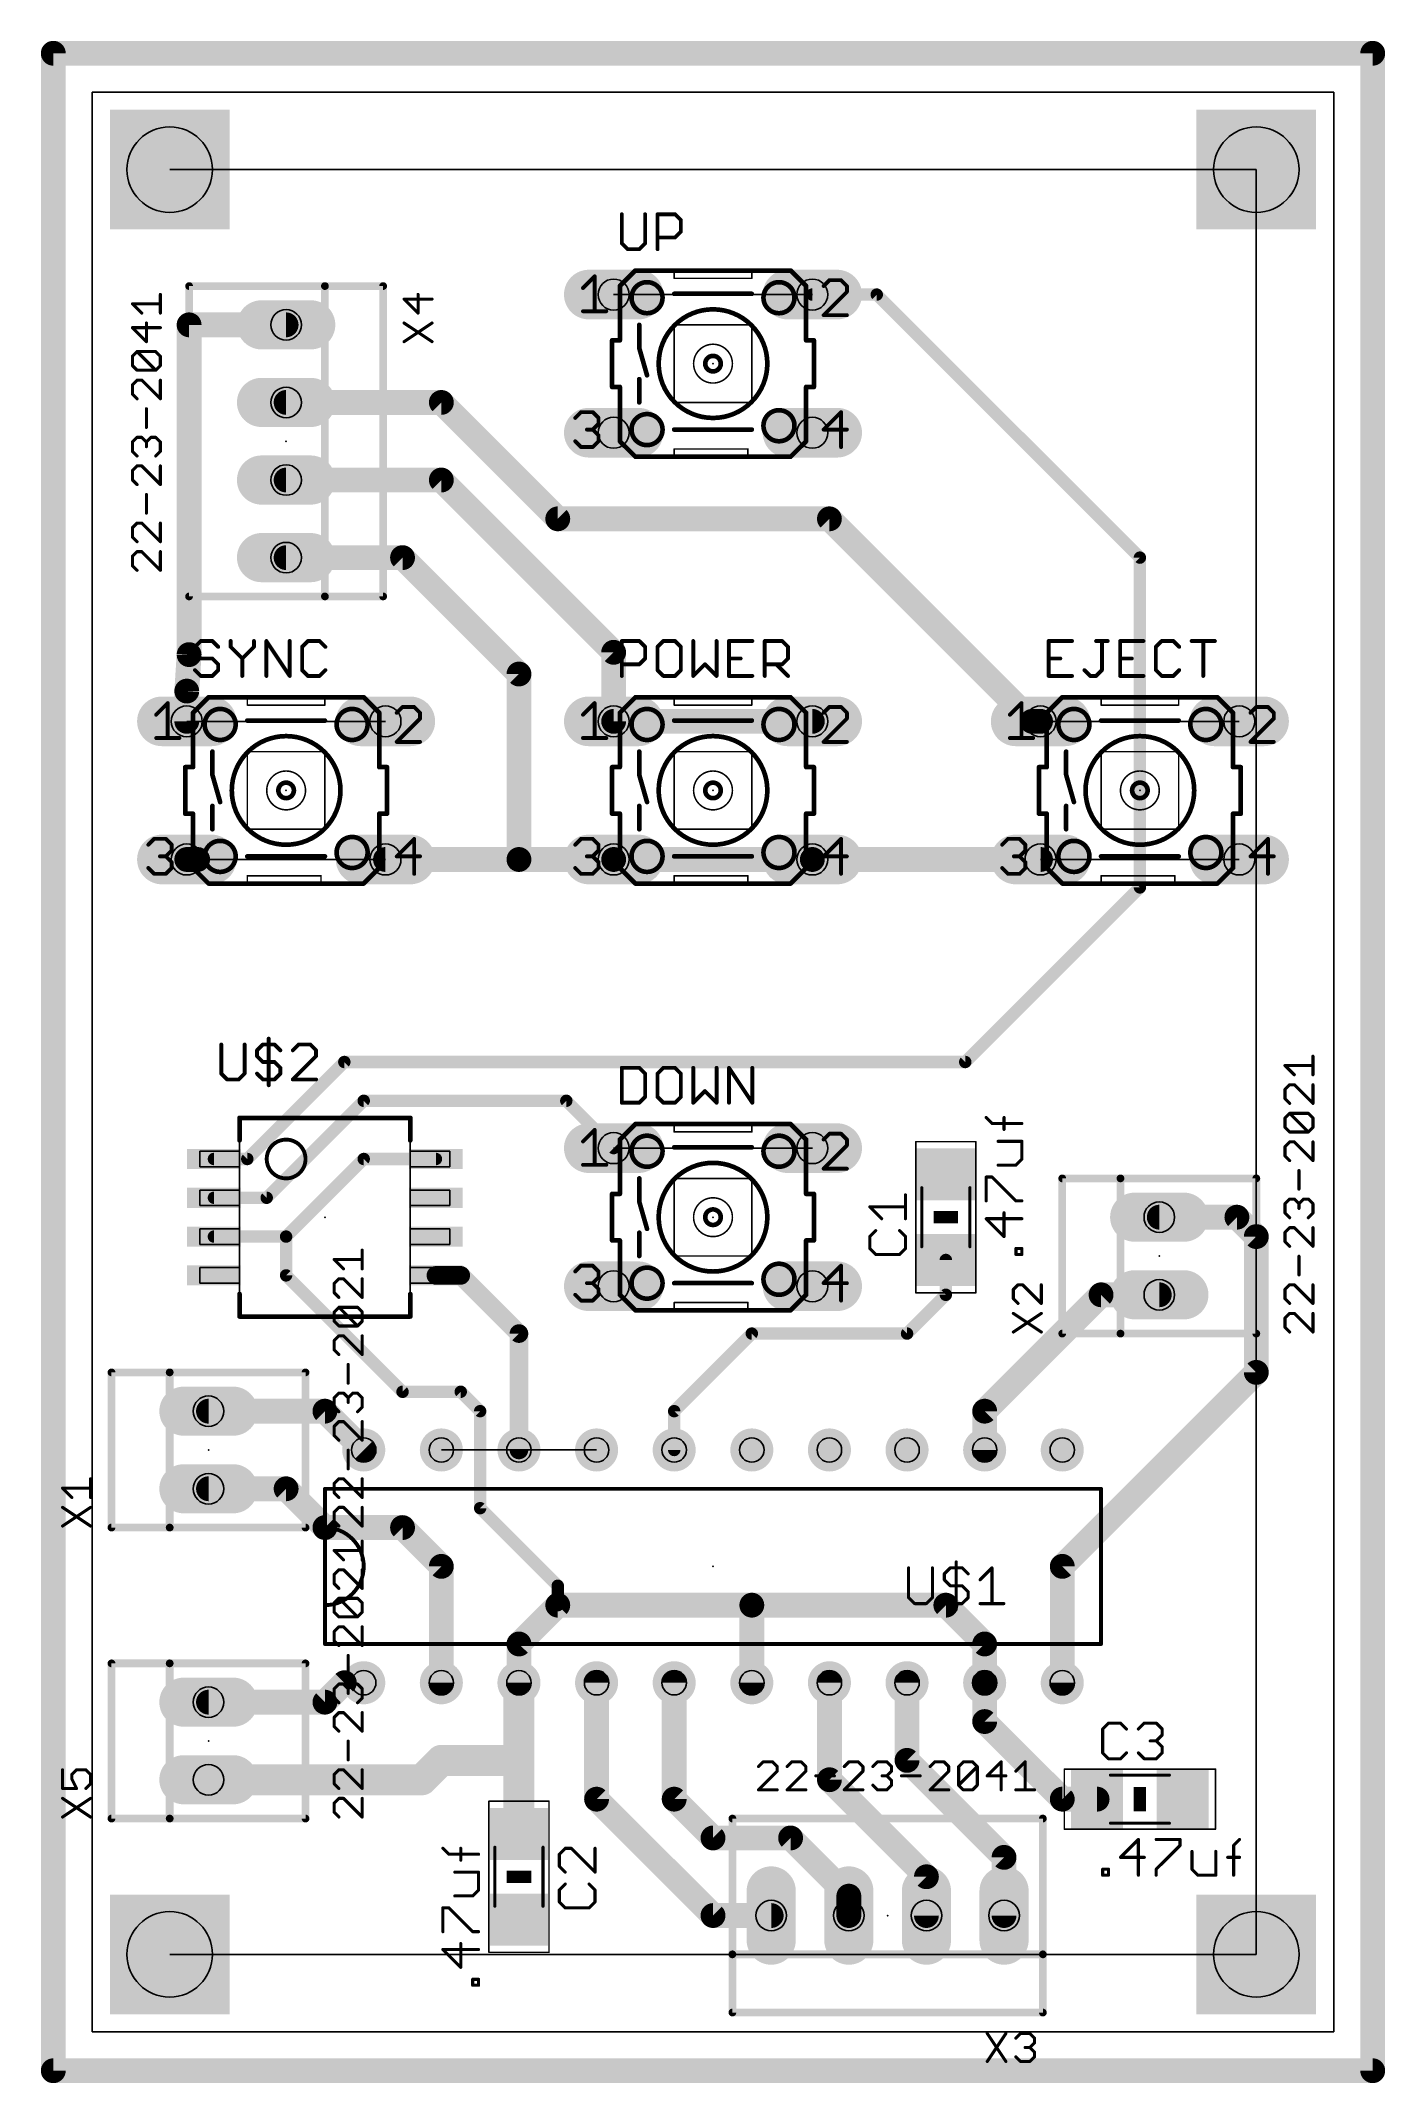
# Model space of a CAD drawing. Extents: x -0.07 to 1.67, y -0.07 to 2.57.
import ezdxf

# ---------------------------------------------------------------- set-up
doc = ezdxf.new("R2010")
doc.units = 0
for name, color, linetype in [('1', 22, 'CONTINUOUS'), ('17', 82, 'CONTINUOUS'), ('18', 82, 'CONTINUOUS'), ('19', 53, 'CONTINUOUS'), ('20', 7, 'CONTINUOUS'), ('21', 253, 'CONTINUOUS'), ('23', 7, 'CONTINUOUS'), ('25', 253, 'CONTINUOUS'), ('27', 253, 'CONTINUOUS'), ('29', 253, 'CONTINUOUS'), ('30', 253, 'CONTINUOUS'), ('31', 253, 'CONTINUOUS'), ('35', 253, 'CONTINUOUS'), ('39', 22, 'CONTINUOUS'), ('44', 253, 'CONTINUOUS'), ('51', 253, 'CONTINUOUS')]:
    doc.layers.add(name, color=color, linetype=linetype)

# ---------------------------------------------------------------- blocks, each defined once
blk = doc.blocks.new('RECT')
blk.add_solid([(-0.5, -0.5), (0.5, -0.5), (-0.5, 0.5), (0.5, 0.5)])
blk = doc.blocks.new('LONGP100')
at = {"const_width": 1}
blk.add_lwpolyline([(-0.5, 0), (0.5, 0)], dxfattribs=at)
at = {"const_width": 0.5}
for points in [[(-0.5, 0.25, 1), (-0.5, -0.25)], [(0.5, -0.25, 1), (0.5, 0.25)]]:
    blk.add_lwpolyline(points, format="xyb", dxfattribs=at)
blk = doc.blocks.new('ROUNDP')
at = {"const_width": 0.5}
blk.add_lwpolyline([(0, -0.25, 1), (0, 0.25, 1), (0, -0.25)], format="xyb", dxfattribs=at)
blk = doc.blocks.new('SQUAREV')
blk.add_solid([(-0.5, -0.5), (0.5, -0.5), (-0.5, 0.5), (0.5, 0.5)])

msp = doc.modelspace()

# ---------------------------------------------------------------- linework, layer by layer
at = {"layer": '1'}
for points, const_width in [([(-0.05, 2.55), (1.65, 2.55)], 0.032), ([(-0.05, -0.05), (-0.05, 2.55)], 0.032), ([(1.65, 2.55), (1.65, -0.05)], 0.032), ([(0.928, 2.239), (1.011, 2.239)], 0.016), ([(1.011, 2.239), (1.35, 1.9)], 0.016), ([(0.125, 1.775), (0.125, 2.2)], 0.032), ([(0.125, 2.2), (0.25, 2.2)], 0.032), ([(0.45, 2.1), (0.25, 2.1)], 0.032), ([(0.6, 1.95), (0.45, 2.1)], 0.032), ([(0.45, 2), (0.25, 2)], 0.032), ([(0.672, 1.778), (0.45, 2)], 0.032), ([(0.95, 1.95), (0.6, 1.95)], 0.032), ([(1.211, 1.689), (0.95, 1.95)], 0.032), ([(0.25, 1.9), (0.4, 1.9)], 0.032), ([(0.4, 1.9), (0.55, 1.75)], 0.032), ([(1.35, 1.9), (1.35, 1.475)], 0.016), ([(0.122, 1.728), (0.125, 1.775)], 0.032), ([(0.672, 1.689), (0.672, 1.778)], 0.032), ([(0.55, 1.75), (0.55, 1.511)], 0.032), ([(0.122, 1.689), (0.122, 1.728)], 0.032), ([(0.672, 1.689), (0.928, 1.689)], 0.032), ([(1.222, 1.689), (1.211, 1.689)], 0.032), ([(0.122, 1.511), (0.136, 1.511)], 0.032), ([(0.55, 1.511), (0.378, 1.511)], 0.032), ([(0.672, 1.511), (0.55, 1.511)], 0.032), ([(0.928, 1.511), (0.672, 1.511)], 0.032), ([(1.222, 1.511), (0.928, 1.511)], 0.032), ([(1.35, 1.475), (1.125, 1.25)], 0.016), ([(0.325, 1.25), (0.2, 1.125)], 0.016), ([(1.125, 1.25), (0.325, 1.25)], 0.016), ([(0.225, 1.075), (0.35, 1.2)], 0.016), ([(0.35, 1.2), (0.611, 1.2)], 0.016), ([(0.611, 1.2), (0.672, 1.139)], 0.016), ([(0.2, 1.125), (0.157, 1.125)], 0.016), ([(0.25, 1.025), (0.35, 1.125)], 0.016), ([(0.35, 1.125), (0.443, 1.125)], 0.016), ([(0.157, 1.075), (0.225, 1.075)], 0.016), ([(1.375, 1.05), (1.475, 1.05)], 0.032), ([(1.475, 1.05), (1.5, 1.025)], 0.032), ([(0.157, 1.025), (0.25, 1.025)], 0.016), ([(0.25, 0.975), (0.25, 1.025)], 0.016), ([(1.5, 1.025), (1.5, 0.85)], 0.032), ([(1.1, 0.994882), (1.1, 0.95)], 0.016), ([(0.4, 0.825), (0.25, 0.975)], 0.016), ([(0.443, 0.975), (0.475, 0.975)], 0.024), ([(0.475, 0.975), (0.55, 0.9)], 0.024), ([(1.1, 0.95), (1.05, 0.9)], 0.016), ([(1.3, 0.95), (1.15, 0.8)], 0.032), ([(1.375, 0.95), (1.3, 0.95)], 0.032), ([(0.55, 0.9), (0.55, 0.75)], 0.024), ([(0.85, 0.9), (0.75, 0.8)], 0.016), ([(1.05, 0.9), (0.85, 0.9)], 0.016), ([(1.5, 0.85), (1.25, 0.6)], 0.032), ([(0.15, 0.8), (0.3, 0.8)], 0.032), ([(0.3, 0.8), (0.35, 0.75)], 0.032), ([(0.475, 0.825), (0.4, 0.825)], 0.016), ([(0.5, 0.8), (0.475, 0.825)], 0.016), ([(1.15, 0.8), (1.15, 0.75)], 0.032), ([(0.5, 0.675), (0.5, 0.8)], 0.016), ([(0.75, 0.8), (0.75, 0.75)], 0.016), ([(0.25, 0.7), (0.15, 0.7)], 0.032), ([(0.3, 0.65), (0.25, 0.7)], 0.032), ([(0.4, 0.65), (0.3, 0.65)], 0.032), ([(0.45, 0.6), (0.4, 0.65)], 0.032), ([(0.6, 0.575), (0.5, 0.675)], 0.016), ([(0.45, 0.45), (0.45, 0.6)], 0.032), ([(1.25, 0.6), (1.25, 0.45)], 0.032), ([(0.6, 0.55), (0.6, 0.575)], 0.016), ([(0.55, 0.5), (0.6, 0.55)], 0.032), ([(0.6, 0.55), (0.85, 0.55)], 0.032), ([(0.85, 0.55), (1.1, 0.55)], 0.032), ([(0.85, 0.45), (0.85, 0.55)], 0.032), ([(1.1, 0.55), (1.15, 0.5)], 0.032), ([(0.55, 0.45), (0.55, 0.5)], 0.032), ([(1.15, 0.5), (1.15, 0.45)], 0.032), ([(0.3, 0.425), (0.325, 0.45)], 0.032), ([(0.55, 0.255118), (0.55, 0.45)], 0.04), ([(0.65, 0.3), (0.65, 0.45)], 0.032), ([(0.75, 0.3), (0.75, 0.45)], 0.032), ([(0.95, 0.325), (0.95, 0.45)], 0.032), ([(1.05, 0.35), (1.05, 0.45)], 0.032), ([(1.15, 0.45), (1.15, 0.4)], 0.032), ([(0.15, 0.425), (0.3, 0.425)], 0.032), ([(1.15, 0.4), (1.25, 0.3)], 0.032), ([(0.425, 0.325), (0.45, 0.35)], 0.04), ([(0.45, 0.35), (0.544882, 0.35)], 0.04), ([(0.55, 0.344882), (0.544882, 0.35)], 0.04), ([(0.15, 0.325), (0.425, 0.325)], 0.04), ([(0.55, 0.255118), (0.55, 0.344882)], 0.04), ([(1.175, 0.225), (1.05, 0.35)], 0.032), ([(0.8, 0.15), (0.65, 0.3)], 0.032), ([(0.8, 0.25), (0.75, 0.3)], 0.032), ([(1.075, 0.2), (0.95, 0.325)], 0.032), ([(1.25, 0.3), (1.294882, 0.3)], 0.032), ([(0.9, 0.25), (0.8, 0.25)], 0.032), ([(0.975, 0.175), (0.9, 0.25)], 0.032), ([(1.175, 0.15), (1.175, 0.225)], 0.032), ([(1.075, 0.15), (1.075, 0.2)], 0.032), ([(0.975, 0.15), (0.975, 0.175)], 0.032), ([(0.875, 0.15), (0.8, 0.15)], 0.032), ([(1.65, -0.05), (-0.05, -0.05)], 0.032)]:
    msp.add_lwpolyline(points, dxfattribs=dict(at, const_width=const_width))
for points, const_width in [([(-0.05, 2.558, 1), (-0.05, 2.542)], 0.016), ([(-0.042, 2.55, 1), (-0.058, 2.55)], 0.016), ([(1.658, 2.55, 1), (1.642, 2.55)], 0.016), ([(1.65, 2.542, 1), (1.65, 2.558)], 0.016), ([(0.928, 2.243, 1), (0.928, 2.235)], 0.008), ([(1.013828, 2.241828, 1), (1.008172, 2.236172)], 0.008), ([(1.011, 2.235, 1), (1.011, 2.243)], 0.008), ([(0.133, 2.2, 1), (0.117, 2.2)], 0.016), ([(0.125, 2.208, 1), (0.125, 2.192)], 0.016), ([(0.25, 2.192, 1), (0.25, 2.208)], 0.016), ([(0.25, 2.108, 1), (0.25, 2.092)], 0.016), ([(0.455657, 2.105657, 1), (0.444343, 2.094343)], 0.016), ([(0.45, 2.092, 1), (0.45, 2.108)], 0.016), ([(0.25, 2.008, 1), (0.25, 1.992)], 0.016), ([(0.455657, 2.005657, 1), (0.444343, 1.994343)], 0.016), ([(0.45, 1.992, 1), (0.45, 2.008)], 0.016), ([(0.6, 1.958, 1), (0.6, 1.942)], 0.016), ([(0.594343, 1.944343, 1), (0.605657, 1.955657)], 0.016), ([(0.955657, 1.955657, 1), (0.944343, 1.944343)], 0.016), ([(0.95, 1.942, 1), (0.95, 1.958)], 0.016), ([(0.25, 1.908, 1), (0.25, 1.892)], 0.016), ([(0.405657, 1.905657, 1), (0.394343, 1.894343)], 0.016), ([(0.4, 1.892, 1), (0.4, 1.908)], 0.016), ([(1.354, 1.9, 1), (1.346, 1.9)], 0.008), ([(1.347172, 1.897172, 1), (1.352828, 1.902828)], 0.008), ([(0.132984, 1.77449, 1), (0.117016, 1.77551)], 0.016), ([(0.68, 1.778, 1), (0.664, 1.778)], 0.016), ([(0.666343, 1.772343, 1), (0.677657, 1.783657)], 0.016), ([(0.117, 1.775, 1), (0.133, 1.775)], 0.016), ([(0.558, 1.75, 1), (0.542, 1.75)], 0.016), ([(0.544343, 1.744343, 1), (0.555657, 1.755657)], 0.016), ([(0.13, 1.728, 1), (0.114, 1.728)], 0.016), ([(0.114016, 1.72851, 1), (0.129984, 1.72749)], 0.016), ([(0.114, 1.689, 1), (0.13, 1.689)], 0.016), ([(0.672, 1.697, 1), (0.672, 1.681)], 0.016), ([(0.664, 1.689, 1), (0.68, 1.689)], 0.016), ([(0.928, 1.681, 1), (0.928, 1.697)], 0.016), ([(1.211, 1.697, 1), (1.211, 1.681)], 0.016), ([(1.205343, 1.683343, 1), (1.216657, 1.694657)], 0.016), ([(1.222, 1.681, 1), (1.222, 1.697)], 0.016), ([(0.122, 1.519, 1), (0.122, 1.503)], 0.016), ([(0.136, 1.503, 1), (0.136, 1.519)], 0.016), ([(0.378, 1.519, 1), (0.378, 1.503)], 0.016), ([(0.55, 1.519, 1), (0.55, 1.503)], 0.016), ([(0.55, 1.503, 1), (0.55, 1.519)], 0.016), ([(0.672, 1.519, 1), (0.672, 1.503)], 0.016), ([(0.672, 1.503, 1), (0.672, 1.519)], 0.016), ([(0.928, 1.519, 1), (0.928, 1.503)], 0.016), ([(0.928, 1.503, 1), (0.928, 1.519)], 0.016), ([(1.222, 1.503, 1), (1.222, 1.519)], 0.016), ([(0.542, 1.511, 1), (0.558, 1.511)], 0.016), ([(1.346, 1.475, 1), (1.354, 1.475)], 0.008), ([(1.352828, 1.472172, 1), (1.347172, 1.477828)], 0.008), ([(0.325, 1.254, 1), (0.325, 1.246)], 0.008), ([(0.327828, 1.247172, 1), (0.322172, 1.252828)], 0.008), ([(1.122172, 1.252828, 1), (1.127828, 1.247172)], 0.008), ([(1.125, 1.246, 1), (1.125, 1.254)], 0.008), ([(0.35, 1.204, 1), (0.35, 1.196)], 0.008), ([(0.352828, 1.197172, 1), (0.347172, 1.202828)], 0.008), ([(0.613828, 1.202828, 1), (0.608172, 1.197172)], 0.008), ([(0.611, 1.196, 1), (0.611, 1.204)], 0.008), ([(0.157, 1.129, 1), (0.157, 1.121)], 0.008), ([(0.197172, 1.127828, 1), (0.202828, 1.122172)], 0.008), ([(0.2, 1.121, 1), (0.2, 1.129)], 0.008), ([(0.35, 1.129, 1), (0.35, 1.121)], 0.008), ([(0.352828, 1.122172, 1), (0.347172, 1.127828)], 0.008), ([(0.443, 1.121, 1), (0.443, 1.129)], 0.008), ([(0.669172, 1.136172, 1), (0.674828, 1.141828)], 0.008), ([(0.157, 1.079, 1), (0.157, 1.071)], 0.008), ([(0.222172, 1.077828, 1), (0.227828, 1.072172)], 0.008), ([(0.225, 1.071, 1), (0.225, 1.079)], 0.008), ([(1.375, 1.058, 1), (1.375, 1.042)], 0.016), ([(1.480657, 1.055657, 1), (1.469343, 1.044343)], 0.016), ([(1.475, 1.042, 1), (1.475, 1.058)], 0.016), ([(0.157, 1.029, 1), (0.157, 1.021)], 0.008), ([(0.254, 1.025, 1), (0.246, 1.025)], 0.008), ([(0.247172, 1.027828, 1), (0.252828, 1.022172)], 0.008), ([(0.25, 1.021, 1), (0.25, 1.029)], 0.008), ([(1.508, 1.025, 1), (1.492, 1.025)], 0.016), ([(1.494343, 1.019343, 1), (1.505657, 1.030657)], 0.016), ([(1.104, 0.994882, 1), (1.096, 0.994882)], 0.008), ([(0.246, 0.975, 1), (0.254, 0.975)], 0.008), ([(0.252828, 0.977828, 1), (0.247172, 0.972172)], 0.008), ([(0.443, 0.981, 1), (0.443, 0.969)], 0.012), ([(0.479243, 0.979243, 1), (0.470757, 0.970757)], 0.012), ([(0.475, 0.969, 1), (0.475, 0.981)], 0.012), ([(1.096, 0.95, 1), (1.104, 0.95)], 0.008), ([(1.102828, 0.947172, 1), (1.097172, 0.952828)], 0.008), ([(1.3, 0.958, 1), (1.3, 0.942)], 0.016), ([(1.305657, 0.944343, 1), (1.294343, 0.955657)], 0.016), ([(1.375, 0.942, 1), (1.375, 0.958)], 0.016), ([(0.556, 0.9, 1), (0.544, 0.9)], 0.012), ([(0.545757, 0.895757, 1), (0.554243, 0.904243)], 0.012), ([(0.85, 0.904, 1), (0.85, 0.896)], 0.008), ([(0.852828, 0.897172, 1), (0.847172, 0.902828)], 0.008), ([(1.047172, 0.902828, 1), (1.052828, 0.897172)], 0.008), ([(1.05, 0.896, 1), (1.05, 0.904)], 0.008), ([(1.492, 0.85, 1), (1.508, 0.85)], 0.016), ([(1.505657, 0.844343, 1), (1.494343, 0.855657)], 0.016), ([(0.15, 0.808, 1), (0.15, 0.792)], 0.016), ([(0.305657, 0.805657, 1), (0.294343, 0.794343)], 0.016), ([(0.3, 0.792, 1), (0.3, 0.808)], 0.016), ([(0.4, 0.829, 1), (0.4, 0.821)], 0.008), ([(0.397172, 0.822172, 1), (0.402828, 0.827828)], 0.008), ([(0.477828, 0.827828, 1), (0.472172, 0.822172)], 0.008), ([(0.475, 0.821, 1), (0.475, 0.829)], 0.008), ([(1.158, 0.8, 1), (1.142, 0.8)], 0.016), ([(0.504, 0.8, 1), (0.496, 0.8)], 0.008), ([(0.497172, 0.797172, 1), (0.502828, 0.802828)], 0.008), ([(0.754, 0.8, 1), (0.746, 0.8)], 0.008), ([(0.747172, 0.802828, 1), (0.752828, 0.797172)], 0.008), ([(1.144343, 0.805657, 1), (1.155657, 0.794343)], 0.016), ([(0.344343, 0.744343, 1), (0.355657, 0.755657)], 0.016), ([(0.544, 0.75, 1), (0.556, 0.75)], 0.012), ([(0.746, 0.75, 1), (0.754, 0.75)], 0.008), ([(1.142, 0.75, 1), (1.158, 0.75)], 0.016), ([(0.15, 0.708, 1), (0.15, 0.692)], 0.016), ([(0.255657, 0.705657, 1), (0.244343, 0.694343)], 0.016), ([(0.25, 0.692, 1), (0.25, 0.708)], 0.016), ([(0.3, 0.658, 1), (0.3, 0.642)], 0.016), ([(0.294343, 0.644343, 1), (0.305657, 0.655657)], 0.016), ([(0.405657, 0.655657, 1), (0.394343, 0.644343)], 0.016), ([(0.4, 0.642, 1), (0.4, 0.658)], 0.016), ([(0.496, 0.675, 1), (0.504, 0.675)], 0.008), ([(0.502828, 0.677828, 1), (0.497172, 0.672172)], 0.008), ([(0.458, 0.6, 1), (0.442, 0.6)], 0.016), ([(0.444343, 0.594343, 1), (0.455657, 0.605657)], 0.016), ([(1.258, 0.6, 1), (1.242, 0.6)], 0.016), ([(1.244343, 0.605657, 1), (1.255657, 0.594343)], 0.016), ([(0.604, 0.575, 1), (0.596, 0.575)], 0.008), ([(0.597172, 0.572172, 1), (0.602828, 0.577828)], 0.008), ([(0.6, 0.558, 1), (0.6, 0.542)], 0.016), ([(0.605657, 0.544343, 1), (0.594343, 0.555657)], 0.016), ([(0.596, 0.55, 1), (0.604, 0.55)], 0.008), ([(0.85, 0.558, 1), (0.85, 0.542)], 0.016), ([(0.858, 0.55, 1), (0.842, 0.55)], 0.016), ([(0.85, 0.542, 1), (0.85, 0.558)], 0.016), ([(1.105657, 0.555657, 1), (1.094343, 0.544343)], 0.016), ([(1.1, 0.542, 1), (1.1, 0.558)], 0.016), ([(0.558, 0.5, 1), (0.542, 0.5)], 0.016), ([(0.544343, 0.505657, 1), (0.555657, 0.494343)], 0.016), ([(1.158, 0.5, 1), (1.142, 0.5)], 0.016), ([(1.144343, 0.494343, 1), (1.155657, 0.505657)], 0.016), ([(0.330657, 0.444343, 1), (0.319343, 0.455657)], 0.016), ([(0.442, 0.45, 1), (0.458, 0.45)], 0.016), ([(0.56, 0.45, 1), (0.54, 0.45)], 0.02), ([(0.542, 0.45, 1), (0.558, 0.45)], 0.016), ([(0.658, 0.45, 1), (0.642, 0.45)], 0.016), ([(0.758, 0.45, 1), (0.742, 0.45)], 0.016), ([(0.842, 0.45, 1), (0.858, 0.45)], 0.016), ([(0.958, 0.45, 1), (0.942, 0.45)], 0.016), ([(1.058, 0.45, 1), (1.042, 0.45)], 0.016), ([(1.158, 0.45, 1), (1.142, 0.45)], 0.016), ([(1.142, 0.45, 1), (1.158, 0.45)], 0.016), ([(1.242, 0.45, 1), (1.258, 0.45)], 0.016), ([(0.15, 0.433, 1), (0.15, 0.417)], 0.016), ([(0.294343, 0.430657, 1), (0.305657, 0.419343)], 0.016), ([(0.3, 0.417, 1), (0.3, 0.433)], 0.016), ([(1.155657, 0.405657, 1), (1.144343, 0.394343)], 0.016), ([(1.142, 0.4, 1), (1.158, 0.4)], 0.016), ([(0.45, 0.36, 1), (0.45, 0.34)], 0.02), ([(0.457071, 0.342929, 1), (0.442929, 0.357071)], 0.02), ([(0.551953, 0.357071, 1), (0.537811, 0.342929)], 0.02), ([(0.544882, 0.34, 1), (0.544882, 0.36)], 0.02), ([(0.15, 0.335, 1), (0.15, 0.315)], 0.02), ([(0.425, 0.315, 1), (0.425, 0.335)], 0.02), ([(0.56, 0.344882, 1), (0.54, 0.344882)], 0.02), ([(0.542929, 0.337811, 1), (0.557071, 0.351953)], 0.02), ([(1.055657, 0.355657, 1), (1.044343, 0.344343)], 0.016), ([(1.042, 0.35, 1), (1.058, 0.35)], 0.016), ([(0.417929, 0.332071, 1), (0.432071, 0.317929)], 0.02), ([(0.655657, 0.305657, 1), (0.644343, 0.294343)], 0.016), ([(0.755657, 0.305657, 1), (0.744343, 0.294343)], 0.016), ([(0.955657, 0.330657, 1), (0.944343, 0.319343)], 0.016), ([(0.942, 0.325, 1), (0.958, 0.325)], 0.016), ([(1.25, 0.308, 1), (1.25, 0.292)], 0.016), ([(1.294882, 0.292, 1), (1.294882, 0.308)], 0.016), ([(0.642, 0.3, 1), (0.658, 0.3)], 0.016), ([(0.742, 0.3, 1), (0.758, 0.3)], 0.016), ([(1.244343, 0.294343, 1), (1.255657, 0.305657)], 0.016), ([(0.54, 0.255118, 1), (0.56, 0.255118)], 0.02), ([(0.54, 0.255118, 1), (0.56, 0.255118)], 0.02), ([(0.8, 0.258, 1), (0.8, 0.242)], 0.016), ([(0.794343, 0.244343, 1), (0.805657, 0.255657)], 0.016), ([(0.905657, 0.255657, 1), (0.894343, 0.244343)], 0.016), ([(0.9, 0.242, 1), (0.9, 0.258)], 0.016), ([(1.183, 0.225, 1), (1.167, 0.225)], 0.016), ([(1.169343, 0.219343, 1), (1.180657, 0.230657)], 0.016), ([(1.083, 0.2, 1), (1.067, 0.2)], 0.016), ([(1.069343, 0.194343, 1), (1.080657, 0.205657)], 0.016), ([(0.983, 0.175, 1), (0.967, 0.175)], 0.016), ([(0.969343, 0.169343, 1), (0.980657, 0.180657)], 0.016), ([(0.8, 0.158, 1), (0.8, 0.142)], 0.016), ([(0.794343, 0.144343, 1), (0.805657, 0.155657)], 0.016), ([(0.875, 0.142, 1), (0.875, 0.158)], 0.016), ([(0.967, 0.15, 1), (0.983, 0.15)], 0.016), ([(1.067, 0.15, 1), (1.083, 0.15)], 0.016), ([(1.167, 0.15, 1), (1.183, 0.15)], 0.016), ([(-0.05, -0.042, 1), (-0.05, -0.058)], 0.016), ([(-0.058, -0.05, 1), (-0.042, -0.05)], 0.016), ([(1.642, -0.05, 1), (1.658, -0.05)], 0.016), ([(1.65, -0.058, 1), (1.65, -0.042)], 0.016)]:
    msp.add_lwpolyline(points, format="xyb", dxfattribs=dict(at, const_width=const_width))
at = {"layer": '19'}
for p, q in [((0.1, 2.4), (1.5, 2.4)), ((1.5, 0.1), (1.5, 2.4)), ((0.928, 2.239), (0.672, 2.239)), ((0.122, 1.689), (0.378, 1.689)), ((1.222, 1.689), (1.478, 1.689)), ((0.136, 1.511), (0.378, 1.511)), ((1.222, 1.511), (1.478, 1.511)), ((0.672, 1.139), (0.928, 1.139)), ((0.45, 0.75), (0.65, 0.75)), ((0.1, 0.1), (1.5, 0.1))]:
    msp.add_line(p, q, dxfattribs=at)
at = {"layer": '20'}
for p, q in [((1.6, 2.5), (0, 2.5)), ((0, 2.5), (0, 0)), ((1.6, 0), (1.6, 2.5)), ((0, 0), (1.6, 0))]:
    msp.add_line(p, q, dxfattribs=at)
at = {"layer": '21'}
for points, const_width in [([(0.75, 2.27), (0.715, 2.27)], 0.006), ([(0.85, 2.27), (0.75, 2.27)], 0.006), ([(0.75, 2.27), (0.75, 2.26)], 0.002), ([(0.885, 2.27), (0.85, 2.27)], 0.006), ([(0.85, 2.26), (0.85, 2.27)], 0.002), ([(0.125, 1.85), (0.125, 2.25)], 0.01), ([(0.125, 2.25), (0.3, 2.25)], 0.01), ([(0.3, 2.25), (0.375, 2.25)], 0.01), ([(0.3, 2.25), (0.3, 1.85)], 0.01), ([(0.375, 2.25), (0.375, 1.85)], 0.01), ([(0.85, 2.26), (0.75, 2.26)], 0.002), ([(0.68, 2.18), (0.68, 2.19)], 0.006), ([(0.92, 2.18), (0.92, 2.19)], 0.006), ([(0.67, 2.18), (0.68, 2.18)], 0.006), ([(0.67, 2.18), (0.67, 2.12)], 0.006), ([(0.92, 2.18), (0.93, 2.18)], 0.006), ([(0.93, 2.12), (0.93, 2.18)], 0.006), ([(0.68, 2.12), (0.67, 2.12)], 0.006), ([(0.68, 2.12), (0.68, 2.11)], 0.006), ([(0.93, 2.12), (0.92, 2.12)], 0.006), ([(0.92, 2.12), (0.92, 2.11)], 0.006), ([(0.715, 2.03), (0.75, 2.03)], 0.006), ([(0.75, 2.03), (0.845, 2.03)], 0.006), ([(0.845, 2.04), (0.75, 2.04)], 0.002), ([(0.75, 2.04), (0.75, 2.03)], 0.002), ([(0.845, 2.03), (0.885, 2.03)], 0.006), ([(0.845, 2.04), (0.845, 2.03)], 0.002), ([(0.3, 1.85), (0.125, 1.85)], 0.01), ([(0.375, 1.85), (0.3, 1.85)], 0.01), ([(0.2, 1.72), (0.165, 1.72)], 0.006), ([(0.3, 1.72), (0.2, 1.72)], 0.006), ([(0.2, 1.72), (0.2, 1.71)], 0.002), ([(0.3, 1.71), (0.2, 1.71)], 0.002), ([(0.335, 1.72), (0.3, 1.72)], 0.006), ([(0.3, 1.71), (0.3, 1.72)], 0.002), ([(0.75, 1.72), (0.715, 1.72)], 0.006), ([(0.85, 1.72), (0.75, 1.72)], 0.006), ([(0.75, 1.72), (0.75, 1.71)], 0.002), ([(0.85, 1.71), (0.75, 1.71)], 0.002), ([(0.885, 1.72), (0.85, 1.72)], 0.006), ([(0.85, 1.71), (0.85, 1.72)], 0.002), ([(1.3, 1.72), (1.265, 1.72)], 0.006), ([(1.4, 1.72), (1.3, 1.72)], 0.006), ([(1.3, 1.72), (1.3, 1.71)], 0.002), ([(1.4, 1.71), (1.3, 1.71)], 0.002), ([(1.435, 1.72), (1.4, 1.72)], 0.006), ([(1.4, 1.71), (1.4, 1.72)], 0.002), ([(0.12, 1.63), (0.13, 1.63)], 0.006), ([(0.12, 1.63), (0.12, 1.57)], 0.006), ([(0.13, 1.63), (0.13, 1.64)], 0.006), ([(0.37, 1.63), (0.37, 1.64)], 0.006), ([(0.37, 1.63), (0.38, 1.63)], 0.006), ([(0.38, 1.57), (0.38, 1.63)], 0.006), ([(0.67, 1.63), (0.68, 1.63)], 0.006), ([(0.67, 1.63), (0.67, 1.57)], 0.006), ([(0.68, 1.63), (0.68, 1.64)], 0.006), ([(0.92, 1.63), (0.92, 1.64)], 0.006), ([(0.92, 1.63), (0.93, 1.63)], 0.006), ([(0.93, 1.57), (0.93, 1.63)], 0.006), ([(1.22, 1.63), (1.23, 1.63)], 0.006), ([(1.22, 1.63), (1.22, 1.57)], 0.006), ([(1.23, 1.63), (1.23, 1.64)], 0.006), ([(1.47, 1.63), (1.47, 1.64)], 0.006), ([(1.47, 1.63), (1.48, 1.63)], 0.006), ([(1.48, 1.57), (1.48, 1.63)], 0.006), ([(0.13, 1.57), (0.12, 1.57)], 0.006), ([(0.13, 1.57), (0.13, 1.56)], 0.006), ([(0.38, 1.57), (0.37, 1.57)], 0.006), ([(0.37, 1.57), (0.37, 1.56)], 0.006), ([(0.68, 1.57), (0.67, 1.57)], 0.006), ([(0.68, 1.57), (0.68, 1.56)], 0.006), ([(0.93, 1.57), (0.92, 1.57)], 0.006), ([(0.92, 1.57), (0.92, 1.56)], 0.006), ([(1.23, 1.57), (1.22, 1.57)], 0.006), ([(1.23, 1.57), (1.23, 1.56)], 0.006), ([(1.48, 1.57), (1.47, 1.57)], 0.006), ([(1.47, 1.57), (1.47, 1.56)], 0.006), ([(0.165, 1.48), (0.2, 1.48)], 0.006), ([(0.2, 1.48), (0.295, 1.48)], 0.006), ([(0.295, 1.49), (0.2, 1.49)], 0.002), ([(0.2, 1.49), (0.2, 1.48)], 0.002), ([(0.295, 1.48), (0.335, 1.48)], 0.006), ([(0.295, 1.49), (0.295, 1.48)], 0.002), ([(0.715, 1.48), (0.75, 1.48)], 0.006), ([(0.75, 1.48), (0.845, 1.48)], 0.006), ([(0.845, 1.49), (0.75, 1.49)], 0.002), ([(0.75, 1.49), (0.75, 1.48)], 0.002), ([(0.845, 1.48), (0.885, 1.48)], 0.006), ([(0.845, 1.49), (0.845, 1.48)], 0.002), ([(1.265, 1.48), (1.3, 1.48)], 0.006), ([(1.3, 1.48), (1.395, 1.48)], 0.006), ([(1.395, 1.49), (1.3, 1.49)], 0.002), ([(1.3, 1.49), (1.3, 1.48)], 0.002), ([(1.395, 1.48), (1.435, 1.48)], 0.006), ([(1.395, 1.49), (1.395, 1.48)], 0.002), ([(0.288, 1.178), (0.19, 1.178)], 0.006), ([(0.19, 1.178), (0.19, 1.149)], 0.006), ([(0.312, 1.178), (0.288, 1.178)], 0.006), ([(0.41, 1.178), (0.312, 1.178)], 0.006), ([(0.41, 1.149), (0.41, 1.178)], 0.006), ([(0.75, 1.17), (0.715, 1.17)], 0.006), ([(0.85, 1.17), (0.75, 1.17)], 0.006), ([(0.75, 1.17), (0.75, 1.16)], 0.002), ([(0.85, 1.16), (0.75, 1.16)], 0.002), ([(0.885, 1.17), (0.85, 1.17)], 0.006), ([(0.85, 1.16), (0.85, 1.17)], 0.002), ([(0.67, 1.08), (0.68, 1.08)], 0.006), ([(0.67, 1.08), (0.67, 1.02)], 0.006), ([(0.68, 1.08), (0.68, 1.09)], 0.006), ([(0.92, 1.08), (0.92, 1.09)], 0.006), ([(0.92, 1.08), (0.93, 1.08)], 0.006), ([(0.93, 1.02), (0.93, 1.08)], 0.006), ([(1.25, 0.9), (1.25, 1.1)], 0.01), ([(1.25, 1.1), (1.325, 1.1)], 0.01), ([(1.325, 1.1), (1.5, 1.1)], 0.01), ([(1.325, 0.9), (1.325, 1.1)], 0.01), ([(1.5, 1.1), (1.5, 0.9)], 0.01), ([(0.68, 1.02), (0.67, 1.02)], 0.006), ([(0.68, 1.02), (0.68, 1.01)], 0.006), ([(0.93, 1.02), (0.92, 1.02)], 0.006), ([(0.92, 1.02), (0.92, 1.01)], 0.006), ([(0.19, 0.951), (0.19, 0.922)], 0.006), ([(0.41, 0.922), (0.41, 0.951)], 0.006), ([(0.19, 0.922), (0.41, 0.922)], 0.006), ([(0.715, 0.93), (0.75, 0.93)], 0.006), ([(0.75, 0.93), (0.845, 0.93)], 0.006), ([(0.845, 0.94), (0.75, 0.94)], 0.002), ([(0.75, 0.94), (0.75, 0.93)], 0.002), ([(0.845, 0.93), (0.885, 0.93)], 0.006), ([(0.845, 0.94), (0.845, 0.93)], 0.002), ([(1.325, 0.9), (1.25, 0.9)], 0.01), ([(1.5, 0.9), (1.325, 0.9)], 0.01), ([(0.025, 0.65), (0.025, 0.85)], 0.01), ([(0.025, 0.85), (0.1, 0.85)], 0.01), ([(0.1, 0.85), (0.275, 0.85)], 0.01), ([(0.1, 0.65), (0.1, 0.85)], 0.01), ([(0.275, 0.85), (0.275, 0.65)], 0.01), ([(1.3, 0.7), (0.3, 0.7)], 0.005), ([(0.3, 0.7), (0.3, 0.65)], 0.005), ([(1.3, 0.5), (1.3, 0.7)], 0.005), ([(0.1, 0.65), (0.025, 0.65)], 0.01), ([(0.275, 0.65), (0.1, 0.65)], 0.01), ([(0.3, 0.65), (0.3, 0.55)], 0.005), ([(0.3, 0.55), (0.3, 0.5)], 0.005), ([(0.3, 0.5), (1.3, 0.5)], 0.005), ([(0.025, 0.275), (0.025, 0.475)], 0.01), ([(0.025, 0.475), (0.1, 0.475)], 0.01), ([(0.1, 0.475), (0.275, 0.475)], 0.01), ([(0.1, 0.275), (0.1, 0.475)], 0.01), ([(0.275, 0.475), (0.275, 0.275)], 0.01), ([(0.1, 0.275), (0.025, 0.275)], 0.01), ([(0.275, 0.275), (0.1, 0.275)], 0.01), ([(0.825, 0.1), (0.825, 0.275)], 0.01), ([(0.825, 0.275), (1.225, 0.275)], 0.01), ([(1.225, 0.275), (1.225, 0.1)], 0.01), ([(0.825, 0.025), (0.825, 0.1)], 0.01), ([(1.225, 0.1), (0.825, 0.1)], 0.01), ([(1.225, 0.1), (1.225, 0.025)], 0.01), ([(1.225, 0.025), (0.825, 0.025)], 0.01)]:
    msp.add_lwpolyline(points, dxfattribs=dict(at, const_width=const_width))
for points, const_width in [([(0.715, 2.2715, 1), (0.715, 2.2685)], 0.003), ([(0.75, 2.2715, 1), (0.75, 2.2685)], 0.003), ([(0.75, 2.2685, 1), (0.75, 2.2715)], 0.003), ([(0.7505, 2.27, 1), (0.7495, 2.27)], 0.001), ([(0.85, 2.2715, 1), (0.85, 2.2685)], 0.003), ([(0.85, 2.2685, 1), (0.85, 2.2715)], 0.003), ([(0.8505, 2.27, 1), (0.8495, 2.27)], 0.001), ([(0.885, 2.2685, 1), (0.885, 2.2715)], 0.003), ([(0.1275, 2.25, 1), (0.1225, 2.25)], 0.005), ([(0.125, 2.2525, 1), (0.125, 2.2475)], 0.005), ([(0.3, 2.2525, 1), (0.3, 2.2475)], 0.005), ([(0.3025, 2.25, 1), (0.2975, 2.25)], 0.005), ([(0.3, 2.2475, 1), (0.3, 2.2525)], 0.005), ([(0.3775, 2.25, 1), (0.3725, 2.25)], 0.005), ([(0.375, 2.2475, 1), (0.375, 2.2525)], 0.005), ([(0.75, 2.2605, 1), (0.75, 2.2595)], 0.001), ([(0.7495, 2.26, 1), (0.7505, 2.26)], 0.001), ([(0.8495, 2.26, 1), (0.8505, 2.26)], 0.001), ([(0.85, 2.2595, 1), (0.85, 2.2605)], 0.001), ([(0.8, 2.08, 1), (0.8, 2.22, 1), (0.8, 2.08)], 0.006), ([(0.6815, 2.19, 1), (0.6785, 2.19)], 0.003), ([(0.9215, 2.19, 1), (0.9185, 2.19)], 0.003), ([(0.67, 2.1815, 1), (0.67, 2.1785)], 0.003), ([(0.6715, 2.18, 1), (0.6685, 2.18)], 0.003), ([(0.6785, 2.18, 1), (0.6815, 2.18)], 0.003), ([(0.68, 2.1785, 1), (0.68, 2.1815)], 0.003), ([(0.8, 2.14, 1), (0.8, 2.16, 1), (0.8, 2.14)], 0.006), ([(0.92, 2.1815, 1), (0.92, 2.1785)], 0.003), ([(0.9185, 2.18, 1), (0.9215, 2.18)], 0.003), ([(0.9315, 2.18, 1), (0.9285, 2.18)], 0.003), ([(0.93, 2.1785, 1), (0.93, 2.1815)], 0.003), ([(0.67, 2.1215, 1), (0.67, 2.1185)], 0.003), ([(0.6685, 2.12, 1), (0.6715, 2.12)], 0.003), ([(0.6815, 2.12, 1), (0.6785, 2.12)], 0.003), ([(0.6785, 2.11, 1), (0.6815, 2.11)], 0.003), ([(0.68, 2.1185, 1), (0.68, 2.1215)], 0.003), ([(0.92, 2.1215, 1), (0.92, 2.1185)], 0.003), ([(0.9215, 2.12, 1), (0.9185, 2.12)], 0.003), ([(0.9185, 2.11, 1), (0.9215, 2.11)], 0.003), ([(0.9285, 2.12, 1), (0.9315, 2.12)], 0.003), ([(0.93, 2.1185, 1), (0.93, 2.1215)], 0.003), ([(0.715, 2.0315, 1), (0.715, 2.0285)], 0.003), ([(0.75, 2.0315, 1), (0.75, 2.0285)], 0.003), ([(0.75, 2.0285, 1), (0.75, 2.0315)], 0.003), ([(0.75, 2.0405, 1), (0.75, 2.0395)], 0.001), ([(0.7505, 2.04, 1), (0.7495, 2.04)], 0.001), ([(0.7495, 2.03, 1), (0.7505, 2.03)], 0.001), ([(0.845, 2.0315, 1), (0.845, 2.0285)], 0.003), ([(0.845, 2.0285, 1), (0.845, 2.0315)], 0.003), ([(0.8455, 2.04, 1), (0.8445, 2.04)], 0.001), ([(0.8445, 2.03, 1), (0.8455, 2.03)], 0.001), ([(0.845, 2.0395, 1), (0.845, 2.0405)], 0.001), ([(0.885, 2.0285, 1), (0.885, 2.0315)], 0.003), ([(0.125, 1.8525, 1), (0.125, 1.8475)], 0.005), ([(0.1225, 1.85, 1), (0.1275, 1.85)], 0.005), ([(0.3, 1.8525, 1), (0.3, 1.8475)], 0.005), ([(0.2975, 1.85, 1), (0.3025, 1.85)], 0.005), ([(0.3, 1.8475, 1), (0.3, 1.8525)], 0.005), ([(0.3725, 1.85, 1), (0.3775, 1.85)], 0.005), ([(0.375, 1.8475, 1), (0.375, 1.8525)], 0.005), ([(0.165, 1.7215, 1), (0.165, 1.7185)], 0.003), ([(0.2, 1.7215, 1), (0.2, 1.7185)], 0.003), ([(0.2, 1.7185, 1), (0.2, 1.7215)], 0.003), ([(0.2005, 1.72, 1), (0.1995, 1.72)], 0.001), ([(0.2, 1.7105, 1), (0.2, 1.7095)], 0.001), ([(0.3, 1.7215, 1), (0.3, 1.7185)], 0.003), ([(0.3, 1.7185, 1), (0.3, 1.7215)], 0.003), ([(0.3005, 1.72, 1), (0.2995, 1.72)], 0.001), ([(0.3, 1.7095, 1), (0.3, 1.7105)], 0.001), ([(0.335, 1.7185, 1), (0.335, 1.7215)], 0.003), ([(0.715, 1.7215, 1), (0.715, 1.7185)], 0.003), ([(0.75, 1.7215, 1), (0.75, 1.7185)], 0.003), ([(0.75, 1.7185, 1), (0.75, 1.7215)], 0.003), ([(0.7505, 1.72, 1), (0.7495, 1.72)], 0.001), ([(0.75, 1.7105, 1), (0.75, 1.7095)], 0.001), ([(0.85, 1.7215, 1), (0.85, 1.7185)], 0.003), ([(0.85, 1.7185, 1), (0.85, 1.7215)], 0.003), ([(0.8505, 1.72, 1), (0.8495, 1.72)], 0.001), ([(0.85, 1.7095, 1), (0.85, 1.7105)], 0.001), ([(0.885, 1.7185, 1), (0.885, 1.7215)], 0.003), ([(1.265, 1.7215, 1), (1.265, 1.7185)], 0.003), ([(1.3, 1.7215, 1), (1.3, 1.7185)], 0.003), ([(1.3, 1.7185, 1), (1.3, 1.7215)], 0.003), ([(1.3005, 1.72, 1), (1.2995, 1.72)], 0.001), ([(1.3, 1.7105, 1), (1.3, 1.7095)], 0.001), ([(1.4, 1.7215, 1), (1.4, 1.7185)], 0.003), ([(1.4, 1.7185, 1), (1.4, 1.7215)], 0.003), ([(1.4005, 1.72, 1), (1.3995, 1.72)], 0.001), ([(1.4, 1.7095, 1), (1.4, 1.7105)], 0.001), ([(1.435, 1.7185, 1), (1.435, 1.7215)], 0.003), ([(0.1995, 1.71, 1), (0.2005, 1.71)], 0.001), ([(0.2995, 1.71, 1), (0.3005, 1.71)], 0.001), ([(0.7495, 1.71, 1), (0.7505, 1.71)], 0.001), ([(0.8495, 1.71, 1), (0.8505, 1.71)], 0.001), ([(1.2995, 1.71, 1), (1.3005, 1.71)], 0.001), ([(1.3995, 1.71, 1), (1.4005, 1.71)], 0.001), ([(0.25, 1.53, 1), (0.25, 1.67, 1), (0.25, 1.53)], 0.006), ([(0.8, 1.53, 1), (0.8, 1.67, 1), (0.8, 1.53)], 0.006), ([(1.35, 1.53, 1), (1.35, 1.67, 1), (1.35, 1.53)], 0.006), ([(0.12, 1.6315, 1), (0.12, 1.6285)], 0.003), ([(0.1215, 1.63, 1), (0.1185, 1.63)], 0.003), ([(0.1315, 1.64, 1), (0.1285, 1.64)], 0.003), ([(0.13, 1.6285, 1), (0.13, 1.6315)], 0.003), ([(0.3715, 1.64, 1), (0.3685, 1.64)], 0.003), ([(0.37, 1.6315, 1), (0.37, 1.6285)], 0.003), ([(0.3815, 1.63, 1), (0.3785, 1.63)], 0.003), ([(0.38, 1.6285, 1), (0.38, 1.6315)], 0.003), ([(0.67, 1.6315, 1), (0.67, 1.6285)], 0.003), ([(0.6715, 1.63, 1), (0.6685, 1.63)], 0.003), ([(0.6815, 1.64, 1), (0.6785, 1.64)], 0.003), ([(0.68, 1.6285, 1), (0.68, 1.6315)], 0.003), ([(0.9215, 1.64, 1), (0.9185, 1.64)], 0.003), ([(0.92, 1.6315, 1), (0.92, 1.6285)], 0.003), ([(0.9315, 1.63, 1), (0.9285, 1.63)], 0.003), ([(0.93, 1.6285, 1), (0.93, 1.6315)], 0.003), ([(1.22, 1.6315, 1), (1.22, 1.6285)], 0.003), ([(1.2215, 1.63, 1), (1.2185, 1.63)], 0.003), ([(1.2315, 1.64, 1), (1.2285, 1.64)], 0.003), ([(1.23, 1.6285, 1), (1.23, 1.6315)], 0.003), ([(1.4715, 1.64, 1), (1.4685, 1.64)], 0.003), ([(1.47, 1.6315, 1), (1.47, 1.6285)], 0.003), ([(1.4815, 1.63, 1), (1.4785, 1.63)], 0.003), ([(1.48, 1.6285, 1), (1.48, 1.6315)], 0.003), ([(0.1285, 1.63, 1), (0.1315, 1.63)], 0.003), ([(0.25, 1.59, 1), (0.25, 1.61, 1), (0.25, 1.59)], 0.006), ([(0.3685, 1.63, 1), (0.3715, 1.63)], 0.003), ([(0.6785, 1.63, 1), (0.6815, 1.63)], 0.003), ([(0.8, 1.59, 1), (0.8, 1.61, 1), (0.8, 1.59)], 0.006), ([(0.9185, 1.63, 1), (0.9215, 1.63)], 0.003), ([(1.2285, 1.63, 1), (1.2315, 1.63)], 0.003), ([(1.35, 1.59, 1), (1.35, 1.61, 1), (1.35, 1.59)], 0.006), ([(1.4685, 1.63, 1), (1.4715, 1.63)], 0.003), ([(0.12, 1.5715, 1), (0.12, 1.5685)], 0.003), ([(0.1185, 1.57, 1), (0.1215, 1.57)], 0.003), ([(0.1315, 1.57, 1), (0.1285, 1.57)], 0.003), ([(0.1285, 1.56, 1), (0.1315, 1.56)], 0.003), ([(0.13, 1.5685, 1), (0.13, 1.5715)], 0.003), ([(0.37, 1.5715, 1), (0.37, 1.5685)], 0.003), ([(0.3715, 1.57, 1), (0.3685, 1.57)], 0.003), ([(0.3685, 1.56, 1), (0.3715, 1.56)], 0.003), ([(0.3785, 1.57, 1), (0.3815, 1.57)], 0.003), ([(0.38, 1.5685, 1), (0.38, 1.5715)], 0.003), ([(0.67, 1.5715, 1), (0.67, 1.5685)], 0.003), ([(0.6685, 1.57, 1), (0.6715, 1.57)], 0.003), ([(0.6815, 1.57, 1), (0.6785, 1.57)], 0.003), ([(0.6785, 1.56, 1), (0.6815, 1.56)], 0.003), ([(0.68, 1.5685, 1), (0.68, 1.5715)], 0.003), ([(0.92, 1.5715, 1), (0.92, 1.5685)], 0.003), ([(0.9215, 1.57, 1), (0.9185, 1.57)], 0.003), ([(0.9185, 1.56, 1), (0.9215, 1.56)], 0.003), ([(0.9285, 1.57, 1), (0.9315, 1.57)], 0.003), ([(0.93, 1.5685, 1), (0.93, 1.5715)], 0.003), ([(1.22, 1.5715, 1), (1.22, 1.5685)], 0.003), ([(1.2185, 1.57, 1), (1.2215, 1.57)], 0.003), ([(1.2315, 1.57, 1), (1.2285, 1.57)], 0.003), ([(1.2285, 1.56, 1), (1.2315, 1.56)], 0.003), ([(1.23, 1.5685, 1), (1.23, 1.5715)], 0.003), ([(1.47, 1.5715, 1), (1.47, 1.5685)], 0.003), ([(1.4715, 1.57, 1), (1.4685, 1.57)], 0.003), ([(1.4685, 1.56, 1), (1.4715, 1.56)], 0.003), ([(1.4785, 1.57, 1), (1.4815, 1.57)], 0.003), ([(1.48, 1.5685, 1), (1.48, 1.5715)], 0.003), ([(0.165, 1.4815, 1), (0.165, 1.4785)], 0.003), ([(0.2, 1.4815, 1), (0.2, 1.4785)], 0.003), ([(0.2, 1.4785, 1), (0.2, 1.4815)], 0.003), ([(0.2, 1.4905, 1), (0.2, 1.4895)], 0.001), ([(0.2005, 1.49, 1), (0.1995, 1.49)], 0.001), ([(0.1995, 1.48, 1), (0.2005, 1.48)], 0.001), ([(0.295, 1.4815, 1), (0.295, 1.4785)], 0.003), ([(0.295, 1.4785, 1), (0.295, 1.4815)], 0.003), ([(0.2955, 1.49, 1), (0.2945, 1.49)], 0.001), ([(0.2945, 1.48, 1), (0.2955, 1.48)], 0.001), ([(0.295, 1.4895, 1), (0.295, 1.4905)], 0.001), ([(0.335, 1.4785, 1), (0.335, 1.4815)], 0.003), ([(0.715, 1.4815, 1), (0.715, 1.4785)], 0.003), ([(0.75, 1.4815, 1), (0.75, 1.4785)], 0.003), ([(0.75, 1.4785, 1), (0.75, 1.4815)], 0.003), ([(0.75, 1.4905, 1), (0.75, 1.4895)], 0.001), ([(0.7505, 1.49, 1), (0.7495, 1.49)], 0.001), ([(0.7495, 1.48, 1), (0.7505, 1.48)], 0.001), ([(0.845, 1.4815, 1), (0.845, 1.4785)], 0.003), ([(0.845, 1.4785, 1), (0.845, 1.4815)], 0.003), ([(0.8455, 1.49, 1), (0.8445, 1.49)], 0.001), ([(0.8445, 1.48, 1), (0.8455, 1.48)], 0.001), ([(0.845, 1.4895, 1), (0.845, 1.4905)], 0.001), ([(0.885, 1.4785, 1), (0.885, 1.4815)], 0.003), ([(1.265, 1.4815, 1), (1.265, 1.4785)], 0.003), ([(1.3, 1.4815, 1), (1.3, 1.4785)], 0.003), ([(1.3, 1.4785, 1), (1.3, 1.4815)], 0.003), ([(1.3, 1.4905, 1), (1.3, 1.4895)], 0.001), ([(1.3005, 1.49, 1), (1.2995, 1.49)], 0.001), ([(1.2995, 1.48, 1), (1.3005, 1.48)], 0.001), ([(1.395, 1.4815, 1), (1.395, 1.4785)], 0.003), ([(1.395, 1.4785, 1), (1.395, 1.4815)], 0.003), ([(1.3955, 1.49, 1), (1.3945, 1.49)], 0.001), ([(1.3945, 1.48, 1), (1.3955, 1.48)], 0.001), ([(1.395, 1.4895, 1), (1.395, 1.4905)], 0.001), ([(1.435, 1.4785, 1), (1.435, 1.4815)], 0.003), ([(0.19, 1.1795, 1), (0.19, 1.1765)], 0.003), ([(0.1915, 1.178, 1), (0.1885, 1.178)], 0.003), ([(0.288, 1.1795, 1), (0.288, 1.1765)], 0.003), ([(0.288, 1.1765, 1), (0.288, 1.1795)], 0.003), ([(0.312, 1.1795, 1), (0.312, 1.1765)], 0.003), ([(0.312, 1.1765, 1), (0.312, 1.1795)], 0.003), ([(0.4115, 1.178, 1), (0.4085, 1.178)], 0.003), ([(0.41, 1.1765, 1), (0.41, 1.1795)], 0.003), ([(0.715, 1.1715, 1), (0.715, 1.1685)], 0.003), ([(0.75, 1.1715, 1), (0.75, 1.1685)], 0.003), ([(0.75, 1.1685, 1), (0.75, 1.1715)], 0.003), ([(0.7505, 1.17, 1), (0.7495, 1.17)], 0.001), ([(0.75, 1.1605, 1), (0.75, 1.1595)], 0.001), ([(0.7495, 1.16, 1), (0.7505, 1.16)], 0.001), ([(0.85, 1.1715, 1), (0.85, 1.1685)], 0.003), ([(0.85, 1.1685, 1), (0.85, 1.1715)], 0.003), ([(0.8505, 1.17, 1), (0.8495, 1.17)], 0.001), ([(0.8495, 1.16, 1), (0.8505, 1.16)], 0.001), ([(0.85, 1.1595, 1), (0.85, 1.1605)], 0.001), ([(0.885, 1.1685, 1), (0.885, 1.1715)], 0.003), ([(0.1885, 1.149, 1), (0.1915, 1.149)], 0.003), ([(0.25, 1.1, 1), (0.25, 1.15, 1), (0.25, 1.1)], 0.005), ([(0.4085, 1.149, 1), (0.4115, 1.149)], 0.003), ([(0.8, 0.98, 1), (0.8, 1.12, 1), (0.8, 0.98)], 0.006), ([(0.67, 1.0815, 1), (0.67, 1.0785)], 0.003), ([(0.6715, 1.08, 1), (0.6685, 1.08)], 0.003), ([(0.6815, 1.09, 1), (0.6785, 1.09)], 0.003), ([(0.6785, 1.08, 1), (0.6815, 1.08)], 0.003), ([(0.68, 1.0785, 1), (0.68, 1.0815)], 0.003), ([(0.9215, 1.09, 1), (0.9185, 1.09)], 0.003), ([(0.92, 1.0815, 1), (0.92, 1.0785)], 0.003), ([(0.9185, 1.08, 1), (0.9215, 1.08)], 0.003), ([(0.9315, 1.08, 1), (0.9285, 1.08)], 0.003), ([(0.93, 1.0785, 1), (0.93, 1.0815)], 0.003), ([(1.2525, 1.1, 1), (1.2475, 1.1)], 0.005), ([(1.25, 1.1025, 1), (1.25, 1.0975)], 0.005), ([(1.325, 1.1025, 1), (1.325, 1.0975)], 0.005), ([(1.3275, 1.1, 1), (1.3225, 1.1)], 0.005), ([(1.325, 1.0975, 1), (1.325, 1.1025)], 0.005), ([(1.5025, 1.1, 1), (1.4975, 1.1)], 0.005), ([(1.5, 1.0975, 1), (1.5, 1.1025)], 0.005), ([(0.8, 1.04, 1), (0.8, 1.06, 1), (0.8, 1.04)], 0.006), ([(0.67, 1.0215, 1), (0.67, 1.0185)], 0.003), ([(0.6685, 1.02, 1), (0.6715, 1.02)], 0.003), ([(0.6815, 1.02, 1), (0.6785, 1.02)], 0.003), ([(0.6785, 1.01, 1), (0.6815, 1.01)], 0.003), ([(0.68, 1.0185, 1), (0.68, 1.0215)], 0.003), ([(0.92, 1.0215, 1), (0.92, 1.0185)], 0.003), ([(0.9215, 1.02, 1), (0.9185, 1.02)], 0.003), ([(0.9185, 1.01, 1), (0.9215, 1.01)], 0.003), ([(0.9285, 1.02, 1), (0.9315, 1.02)], 0.003), ([(0.93, 1.0185, 1), (0.93, 1.0215)], 0.003), ([(0.1915, 0.951, 1), (0.1885, 0.951)], 0.003), ([(0.4115, 0.951, 1), (0.4085, 0.951)], 0.003), ([(0.19, 0.9235, 1), (0.19, 0.9205)], 0.003), ([(0.1885, 0.922, 1), (0.1915, 0.922)], 0.003), ([(0.4085, 0.922, 1), (0.4115, 0.922)], 0.003), ([(0.41, 0.9205, 1), (0.41, 0.9235)], 0.003), ([(0.715, 0.9315, 1), (0.715, 0.9285)], 0.003), ([(0.75, 0.9315, 1), (0.75, 0.9285)], 0.003), ([(0.75, 0.9285, 1), (0.75, 0.9315)], 0.003), ([(0.75, 0.9405, 1), (0.75, 0.9395)], 0.001), ([(0.7505, 0.94, 1), (0.7495, 0.94)], 0.001), ([(0.7495, 0.93, 1), (0.7505, 0.93)], 0.001), ([(0.845, 0.9315, 1), (0.845, 0.9285)], 0.003), ([(0.845, 0.9285, 1), (0.845, 0.9315)], 0.003), ([(0.8455, 0.94, 1), (0.8445, 0.94)], 0.001), ([(0.8445, 0.93, 1), (0.8455, 0.93)], 0.001), ([(0.845, 0.9395, 1), (0.845, 0.9405)], 0.001), ([(0.885, 0.9285, 1), (0.885, 0.9315)], 0.003), ([(1.25, 0.9025, 1), (1.25, 0.8975)], 0.005), ([(1.2475, 0.9, 1), (1.2525, 0.9)], 0.005), ([(1.325, 0.9025, 1), (1.325, 0.8975)], 0.005), ([(1.3225, 0.9, 1), (1.3275, 0.9)], 0.005), ([(1.325, 0.8975, 1), (1.325, 0.9025)], 0.005), ([(1.4975, 0.9, 1), (1.5025, 0.9)], 0.005), ([(1.5, 0.8975, 1), (1.5, 0.9025)], 0.005), ([(0.0275, 0.85, 1), (0.0225, 0.85)], 0.005), ([(0.025, 0.8525, 1), (0.025, 0.8475)], 0.005), ([(0.1, 0.8525, 1), (0.1, 0.8475)], 0.005), ([(0.1025, 0.85, 1), (0.0975, 0.85)], 0.005), ([(0.1, 0.8475, 1), (0.1, 0.8525)], 0.005), ([(0.2775, 0.85, 1), (0.2725, 0.85)], 0.005), ([(0.275, 0.8475, 1), (0.275, 0.8525)], 0.005), ([(0.3, 0.70125, 1), (0.3, 0.69875)], 0.0025), ([(0.30125, 0.7, 1), (0.29875, 0.7)], 0.0025), ([(1.30125, 0.7, 1), (1.29875, 0.7)], 0.0025), ([(1.3, 0.69875, 1), (1.3, 0.70125)], 0.0025), ([(0.025, 0.6525, 1), (0.025, 0.6475)], 0.005), ([(0.0225, 0.65, 1), (0.0275, 0.65)], 0.005), ([(0.1, 0.6525, 1), (0.1, 0.6475)], 0.005), ([(0.0975, 0.65, 1), (0.1025, 0.65)], 0.005), ([(0.1, 0.6475, 1), (0.1, 0.6525)], 0.005), ([(0.2725, 0.65, 1), (0.2775, 0.65)], 0.005), ([(0.275, 0.6475, 1), (0.275, 0.6525)], 0.005), ([(0.30125, 0.65, 1), (0.29875, 0.65)], 0.0025), ([(0.3, 0.55, 1), (0.3, 0.65)], 0.005), ([(0.3, 0.65125, 1), (0.3, 0.64875)], 0.0025), ([(0.29875, 0.65, 1), (0.30125, 0.65)], 0.0025), ([(0.30125, 0.55, 1), (0.29875, 0.55)], 0.0025), ([(0.3, 0.55125, 1), (0.3, 0.54875)], 0.0025), ([(0.29875, 0.55, 1), (0.30125, 0.55)], 0.0025), ([(0.3, 0.50125, 1), (0.3, 0.49875)], 0.0025), ([(0.29875, 0.5, 1), (0.30125, 0.5)], 0.0025), ([(1.29875, 0.5, 1), (1.30125, 0.5)], 0.0025), ([(1.3, 0.49875, 1), (1.3, 0.50125)], 0.0025), ([(0.0275, 0.475, 1), (0.0225, 0.475)], 0.005), ([(0.025, 0.4775, 1), (0.025, 0.4725)], 0.005), ([(0.1, 0.4775, 1), (0.1, 0.4725)], 0.005), ([(0.1025, 0.475, 1), (0.0975, 0.475)], 0.005), ([(0.1, 0.4725, 1), (0.1, 0.4775)], 0.005), ([(0.2775, 0.475, 1), (0.2725, 0.475)], 0.005), ([(0.275, 0.4725, 1), (0.275, 0.4775)], 0.005), ([(0.025, 0.2775, 1), (0.025, 0.2725)], 0.005), ([(0.0225, 0.275, 1), (0.0275, 0.275)], 0.005), ([(0.1, 0.2775, 1), (0.1, 0.2725)], 0.005), ([(0.0975, 0.275, 1), (0.1025, 0.275)], 0.005), ([(0.1, 0.2725, 1), (0.1, 0.2775)], 0.005), ([(0.2725, 0.275, 1), (0.2775, 0.275)], 0.005), ([(0.275, 0.2725, 1), (0.275, 0.2775)], 0.005), ([(0.8275, 0.275, 1), (0.8225, 0.275)], 0.005), ([(0.825, 0.2775, 1), (0.825, 0.2725)], 0.005), ([(1.2275, 0.275, 1), (1.2225, 0.275)], 0.005), ([(1.225, 0.2725, 1), (1.225, 0.2775)], 0.005), ([(0.8275, 0.1, 1), (0.8225, 0.1)], 0.005), ([(0.825, 0.1025, 1), (0.825, 0.0975)], 0.005), ([(0.8225, 0.1, 1), (0.8275, 0.1)], 0.005), ([(1.2275, 0.1, 1), (1.2225, 0.1)], 0.005), ([(1.2225, 0.1, 1), (1.2275, 0.1)], 0.005), ([(1.225, 0.0975, 1), (1.225, 0.1025)], 0.005), ([(0.825, 0.0275, 1), (0.825, 0.0225)], 0.005), ([(0.8225, 0.025, 1), (0.8275, 0.025)], 0.005), ([(1.2225, 0.025, 1), (1.2275, 0.025)], 0.005), ([(1.225, 0.0225, 1), (1.225, 0.0275)], 0.005)]:
    msp.add_lwpolyline(points, format="xyb", dxfattribs=dict(at, const_width=const_width))
at = {"layer": '23'}
for p in [(0.8, 2.15), (0.25, 2.05), (0.25, 1.6), (0.8, 1.6), (1.35, 1.6), (0.3, 1.05), (0.8, 1.05), (1.1, 1.05), (1.375, 1), (0.15, 0.75), (0.8, 0.6), (0.15, 0.375), (1.35, 0.3), (0.55, 0.2), (1.025, 0.15)]:
    msp.add_point(p, dxfattribs=at)
at = {"layer": '25'}
for points, const_width in [([(0.6825, 2.342538), (0.6825, 2.305006)], 0.005), ([(0.712526, 2.305006), (0.712526, 2.342538)], 0.005), ([(0.728539, 2.2975), (0.728539, 2.342538)], 0.005), ([(0.728539, 2.342538), (0.751058, 2.342538)], 0.005), ([(0.751058, 2.342538), (0.758565, 2.335032)], 0.005), ([(0.758565, 2.320019), (0.751058, 2.312513)], 0.005), ([(0.758565, 2.335032), (0.758565, 2.320019)], 0.005), ([(0.6825, 2.305006), (0.690006, 2.2975)], 0.005), ([(0.690006, 2.2975), (0.705019, 2.2975)], 0.005), ([(0.705019, 2.2975), (0.712526, 2.305006)], 0.005), ([(0.751058, 2.312513), (0.728539, 2.312513)], 0.005), ([(0.419985, 2.215169), (0.419985, 2.239189)], 0.004), ([(0.438, 2.233184), (0.401969, 2.233184)], 0.004), ([(0.401969, 2.233184), (0.419985, 2.215169)], 0.004), ([(0.401969, 2.178337), (0.438, 2.202358)], 0.004), ([(0.401969, 2.202358), (0.438, 2.178337)], 0.004), ([(0.140006, 1.792538), (0.1325, 1.785032)], 0.005), ([(0.155019, 1.792538), (0.140006, 1.792538)], 0.005), ([(0.162526, 1.785032), (0.155019, 1.792538)], 0.005), ([(0.178539, 1.792538), (0.178539, 1.785032)], 0.005), ([(0.208565, 1.785032), (0.208565, 1.792538)], 0.005), ([(0.224578, 1.7475), (0.224578, 1.792538)], 0.005), ([(0.224578, 1.792538), (0.254604, 1.7475)], 0.005), ([(0.254604, 1.7475), (0.254604, 1.792538)], 0.005), ([(0.278124, 1.792538), (0.270618, 1.785032)], 0.005), ([(0.293137, 1.792538), (0.278124, 1.792538)], 0.005), ([(0.300643, 1.785032), (0.293137, 1.792538)], 0.005), ([(0.6825, 1.7475), (0.6825, 1.792538)], 0.005), ([(0.6825, 1.792538), (0.705019, 1.792538)], 0.005), ([(0.705019, 1.792538), (0.712526, 1.785032)], 0.005), ([(0.736046, 1.792538), (0.728539, 1.785032)], 0.005), ([(0.751058, 1.792538), (0.736046, 1.792538)], 0.005), ([(0.758565, 1.785032), (0.751058, 1.792538)], 0.005), ([(0.774578, 1.792538), (0.774578, 1.7475)], 0.005), ([(0.804604, 1.7475), (0.804604, 1.792538)], 0.005), ([(0.850643, 1.792538), (0.820618, 1.792538)], 0.005), ([(0.820618, 1.792538), (0.820618, 1.7475)], 0.005), ([(0.866657, 1.7475), (0.866657, 1.792538)], 0.005), ([(0.866657, 1.792538), (0.889176, 1.792538)], 0.005), ([(0.889176, 1.792538), (0.896683, 1.785032)], 0.005), ([(1.262526, 1.792538), (1.2325, 1.792538)], 0.005), ([(1.2325, 1.792538), (1.2325, 1.7475)], 0.005), ([(1.293552, 1.792538), (1.308565, 1.792538)], 0.005), ([(1.301058, 1.755006), (1.301058, 1.792538)], 0.005), ([(1.354604, 1.792538), (1.324578, 1.792538)], 0.005), ([(1.324578, 1.792538), (1.324578, 1.7475)], 0.005), ([(1.378124, 1.792538), (1.370618, 1.785032)], 0.005), ([(1.393137, 1.792538), (1.378124, 1.792538)], 0.005), ([(1.400643, 1.785032), (1.393137, 1.792538)], 0.005), ([(1.416657, 1.792538), (1.446683, 1.792538)], 0.005), ([(1.43167, 1.7475), (1.43167, 1.792538)], 0.005), ([(0.1325, 1.785032), (0.1325, 1.777526)], 0.005), ([(0.1325, 1.777526), (0.140006, 1.770019)], 0.005), ([(0.140006, 1.770019), (0.155019, 1.770019)], 0.005), ([(0.155019, 1.770019), (0.162526, 1.762513)], 0.005), ([(0.162526, 1.762513), (0.162526, 1.755006)], 0.005), ([(0.178539, 1.785032), (0.193552, 1.770019)], 0.005), ([(0.193552, 1.770019), (0.208565, 1.785032)], 0.005), ([(0.193552, 1.770019), (0.193552, 1.7475)], 0.005), ([(0.270618, 1.785032), (0.270618, 1.755006)], 0.005), ([(0.705019, 1.762513), (0.6825, 1.762513)], 0.005), ([(0.712526, 1.770019), (0.705019, 1.762513)], 0.005), ([(0.712526, 1.785032), (0.712526, 1.770019)], 0.005), ([(0.728539, 1.785032), (0.728539, 1.755006)], 0.005), ([(0.758565, 1.755006), (0.758565, 1.785032)], 0.005), ([(0.774578, 1.7475), (0.789591, 1.762513)], 0.005), ([(0.789591, 1.762513), (0.804604, 1.7475)], 0.005), ([(0.820618, 1.770019), (0.835631, 1.770019)], 0.005), ([(0.889176, 1.762513), (0.866657, 1.762513)], 0.005), ([(0.88167, 1.762513), (0.896683, 1.7475)], 0.005), ([(0.896683, 1.770019), (0.889176, 1.762513)], 0.005), ([(0.896683, 1.785032), (0.896683, 1.770019)], 0.005), ([(1.2325, 1.770019), (1.247513, 1.770019)], 0.005), ([(1.324578, 1.770019), (1.339591, 1.770019)], 0.005), ([(1.370618, 1.785032), (1.370618, 1.755006)], 0.005), ([(0.140006, 1.7475), (0.1325, 1.755006)], 0.005), ([(0.155019, 1.7475), (0.140006, 1.7475)], 0.005), ([(0.162526, 1.755006), (0.155019, 1.7475)], 0.005), ([(0.270618, 1.755006), (0.278124, 1.7475)], 0.005), ([(0.278124, 1.7475), (0.293137, 1.7475)], 0.005), ([(0.293137, 1.7475), (0.300643, 1.755006)], 0.005), ([(0.728539, 1.755006), (0.736046, 1.7475)], 0.005), ([(0.736046, 1.7475), (0.751058, 1.7475)], 0.005), ([(0.751058, 1.7475), (0.758565, 1.755006)], 0.005), ([(0.820618, 1.7475), (0.850643, 1.7475)], 0.005), ([(1.2325, 1.7475), (1.262526, 1.7475)], 0.005), ([(1.278539, 1.755006), (1.286046, 1.7475)], 0.005), ([(1.286046, 1.7475), (1.293552, 1.7475)], 0.005), ([(1.293552, 1.7475), (1.301058, 1.755006)], 0.005), ([(1.324578, 1.7475), (1.354604, 1.7475)], 0.005), ([(1.370618, 1.755006), (1.378124, 1.7475)], 0.005), ([(1.378124, 1.7475), (1.393137, 1.7475)], 0.005), ([(1.393137, 1.7475), (1.400643, 1.755006)], 0.005), ([(0.1665, 1.272538), (0.1665, 1.235006)], 0.005), ([(0.196526, 1.235006), (0.196526, 1.272538)], 0.005), ([(0.212539, 1.265032), (0.220046, 1.272538)], 0.005), ([(0.212539, 1.257526), (0.212539, 1.265032)], 0.005), ([(0.220046, 1.272538), (0.235058, 1.272538)], 0.005), ([(0.227552, 1.280045), (0.227552, 1.219994)], 0.005), ([(0.235058, 1.272538), (0.242565, 1.265032)], 0.005), ([(0.266085, 1.272538), (0.258578, 1.265032)], 0.005), ([(0.281098, 1.272538), (0.266085, 1.272538)], 0.005), ([(0.288604, 1.265032), (0.281098, 1.272538)], 0.005), ([(0.288604, 1.257526), (0.288604, 1.265032)], 0.005), ([(0.1665, 1.235006), (0.174006, 1.2275)], 0.005), ([(0.189019, 1.2275), (0.196526, 1.235006)], 0.005), ([(0.220046, 1.250019), (0.212539, 1.257526)], 0.005), ([(0.212539, 1.235006), (0.220046, 1.2275)], 0.005), ([(0.235058, 1.250019), (0.220046, 1.250019)], 0.005), ([(0.242565, 1.242513), (0.235058, 1.250019)], 0.005), ([(0.235058, 1.2275), (0.242565, 1.235006)], 0.005), ([(0.242565, 1.235006), (0.242565, 1.242513)], 0.005), ([(0.258578, 1.2275), (0.288604, 1.257526)], 0.005), ([(0.6825, 1.242538), (0.6825, 1.1975)], 0.005), ([(0.705019, 1.242538), (0.6825, 1.242538)], 0.005), ([(0.712526, 1.235032), (0.705019, 1.242538)], 0.005), ([(0.712526, 1.205006), (0.712526, 1.235032)], 0.005), ([(0.736046, 1.242538), (0.728539, 1.235032)], 0.005), ([(0.728539, 1.235032), (0.728539, 1.205006)], 0.005), ([(0.751058, 1.242538), (0.736046, 1.242538)], 0.005), ([(0.758565, 1.235032), (0.751058, 1.242538)], 0.005), ([(0.758565, 1.205006), (0.758565, 1.235032)], 0.005), ([(0.774578, 1.242538), (0.774578, 1.1975)], 0.005), ([(0.804604, 1.1975), (0.804604, 1.242538)], 0.005), ([(0.820618, 1.1975), (0.820618, 1.242538)], 0.005), ([(0.820618, 1.242538), (0.850643, 1.1975)], 0.005), ([(0.850643, 1.1975), (0.850643, 1.242538)], 0.005), ([(0.174006, 1.2275), (0.189019, 1.2275)], 0.005), ([(0.220046, 1.2275), (0.235058, 1.2275)], 0.005), ([(0.288604, 1.2275), (0.258578, 1.2275)], 0.005), ([(0.774578, 1.1975), (0.789591, 1.212513)], 0.005), ([(0.789591, 1.212513), (0.804604, 1.1975)], 0.005), ([(0.6825, 1.1975), (0.705019, 1.1975)], 0.005), ([(0.705019, 1.1975), (0.712526, 1.205006)], 0.005), ([(0.728539, 1.205006), (0.736046, 1.1975)], 0.005), ([(0.736046, 1.1975), (0.751058, 1.1975)], 0.005), ([(0.751058, 1.1975), (0.758565, 1.205006)], 0.005), ([(1.048, 1.048039), (1.048, 1.078732)], 0.004), ([(1.017307, 1.048039), (1.001961, 1.063386)], 0.004), ([(1.001961, 1.063386), (1.048, 1.063386)], 0.004), ([(1.009634, 1.032693), (1.001961, 1.02502)], 0.004), ([(1.001961, 1.02502), (1.001961, 1.009673)], 0.004), ([(1.048, 1.02502), (1.040327, 1.032693)], 0.004), ([(1.048, 1.009673), (1.048, 1.02502)], 0.004), ([(1.001961, 1.009673), (1.009634, 1.002)], 0.004), ([(1.009634, 1.002), (1.040327, 1.002)], 0.004), ([(1.040327, 1.002), (1.048, 1.009673)], 0.004), ([(1.192974, 0.962852), (1.186969, 0.956847)], 0.004), ([(1.186969, 0.956847), (1.186969, 0.944836)], 0.004), ([(1.19898, 0.962852), (1.192974, 0.962852)], 0.004), ([(1.223, 0.938831), (1.19898, 0.962852)], 0.004), ([(1.223, 0.962852), (1.223, 0.938831)], 0.004), ([(1.186969, 0.944836), (1.192974, 0.938831)], 0.004), ([(1.186969, 0.902), (1.223, 0.92602)], 0.004), ([(1.186969, 0.92602), (1.223, 0.902)], 0.004), ([(-0.002, 0.688831), (-0.002, 0.712852)], 0.004), ([(-0.02602, 0.688831), (-0.038031, 0.700842)], 0.004), ([(-0.038031, 0.700842), (-0.002, 0.700842)], 0.004), ([(-0.038031, 0.652), (-0.002, 0.67602)], 0.004), ([(-0.038031, 0.67602), (-0.002, 0.652)], 0.004), ([(1.113386, 0.605712), (1.113386, 0.544327)], 0.004), ([(1.052, 0.598039), (1.052, 0.559673)], 0.004), ([(1.082693, 0.559673), (1.082693, 0.598039)], 0.004), ([(1.098039, 0.590366), (1.105712, 0.598039)], 0.004), ([(1.098039, 0.582693), (1.098039, 0.590366)], 0.004), ([(1.105712, 0.57502), (1.098039, 0.582693)], 0.004), ([(1.105712, 0.598039), (1.121059, 0.598039)], 0.004), ([(1.121059, 0.598039), (1.128732, 0.590366)], 0.004), ([(1.144078, 0.582693), (1.159425, 0.598039)], 0.004), ([(1.159425, 0.598039), (1.159425, 0.552)], 0.004), ([(1.052, 0.559673), (1.059673, 0.552)], 0.004), ([(1.059673, 0.552), (1.07502, 0.552)], 0.004), ([(1.07502, 0.552), (1.082693, 0.559673)], 0.004), ([(1.098039, 0.559673), (1.105712, 0.552)], 0.004), ([(1.121059, 0.57502), (1.105712, 0.57502)], 0.004), ([(1.105712, 0.552), (1.121059, 0.552)], 0.004), ([(1.128732, 0.567346), (1.121059, 0.57502)], 0.004), ([(1.121059, 0.552), (1.128732, 0.559673)], 0.004), ([(1.128732, 0.559673), (1.128732, 0.567346)], 0.004), ([(1.144078, 0.552), (1.174771, 0.552)], 0.004), ([(1.309673, 0.398039), (1.302, 0.390366)], 0.004), ([(1.32502, 0.398039), (1.309673, 0.398039)], 0.004), ([(1.332693, 0.390366), (1.32502, 0.398039)], 0.004), ([(1.348039, 0.390366), (1.355712, 0.398039)], 0.004), ([(1.355712, 0.398039), (1.371059, 0.398039)], 0.004), ([(1.371059, 0.398039), (1.378732, 0.390366)], 0.004), ([(1.302, 0.390366), (1.302, 0.359673)], 0.004), ([(1.371059, 0.37502), (1.363386, 0.37502)], 0.004), ([(1.378732, 0.382693), (1.371059, 0.37502)], 0.004), ([(1.371059, 0.37502), (1.378732, 0.367346)], 0.004), ([(1.378732, 0.390366), (1.378732, 0.382693)], 0.004), ([(1.378732, 0.367346), (1.378732, 0.359673)], 0.004), ([(1.302, 0.359673), (1.309673, 0.352)], 0.004), ([(1.309673, 0.352), (1.32502, 0.352)], 0.004), ([(1.32502, 0.352), (1.332693, 0.359673)], 0.004), ([(1.355712, 0.352), (1.348039, 0.359673)], 0.004), ([(1.371059, 0.352), (1.355712, 0.352)], 0.004), ([(1.378732, 0.359673), (1.371059, 0.352)], 0.004), ([(-0.038031, 0.337852), (-0.038031, 0.313831)], 0.004), ([(-0.02602, 0.331847), (-0.020015, 0.337852)], 0.004), ([(-0.02602, 0.325842), (-0.02602, 0.331847)], 0.004), ([(-0.020015, 0.313831), (-0.02602, 0.325842)], 0.004), ([(-0.020015, 0.337852), (-0.008005, 0.337852)], 0.004), ([(-0.008005, 0.337852), (-0.002, 0.331847)], 0.004), ([(-0.002, 0.319836), (-0.008005, 0.313831)], 0.004), ([(-0.002, 0.331847), (-0.002, 0.319836)], 0.004), ([(-0.038031, 0.313831), (-0.020015, 0.313831)], 0.004), ([(-0.038031, 0.277), (-0.002, 0.30102)], 0.004), ([(-0.038031, 0.30102), (-0.002, 0.277)], 0.004), ([(0.609634, 0.236653), (0.601961, 0.22898)], 0.004), ([(0.617307, 0.236653), (0.609634, 0.236653)], 0.004), ([(0.648, 0.205961), (0.617307, 0.236653)], 0.004), ([(0.648, 0.236653), (0.648, 0.205961)], 0.004), ([(0.601961, 0.22898), (0.601961, 0.213634)], 0.004), ([(0.601961, 0.213634), (0.609634, 0.205961)], 0.004), ([(0.609634, 0.190614), (0.601961, 0.182941)], 0.004), ([(0.601961, 0.182941), (0.601961, 0.167594)], 0.004), ([(0.648, 0.182941), (0.640327, 0.190614)], 0.004), ([(0.648, 0.167594), (0.648, 0.182941)], 0.004), ([(0.601961, 0.167594), (0.609634, 0.159921)], 0.004), ([(0.609634, 0.159921), (0.640327, 0.159921)], 0.004), ([(0.640327, 0.159921), (0.648, 0.167594)], 0.004), ([(1.153337, -0.001969), (1.177358, -0.038)], 0.004), ([(1.177358, -0.001969), (1.153337, -0.038)], 0.004), ([(1.190169, -0.007974), (1.196174, -0.001969)], 0.004), ([(1.196174, -0.001969), (1.208184, -0.001969)], 0.004), ([(1.208184, -0.001969), (1.214189, -0.007974)], 0.004), ([(1.208184, -0.019985), (1.202179, -0.019985)], 0.004), ([(1.214189, -0.01398), (1.208184, -0.019985)], 0.004), ([(1.208184, -0.019985), (1.214189, -0.02599)], 0.004), ([(1.214189, -0.007974), (1.214189, -0.01398)], 0.004), ([(1.214189, -0.02599), (1.214189, -0.031995)], 0.004), ([(1.196174, -0.038), (1.190169, -0.031995)], 0.004), ([(1.208184, -0.038), (1.196174, -0.038)], 0.004), ([(1.214189, -0.031995), (1.208184, -0.038)], 0.004)]:
    msp.add_lwpolyline(points, dxfattribs=dict(at, const_width=const_width))
for points, const_width in [([(0.68375, 2.342538, 1), (0.68125, 2.342538)], 0.0025), ([(0.713776, 2.342538, 1), (0.711276, 2.342538)], 0.0025), ([(0.729789, 2.342538, 1), (0.727289, 2.342538)], 0.0025), ([(0.728539, 2.343788, 1), (0.728539, 2.341288)], 0.0025), ([(0.751942, 2.343422, 1), (0.750175, 2.341655)], 0.0025), ([(0.751058, 2.341288, 1), (0.751058, 2.343788)], 0.0025), ([(0.759815, 2.335032, 1), (0.757315, 2.335032)], 0.0025), ([(0.757315, 2.320019, 1), (0.759815, 2.320019)], 0.0025), ([(0.757681, 2.334148, 1), (0.759449, 2.335916)], 0.0025), ([(0.759449, 2.319135, 1), (0.757681, 2.320903)], 0.0025), ([(0.683384, 2.30589, 1), (0.681616, 2.304123)], 0.0025), ([(0.68125, 2.305006, 1), (0.68375, 2.305006)], 0.0025), ([(0.690006, 2.29875, 1), (0.690006, 2.29625)], 0.0025), ([(0.689123, 2.296616, 1), (0.69089, 2.298384)], 0.0025), ([(0.704135, 2.298384, 1), (0.705903, 2.296616)], 0.0025), ([(0.705019, 2.29625, 1), (0.705019, 2.29875)], 0.0025), ([(0.711276, 2.305006, 1), (0.713776, 2.305006)], 0.0025), ([(0.713409, 2.304123, 1), (0.711642, 2.30589)], 0.0025), ([(0.728539, 2.313763, 1), (0.728539, 2.311263)], 0.0025), ([(0.727289, 2.2975, 1), (0.729789, 2.2975)], 0.0025), ([(0.750175, 2.313397, 1), (0.751942, 2.311629)], 0.0025), ([(0.751058, 2.311263, 1), (0.751058, 2.313763)], 0.0025), ([(0.420985, 2.239189, 1), (0.418985, 2.239189)], 0.002), ([(0.401969, 2.234184, 1), (0.401969, 2.232184)], 0.002), ([(0.402676, 2.233891, 1), (0.401262, 2.232477)], 0.002), ([(0.418985, 2.215169, 1), (0.420985, 2.215169)], 0.002), ([(0.419278, 2.214461, 1), (0.420692, 2.215876)], 0.002), ([(0.438, 2.232184, 1), (0.438, 2.234184)], 0.002), ([(0.402524, 2.20319, 1), (0.401415, 2.201525)], 0.002), ([(0.438555, 2.201525, 1), (0.437445, 2.20319)], 0.002), ([(0.401415, 2.179169, 1), (0.402524, 2.177505)], 0.002), ([(0.437445, 2.177505, 1), (0.438555, 2.179169)], 0.002), ([(0.140006, 1.793788, 1), (0.140006, 1.791288)], 0.0025), ([(0.14089, 1.791655, 1), (0.139123, 1.793422)], 0.0025), ([(0.155903, 1.793422, 1), (0.154135, 1.791655)], 0.0025), ([(0.155019, 1.791288, 1), (0.155019, 1.793788)], 0.0025), ([(0.179789, 1.792538, 1), (0.177289, 1.792538)], 0.0025), ([(0.209815, 1.792538, 1), (0.207315, 1.792538)], 0.0025), ([(0.225619, 1.793232, 1), (0.223538, 1.791845)], 0.0025), ([(0.225828, 1.792538, 1), (0.223328, 1.792538)], 0.0025), ([(0.255854, 1.792538, 1), (0.253354, 1.792538)], 0.0025), ([(0.278124, 1.793788, 1), (0.278124, 1.791288)], 0.0025), ([(0.279008, 1.791655, 1), (0.27724, 1.793422)], 0.0025), ([(0.294021, 1.793422, 1), (0.292253, 1.791655)], 0.0025), ([(0.293137, 1.791288, 1), (0.293137, 1.793788)], 0.0025), ([(0.68375, 1.792538, 1), (0.68125, 1.792538)], 0.0025), ([(0.6825, 1.793788, 1), (0.6825, 1.791288)], 0.0025), ([(0.705903, 1.793422, 1), (0.704135, 1.791655)], 0.0025), ([(0.705019, 1.791288, 1), (0.705019, 1.793788)], 0.0025), ([(0.736046, 1.793788, 1), (0.736046, 1.791288)], 0.0025), ([(0.73693, 1.791655, 1), (0.735162, 1.793422)], 0.0025), ([(0.751942, 1.793422, 1), (0.750175, 1.791655)], 0.0025), ([(0.751058, 1.791288, 1), (0.751058, 1.793788)], 0.0025), ([(0.775828, 1.792538, 1), (0.773328, 1.792538)], 0.0025), ([(0.805854, 1.792538, 1), (0.803354, 1.792538)], 0.0025), ([(0.820618, 1.793788, 1), (0.820618, 1.791288)], 0.0025), ([(0.821868, 1.792538, 1), (0.819368, 1.792538)], 0.0025), ([(0.850643, 1.791288, 1), (0.850643, 1.793788)], 0.0025), ([(0.867907, 1.792538, 1), (0.865407, 1.792538)], 0.0025), ([(0.866657, 1.793788, 1), (0.866657, 1.791288)], 0.0025), ([(0.89006, 1.793422, 1), (0.888292, 1.791655)], 0.0025), ([(0.889176, 1.791288, 1), (0.889176, 1.793788)], 0.0025), ([(1.2325, 1.793788, 1), (1.2325, 1.791288)], 0.0025), ([(1.23375, 1.792538, 1), (1.23125, 1.792538)], 0.0025), ([(1.262526, 1.791288, 1), (1.262526, 1.793788)], 0.0025), ([(1.293552, 1.793788, 1), (1.293552, 1.791288)], 0.0025), ([(1.302308, 1.792538, 1), (1.299808, 1.792538)], 0.0025), ([(1.308565, 1.791288, 1), (1.308565, 1.793788)], 0.0025), ([(1.324578, 1.793788, 1), (1.324578, 1.791288)], 0.0025), ([(1.325828, 1.792538, 1), (1.323328, 1.792538)], 0.0025), ([(1.354604, 1.791288, 1), (1.354604, 1.793788)], 0.0025), ([(1.378124, 1.793788, 1), (1.378124, 1.791288)], 0.0025), ([(1.379008, 1.791655, 1), (1.37724, 1.793422)], 0.0025), ([(1.394021, 1.793422, 1), (1.392253, 1.791655)], 0.0025), ([(1.393137, 1.791288, 1), (1.393137, 1.793788)], 0.0025), ([(1.416657, 1.793788, 1), (1.416657, 1.791288)], 0.0025), ([(1.43292, 1.792538, 1), (1.43042, 1.792538)], 0.0025), ([(1.446683, 1.791288, 1), (1.446683, 1.793788)], 0.0025), ([(0.13375, 1.785032, 1), (0.13125, 1.785032)], 0.0025), ([(0.131616, 1.785916, 1), (0.133384, 1.784148)], 0.0025), ([(0.133384, 1.778409, 1), (0.131616, 1.776642)], 0.0025), ([(0.13125, 1.777526, 1), (0.13375, 1.777526)], 0.0025), ([(0.140006, 1.771269, 1), (0.140006, 1.768769)], 0.0025), ([(0.139123, 1.769135, 1), (0.14089, 1.770903)], 0.0025), ([(0.155903, 1.770903, 1), (0.154135, 1.769135)], 0.0025), ([(0.155019, 1.768769, 1), (0.155019, 1.771269)], 0.0025), ([(0.163776, 1.762513, 1), (0.161276, 1.762513)], 0.0025), ([(0.161642, 1.784148, 1), (0.163409, 1.785916)], 0.0025), ([(0.161642, 1.761629, 1), (0.163409, 1.763397)], 0.0025), ([(0.179423, 1.785916, 1), (0.177655, 1.784148)], 0.0025), ([(0.177289, 1.785032, 1), (0.179789, 1.785032)], 0.0025), ([(0.194802, 1.770019, 1), (0.192302, 1.770019)], 0.0025), ([(0.192668, 1.770903, 1), (0.194436, 1.769135)], 0.0025), ([(0.192668, 1.769135, 1), (0.194436, 1.770903)], 0.0025), ([(0.207315, 1.785032, 1), (0.209815, 1.785032)], 0.0025), ([(0.209449, 1.784148, 1), (0.207681, 1.785916)], 0.0025), ([(0.271868, 1.785032, 1), (0.269368, 1.785032)], 0.0025), ([(0.269734, 1.785916, 1), (0.271502, 1.784148)], 0.0025), ([(0.299759, 1.784148, 1), (0.301527, 1.785916)], 0.0025), ([(0.6825, 1.763763, 1), (0.6825, 1.761263)], 0.0025), ([(0.704135, 1.763397, 1), (0.705903, 1.761629)], 0.0025), ([(0.705019, 1.761263, 1), (0.705019, 1.763763)], 0.0025), ([(0.713776, 1.785032, 1), (0.711276, 1.785032)], 0.0025), ([(0.711276, 1.770019, 1), (0.713776, 1.770019)], 0.0025), ([(0.711642, 1.784148, 1), (0.713409, 1.785916)], 0.0025), ([(0.713409, 1.769135, 1), (0.711642, 1.770903)], 0.0025), ([(0.729789, 1.785032, 1), (0.727289, 1.785032)], 0.0025), ([(0.727655, 1.785916, 1), (0.729423, 1.784148)], 0.0025), ([(0.759815, 1.785032, 1), (0.757315, 1.785032)], 0.0025), ([(0.757681, 1.784148, 1), (0.759449, 1.785916)], 0.0025), ([(0.790475, 1.763397, 1), (0.788707, 1.761629)], 0.0025), ([(0.790475, 1.761629, 1), (0.788707, 1.763397)], 0.0025), ([(0.820618, 1.771269, 1), (0.820618, 1.768769)], 0.0025), ([(0.835631, 1.768769, 1), (0.835631, 1.771269)], 0.0025), ([(0.866657, 1.763763, 1), (0.866657, 1.761263)], 0.0025), ([(0.882554, 1.763397, 1), (0.880786, 1.761629)], 0.0025), ([(0.888292, 1.763397, 1), (0.89006, 1.761629)], 0.0025), ([(0.889176, 1.761263, 1), (0.889176, 1.763763)], 0.0025), ([(0.897933, 1.785032, 1), (0.895433, 1.785032)], 0.0025), ([(0.895433, 1.770019, 1), (0.897933, 1.770019)], 0.0025), ([(0.895799, 1.784148, 1), (0.897566, 1.785916)], 0.0025), ([(0.897566, 1.769135, 1), (0.895799, 1.770903)], 0.0025), ([(1.2325, 1.771269, 1), (1.2325, 1.768769)], 0.0025), ([(1.247513, 1.768769, 1), (1.247513, 1.771269)], 0.0025), ([(1.324578, 1.771269, 1), (1.324578, 1.768769)], 0.0025), ([(1.339591, 1.768769, 1), (1.339591, 1.771269)], 0.0025), ([(1.371868, 1.785032, 1), (1.369368, 1.785032)], 0.0025), ([(1.369734, 1.785916, 1), (1.371502, 1.784148)], 0.0025), ([(1.399759, 1.784148, 1), (1.401527, 1.785916)], 0.0025), ([(0.133384, 1.75589, 1), (0.131616, 1.754123)], 0.0025), ([(0.140006, 1.74875, 1), (0.140006, 1.74625)], 0.0025), ([(0.139123, 1.746616, 1), (0.14089, 1.748384)], 0.0025), ([(0.154135, 1.748384, 1), (0.155903, 1.746616)], 0.0025), ([(0.155019, 1.74625, 1), (0.155019, 1.74875)], 0.0025), ([(0.161276, 1.755006, 1), (0.163776, 1.755006)], 0.0025), ([(0.163409, 1.754123, 1), (0.161642, 1.75589)], 0.0025), ([(0.192302, 1.7475, 1), (0.194802, 1.7475)], 0.0025), ([(0.223328, 1.7475, 1), (0.225828, 1.7475)], 0.0025), ([(0.253354, 1.7475, 1), (0.255854, 1.7475)], 0.0025), ([(0.253564, 1.746807, 1), (0.255644, 1.748193)], 0.0025), ([(0.271502, 1.75589, 1), (0.269734, 1.754123)], 0.0025), ([(0.269368, 1.755006, 1), (0.271868, 1.755006)], 0.0025), ([(0.278124, 1.74875, 1), (0.278124, 1.74625)], 0.0025), ([(0.27724, 1.746616, 1), (0.279008, 1.748384)], 0.0025), ([(0.292253, 1.748384, 1), (0.294021, 1.746616)], 0.0025), ([(0.293137, 1.74625, 1), (0.293137, 1.74875)], 0.0025), ([(0.301527, 1.754123, 1), (0.299759, 1.75589)], 0.0025), ([(0.68125, 1.7475, 1), (0.68375, 1.7475)], 0.0025), ([(0.729423, 1.75589, 1), (0.727655, 1.754123)], 0.0025), ([(0.727289, 1.755006, 1), (0.729789, 1.755006)], 0.0025), ([(0.736046, 1.74875, 1), (0.736046, 1.74625)], 0.0025), ([(0.735162, 1.746616, 1), (0.73693, 1.748384)], 0.0025), ([(0.750175, 1.748384, 1), (0.751942, 1.746616)], 0.0025), ([(0.751058, 1.74625, 1), (0.751058, 1.74875)], 0.0025), ([(0.757315, 1.755006, 1), (0.759815, 1.755006)], 0.0025), ([(0.759449, 1.754123, 1), (0.757681, 1.75589)], 0.0025), ([(0.773328, 1.7475, 1), (0.775828, 1.7475)], 0.0025), ([(0.773695, 1.748384, 1), (0.775462, 1.746616)], 0.0025), ([(0.803354, 1.7475, 1), (0.805854, 1.7475)], 0.0025), ([(0.80372, 1.746616, 1), (0.805488, 1.748384)], 0.0025), ([(0.820618, 1.74875, 1), (0.820618, 1.74625)], 0.0025), ([(0.819368, 1.7475, 1), (0.821868, 1.7475)], 0.0025), ([(0.850643, 1.74625, 1), (0.850643, 1.74875)], 0.0025), ([(0.865407, 1.7475, 1), (0.867907, 1.7475)], 0.0025), ([(0.895799, 1.746616, 1), (0.897566, 1.748384)], 0.0025), ([(1.2325, 1.74875, 1), (1.2325, 1.74625)], 0.0025), ([(1.23125, 1.7475, 1), (1.23375, 1.7475)], 0.0025), ([(1.262526, 1.74625, 1), (1.262526, 1.74875)], 0.0025), ([(1.279423, 1.75589, 1), (1.277655, 1.754123)], 0.0025), ([(1.286046, 1.74875, 1), (1.286046, 1.74625)], 0.0025), ([(1.285162, 1.746616, 1), (1.28693, 1.748384)], 0.0025), ([(1.292668, 1.748384, 1), (1.294436, 1.746616)], 0.0025), ([(1.293552, 1.74625, 1), (1.293552, 1.74875)], 0.0025), ([(1.299808, 1.755006, 1), (1.302308, 1.755006)], 0.0025), ([(1.301942, 1.754123, 1), (1.300175, 1.75589)], 0.0025), ([(1.324578, 1.74875, 1), (1.324578, 1.74625)], 0.0025), ([(1.323328, 1.7475, 1), (1.325828, 1.7475)], 0.0025), ([(1.354604, 1.74625, 1), (1.354604, 1.74875)], 0.0025), ([(1.371502, 1.75589, 1), (1.369734, 1.754123)], 0.0025), ([(1.369368, 1.755006, 1), (1.371868, 1.755006)], 0.0025), ([(1.378124, 1.74875, 1), (1.378124, 1.74625)], 0.0025), ([(1.37724, 1.746616, 1), (1.379008, 1.748384)], 0.0025), ([(1.392253, 1.748384, 1), (1.394021, 1.746616)], 0.0025), ([(1.393137, 1.74625, 1), (1.393137, 1.74875)], 0.0025), ([(1.401527, 1.754123, 1), (1.399759, 1.75589)], 0.0025), ([(1.43042, 1.7475, 1), (1.43292, 1.7475)], 0.0025), ([(0.16775, 1.272538, 1), (0.16525, 1.272538)], 0.0025), ([(0.197776, 1.272538, 1), (0.195276, 1.272538)], 0.0025), ([(0.213789, 1.265032, 1), (0.211289, 1.265032)], 0.0025), ([(0.211655, 1.265916, 1), (0.213423, 1.264148)], 0.0025), ([(0.220046, 1.273788, 1), (0.220046, 1.271288)], 0.0025), ([(0.22093, 1.271655, 1), (0.219162, 1.273422)], 0.0025), ([(0.228802, 1.280045, 1), (0.226302, 1.280045)], 0.0025), ([(0.235942, 1.273422, 1), (0.234175, 1.271655)], 0.0025), ([(0.235058, 1.271288, 1), (0.235058, 1.273788)], 0.0025), ([(0.241681, 1.264148, 1), (0.243449, 1.265916)], 0.0025), ([(0.257695, 1.265916, 1), (0.259462, 1.264148)], 0.0025), ([(0.266085, 1.273788, 1), (0.266085, 1.271288)], 0.0025), ([(0.266969, 1.271655, 1), (0.265201, 1.273422)], 0.0025), ([(0.281982, 1.273422, 1), (0.280214, 1.271655)], 0.0025), ([(0.281098, 1.271288, 1), (0.281098, 1.273788)], 0.0025), ([(0.289854, 1.265032, 1), (0.287354, 1.265032)], 0.0025), ([(0.28772, 1.264148, 1), (0.289488, 1.265916)], 0.0025), ([(0.167384, 1.23589, 1), (0.165616, 1.234123)], 0.0025), ([(0.197409, 1.234123, 1), (0.195642, 1.23589)], 0.0025), ([(0.213423, 1.258409, 1), (0.211655, 1.256642)], 0.0025), ([(0.211289, 1.257526, 1), (0.213789, 1.257526)], 0.0025), ([(0.213423, 1.23589, 1), (0.211655, 1.234123)], 0.0025), ([(0.220046, 1.251269, 1), (0.220046, 1.248769)], 0.0025), ([(0.219162, 1.249135, 1), (0.22093, 1.250903)], 0.0025), ([(0.235942, 1.250903, 1), (0.234175, 1.249135)], 0.0025), ([(0.235058, 1.248769, 1), (0.235058, 1.251269)], 0.0025), ([(0.243815, 1.242513, 1), (0.241315, 1.242513)], 0.0025), ([(0.241681, 1.241629, 1), (0.243449, 1.243397)], 0.0025), ([(0.243449, 1.234123, 1), (0.241681, 1.23589)], 0.0025), ([(0.287354, 1.257526, 1), (0.289854, 1.257526)], 0.0025), ([(0.289488, 1.256642, 1), (0.28772, 1.258409)], 0.0025), ([(0.68375, 1.242538, 1), (0.68125, 1.242538)], 0.0025), ([(0.6825, 1.243788, 1), (0.6825, 1.241288)], 0.0025), ([(0.705903, 1.243422, 1), (0.704135, 1.241655)], 0.0025), ([(0.705019, 1.241288, 1), (0.705019, 1.243788)], 0.0025), ([(0.713776, 1.235032, 1), (0.711276, 1.235032)], 0.0025), ([(0.711642, 1.234148, 1), (0.713409, 1.235916)], 0.0025), ([(0.729789, 1.235032, 1), (0.727289, 1.235032)], 0.0025), ([(0.727655, 1.235916, 1), (0.729423, 1.234148)], 0.0025), ([(0.736046, 1.243788, 1), (0.736046, 1.241288)], 0.0025), ([(0.73693, 1.241655, 1), (0.735162, 1.243422)], 0.0025), ([(0.751942, 1.243422, 1), (0.750175, 1.241655)], 0.0025), ([(0.751058, 1.241288, 1), (0.751058, 1.243788)], 0.0025), ([(0.759815, 1.235032, 1), (0.757315, 1.235032)], 0.0025), ([(0.757681, 1.234148, 1), (0.759449, 1.235916)], 0.0025), ([(0.775828, 1.242538, 1), (0.773328, 1.242538)], 0.0025), ([(0.805854, 1.242538, 1), (0.803354, 1.242538)], 0.0025), ([(0.821658, 1.243232, 1), (0.819578, 1.241845)], 0.0025), ([(0.821868, 1.242538, 1), (0.819368, 1.242538)], 0.0025), ([(0.851893, 1.242538, 1), (0.849393, 1.242538)], 0.0025), ([(0.16525, 1.235006, 1), (0.16775, 1.235006)], 0.0025), ([(0.174006, 1.22875, 1), (0.174006, 1.22625)], 0.0025), ([(0.173123, 1.226616, 1), (0.17489, 1.228384)], 0.0025), ([(0.188135, 1.228384, 1), (0.189903, 1.226616)], 0.0025), ([(0.189019, 1.22625, 1), (0.189019, 1.22875)], 0.0025), ([(0.195276, 1.235006, 1), (0.197776, 1.235006)], 0.0025), ([(0.220046, 1.22875, 1), (0.220046, 1.22625)], 0.0025), ([(0.219162, 1.226616, 1), (0.22093, 1.228384)], 0.0025), ([(0.226302, 1.219994, 1), (0.228802, 1.219994)], 0.0025), ([(0.234175, 1.228384, 1), (0.235942, 1.226616)], 0.0025), ([(0.235058, 1.22625, 1), (0.235058, 1.22875)], 0.0025), ([(0.241315, 1.235006, 1), (0.243815, 1.235006)], 0.0025), ([(0.258578, 1.22875, 1), (0.258578, 1.22625)], 0.0025), ([(0.257695, 1.228384, 1), (0.259462, 1.226616)], 0.0025), ([(0.288604, 1.22625, 1), (0.288604, 1.22875)], 0.0025), ([(0.790475, 1.213397, 1), (0.788707, 1.211629)], 0.0025), ([(0.790475, 1.211629, 1), (0.788707, 1.213397)], 0.0025), ([(0.6825, 1.19875, 1), (0.6825, 1.19625)], 0.0025), ([(0.68125, 1.1975, 1), (0.68375, 1.1975)], 0.0025), ([(0.704135, 1.198384, 1), (0.705903, 1.196616)], 0.0025), ([(0.705019, 1.19625, 1), (0.705019, 1.19875)], 0.0025), ([(0.711276, 1.205006, 1), (0.713776, 1.205006)], 0.0025), ([(0.713409, 1.204123, 1), (0.711642, 1.20589)], 0.0025), ([(0.729423, 1.20589, 1), (0.727655, 1.204123)], 0.0025), ([(0.727289, 1.205006, 1), (0.729789, 1.205006)], 0.0025), ([(0.736046, 1.19875, 1), (0.736046, 1.19625)], 0.0025), ([(0.735162, 1.196616, 1), (0.73693, 1.198384)], 0.0025), ([(0.750175, 1.198384, 1), (0.751942, 1.196616)], 0.0025), ([(0.751058, 1.19625, 1), (0.751058, 1.19875)], 0.0025), ([(0.757315, 1.205006, 1), (0.759815, 1.205006)], 0.0025), ([(0.759449, 1.204123, 1), (0.757681, 1.20589)], 0.0025), ([(0.773328, 1.1975, 1), (0.775828, 1.1975)], 0.0025), ([(0.773695, 1.198384, 1), (0.775462, 1.196616)], 0.0025), ([(0.803354, 1.1975, 1), (0.805854, 1.1975)], 0.0025), ([(0.80372, 1.196616, 1), (0.805488, 1.198384)], 0.0025), ([(0.819368, 1.1975, 1), (0.821868, 1.1975)], 0.0025), ([(0.849393, 1.1975, 1), (0.851893, 1.1975)], 0.0025), ([(0.849603, 1.196807, 1), (0.851683, 1.198193)], 0.0025), ([(1.049, 1.078732, 1), (1.047, 1.078732)], 0.002), ([(1.002668, 1.064093, 1), (1.001254, 1.062678)], 0.002), ([(1.001961, 1.064386, 1), (1.001961, 1.062386)], 0.002), ([(1.048, 1.062386, 1), (1.048, 1.064386)], 0.002), ([(1.002961, 1.02502, 1), (1.000961, 1.02502)], 0.002), ([(1.001254, 1.025727, 1), (1.002668, 1.024312)], 0.002), ([(1.010341, 1.031986, 1), (1.008927, 1.0334)], 0.002), ([(1.0166, 1.047332, 1), (1.018014, 1.048746)], 0.002), ([(1.041034, 1.0334, 1), (1.03962, 1.031986)], 0.002), ([(1.047, 1.048039, 1), (1.049, 1.048039)], 0.002), ([(1.049, 1.02502, 1), (1.047, 1.02502)], 0.002), ([(1.047293, 1.024312, 1), (1.048707, 1.025727)], 0.002), ([(1.002668, 1.01038, 1), (1.001254, 1.008966)], 0.002), ([(1.000961, 1.009673, 1), (1.002961, 1.009673)], 0.002), ([(1.009634, 1.003, 1), (1.009634, 1.001)], 0.002), ([(1.008927, 1.001293, 1), (1.010341, 1.002707)], 0.002), ([(1.03962, 1.002707, 1), (1.041034, 1.001293)], 0.002), ([(1.040327, 1.001, 1), (1.040327, 1.003)], 0.002), ([(1.047, 1.009673, 1), (1.049, 1.009673)], 0.002), ([(1.048707, 1.008966, 1), (1.047293, 1.01038)], 0.002), ([(1.187969, 0.956847, 1), (1.185969, 0.956847)], 0.002), ([(1.186262, 0.957554, 1), (1.187676, 0.95614)], 0.002), ([(1.192974, 0.963852, 1), (1.192974, 0.961852)], 0.002), ([(1.193682, 0.962145, 1), (1.192267, 0.963559)], 0.002), ([(1.199687, 0.963559, 1), (1.198272, 0.962145)], 0.002), ([(1.19898, 0.961852, 1), (1.19898, 0.963852)], 0.002), ([(1.224, 0.962852, 1), (1.222, 0.962852)], 0.002), ([(1.187676, 0.945544, 1), (1.186262, 0.944129)], 0.002), ([(1.185969, 0.944836, 1), (1.187969, 0.944836)], 0.002), ([(1.187524, 0.926852, 1), (1.186415, 0.925188)], 0.002), ([(1.192267, 0.938124, 1), (1.193682, 0.939539)], 0.002), ([(1.222, 0.938831, 1), (1.224, 0.938831)], 0.002), ([(1.222293, 0.938124, 1), (1.223707, 0.939539)], 0.002), ([(1.223555, 0.925188, 1), (1.222445, 0.926852)], 0.002), ([(1.186415, 0.902832, 1), (1.187524, 0.901168)], 0.002), ([(1.222445, 0.901168, 1), (1.223555, 0.902832)], 0.002), ([(-0.001, 0.712852, 1), (-0.003, 0.712852)], 0.002), ([(-0.037324, 0.701549, 1), (-0.038738, 0.700135)], 0.002), ([(-0.038031, 0.701842, 1), (-0.038031, 0.699842)], 0.002), ([(-0.026728, 0.688124, 1), (-0.025313, 0.689539)], 0.002), ([(-0.003, 0.688831, 1), (-0.001, 0.688831)], 0.002), ([(-0.002, 0.699842, 1), (-0.002, 0.701842)], 0.002), ([(-0.037476, 0.676852, 1), (-0.038585, 0.675188)], 0.002), ([(-0.001445, 0.675188, 1), (-0.002555, 0.676852)], 0.002), ([(-0.038585, 0.652832, 1), (-0.037476, 0.651168)], 0.002), ([(-0.002555, 0.651168, 1), (-0.001445, 0.652832)], 0.002), ([(1.114386, 0.605712, 1), (1.112386, 0.605712)], 0.002), ([(1.053, 0.598039, 1), (1.051, 0.598039)], 0.002), ([(1.083693, 0.598039, 1), (1.081693, 0.598039)], 0.002), ([(1.099039, 0.590366, 1), (1.097039, 0.590366)], 0.002), ([(1.097332, 0.591073, 1), (1.098746, 0.589659)], 0.002), ([(1.098746, 0.5834, 1), (1.097332, 0.581986)], 0.002), ([(1.097039, 0.582693, 1), (1.099039, 0.582693)], 0.002), ([(1.105712, 0.599039, 1), (1.105712, 0.597039)], 0.002), ([(1.106419, 0.597332, 1), (1.105005, 0.598746)], 0.002), ([(1.121766, 0.598746, 1), (1.120352, 0.597332)], 0.002), ([(1.121059, 0.597039, 1), (1.121059, 0.599039)], 0.002), ([(1.128025, 0.589659, 1), (1.129439, 0.591073)], 0.002), ([(1.143371, 0.5834, 1), (1.144786, 0.581986)], 0.002), ([(1.160425, 0.598039, 1), (1.158425, 0.598039)], 0.002), ([(1.160132, 0.597332, 1), (1.158718, 0.598746)], 0.002), ([(1.052707, 0.56038, 1), (1.051293, 0.558966)], 0.002), ([(1.051, 0.559673, 1), (1.053, 0.559673)], 0.002), ([(1.059673, 0.553, 1), (1.059673, 0.551)], 0.002), ([(1.058966, 0.551293, 1), (1.06038, 0.552707)], 0.002), ([(1.074312, 0.552707, 1), (1.075727, 0.551293)], 0.002), ([(1.07502, 0.551, 1), (1.07502, 0.553)], 0.002), ([(1.081693, 0.559673, 1), (1.083693, 0.559673)], 0.002), ([(1.0834, 0.558966, 1), (1.081986, 0.56038)], 0.002), ([(1.098746, 0.56038, 1), (1.097332, 0.558966)], 0.002), ([(1.105712, 0.57602, 1), (1.105712, 0.57402)], 0.002), ([(1.105712, 0.553, 1), (1.105712, 0.551)], 0.002), ([(1.105005, 0.574312, 1), (1.106419, 0.575727)], 0.002), ([(1.105005, 0.551293, 1), (1.106419, 0.552707)], 0.002), ([(1.121766, 0.575727, 1), (1.120352, 0.574312)], 0.002), ([(1.120352, 0.552707, 1), (1.121766, 0.551293)], 0.002), ([(1.121059, 0.57402, 1), (1.121059, 0.57602)], 0.002), ([(1.121059, 0.551, 1), (1.121059, 0.553)], 0.002), ([(1.129732, 0.567346, 1), (1.127732, 0.567346)], 0.002), ([(1.127732, 0.559673, 1), (1.129732, 0.559673)], 0.002), ([(1.128025, 0.566639, 1), (1.129439, 0.568053)], 0.002), ([(1.129439, 0.558966, 1), (1.128025, 0.56038)], 0.002), ([(1.144078, 0.553, 1), (1.144078, 0.551)], 0.002), ([(1.158425, 0.552, 1), (1.160425, 0.552)], 0.002), ([(1.174771, 0.551, 1), (1.174771, 0.553)], 0.002), ([(1.112386, 0.544327, 1), (1.114386, 0.544327)], 0.002), ([(1.309673, 0.399039, 1), (1.309673, 0.397039)], 0.002), ([(1.31038, 0.397332, 1), (1.308966, 0.398746)], 0.002), ([(1.325727, 0.398746, 1), (1.324312, 0.397332)], 0.002), ([(1.32502, 0.397039, 1), (1.32502, 0.399039)], 0.002), ([(1.355712, 0.399039, 1), (1.355712, 0.397039)], 0.002), ([(1.356419, 0.397332, 1), (1.355005, 0.398746)], 0.002), ([(1.371766, 0.398746, 1), (1.370352, 0.397332)], 0.002), ([(1.371059, 0.397039, 1), (1.371059, 0.399039)], 0.002), ([(1.303, 0.390366, 1), (1.301, 0.390366)], 0.002), ([(1.301293, 0.391073, 1), (1.302707, 0.389659)], 0.002), ([(1.331986, 0.389659, 1), (1.3334, 0.391073)], 0.002), ([(1.347332, 0.391073, 1), (1.348746, 0.389659)], 0.002), ([(1.363386, 0.37602, 1), (1.363386, 0.37402)], 0.002), ([(1.371766, 0.375727, 1), (1.370352, 0.374312)], 0.002), ([(1.370352, 0.375727, 1), (1.371766, 0.374312)], 0.002), ([(1.371059, 0.37402, 1), (1.371059, 0.37602)], 0.002), ([(1.379732, 0.390366, 1), (1.377732, 0.390366)], 0.002), ([(1.377732, 0.382693, 1), (1.379732, 0.382693)], 0.002), ([(1.379732, 0.367346, 1), (1.377732, 0.367346)], 0.002), ([(1.378025, 0.389659, 1), (1.379439, 0.391073)], 0.002), ([(1.379439, 0.381986, 1), (1.378025, 0.3834)], 0.002), ([(1.378025, 0.366639, 1), (1.379439, 0.368053)], 0.002), ([(1.302707, 0.36038, 1), (1.301293, 0.358966)], 0.002), ([(1.301, 0.359673, 1), (1.303, 0.359673)], 0.002), ([(1.309673, 0.353, 1), (1.309673, 0.351)], 0.002), ([(1.308966, 0.351293, 1), (1.31038, 0.352707)], 0.002), ([(1.324312, 0.352707, 1), (1.325727, 0.351293)], 0.002), ([(1.32502, 0.351, 1), (1.32502, 0.353)], 0.002), ([(1.3334, 0.358966, 1), (1.331986, 0.36038)], 0.002), ([(1.348746, 0.36038, 1), (1.347332, 0.358966)], 0.002), ([(1.355712, 0.353, 1), (1.355712, 0.351)], 0.002), ([(1.355005, 0.351293, 1), (1.356419, 0.352707)], 0.002), ([(1.370352, 0.352707, 1), (1.371766, 0.351293)], 0.002), ([(1.371059, 0.351, 1), (1.371059, 0.353)], 0.002), ([(1.377732, 0.359673, 1), (1.379732, 0.359673)], 0.002), ([(1.379439, 0.358966, 1), (1.378025, 0.36038)], 0.002), ([(-0.037031, 0.337852, 1), (-0.039031, 0.337852)], 0.002), ([(-0.026728, 0.332554, 1), (-0.025313, 0.33114)], 0.002), ([(-0.025126, 0.326289, 1), (-0.026915, 0.325394)], 0.002), ([(-0.02502, 0.331847, 1), (-0.02702, 0.331847)], 0.002), ([(-0.02702, 0.325842, 1), (-0.02502, 0.325842)], 0.002), ([(-0.020015, 0.338852, 1), (-0.020015, 0.336852)], 0.002), ([(-0.019308, 0.337145, 1), (-0.020722, 0.338559)], 0.002), ([(-0.007298, 0.338559, 1), (-0.008712, 0.337145)], 0.002), ([(-0.008005, 0.336852, 1), (-0.008005, 0.338852)], 0.002), ([(-0.001, 0.331847, 1), (-0.003, 0.331847)], 0.002), ([(-0.003, 0.319836, 1), (-0.001, 0.319836)], 0.002), ([(-0.002707, 0.33114, 1), (-0.001293, 0.332554)], 0.002), ([(-0.001293, 0.319129, 1), (-0.002707, 0.320544)], 0.002), ([(-0.038031, 0.314831, 1), (-0.038031, 0.312831)], 0.002), ([(-0.039031, 0.313831, 1), (-0.037031, 0.313831)], 0.002), ([(-0.037476, 0.301852, 1), (-0.038585, 0.300188)], 0.002), ([(-0.02091, 0.313384, 1), (-0.019121, 0.314279)], 0.002), ([(-0.020015, 0.312831, 1), (-0.020015, 0.314831)], 0.002), ([(-0.008712, 0.314539, 1), (-0.007298, 0.313124)], 0.002), ([(-0.001445, 0.300188, 1), (-0.002555, 0.301852)], 0.002), ([(-0.038585, 0.277832, 1), (-0.037476, 0.276168)], 0.002), ([(-0.002555, 0.276168, 1), (-0.001445, 0.277832)], 0.002), ([(0.609634, 0.237653, 1), (0.609634, 0.235653)], 0.002), ([(0.610341, 0.235946, 1), (0.608927, 0.237361)], 0.002), ([(0.618014, 0.237361, 1), (0.6166, 0.235946)], 0.002), ([(0.617307, 0.235653, 1), (0.617307, 0.237653)], 0.002), ([(0.649, 0.236653, 1), (0.647, 0.236653)], 0.002), ([(0.602961, 0.22898, 1), (0.600961, 0.22898)], 0.002), ([(0.601254, 0.229687, 1), (0.602668, 0.228273)], 0.002), ([(0.602668, 0.214341, 1), (0.601254, 0.212927)], 0.002), ([(0.600961, 0.213634, 1), (0.602961, 0.213634)], 0.002), ([(0.602961, 0.182941, 1), (0.600961, 0.182941)], 0.002), ([(0.601254, 0.183648, 1), (0.602668, 0.182234)], 0.002), ([(0.608927, 0.205254, 1), (0.610341, 0.206668)], 0.002), ([(0.610341, 0.189907, 1), (0.608927, 0.191321)], 0.002), ([(0.641034, 0.191321, 1), (0.63962, 0.189907)], 0.002), ([(0.647, 0.205961, 1), (0.649, 0.205961)], 0.002), ([(0.649, 0.182941, 1), (0.647, 0.182941)], 0.002), ([(0.647293, 0.205254, 1), (0.648707, 0.206668)], 0.002), ([(0.647293, 0.182234, 1), (0.648707, 0.183648)], 0.002), ([(0.602668, 0.168302, 1), (0.601254, 0.166887)], 0.002), ([(0.600961, 0.167594, 1), (0.602961, 0.167594)], 0.002), ([(0.609634, 0.160921, 1), (0.609634, 0.158921)], 0.002), ([(0.608927, 0.159214, 1), (0.610341, 0.160628)], 0.002), ([(0.63962, 0.160628, 1), (0.641034, 0.159214)], 0.002), ([(0.640327, 0.158921, 1), (0.640327, 0.160921)], 0.002), ([(0.647, 0.167594, 1), (0.649, 0.167594)], 0.002), ([(0.648707, 0.166887, 1), (0.647293, 0.168302)], 0.002), ([(1.154169, -0.001415, 1), (1.152505, -0.002524)], 0.002), ([(1.17819, -0.002524, 1), (1.176525, -0.001415)], 0.002), ([(1.196174, -0.000969, 1), (1.196174, -0.002969)], 0.002), ([(1.196881, -0.002676, 1), (1.195466, -0.001262)], 0.002), ([(1.208891, -0.001262, 1), (1.207477, -0.002676)], 0.002), ([(1.208184, -0.002969, 1), (1.208184, -0.000969)], 0.002), ([(1.189461, -0.007267, 1), (1.190876, -0.008682)], 0.002), ([(1.202179, -0.018985, 1), (1.202179, -0.020985)], 0.002), ([(1.208891, -0.019278, 1), (1.207477, -0.020692)], 0.002), ([(1.207477, -0.019278, 1), (1.208891, -0.020692)], 0.002), ([(1.208184, -0.020985, 1), (1.208184, -0.018985)], 0.002), ([(1.215189, -0.007974, 1), (1.213189, -0.007974)], 0.002), ([(1.213189, -0.01398, 1), (1.215189, -0.01398)], 0.002), ([(1.215189, -0.02599, 1), (1.213189, -0.02599)], 0.002), ([(1.213482, -0.008682, 1), (1.214896, -0.007267)], 0.002), ([(1.214896, -0.014687, 1), (1.213482, -0.013272)], 0.002), ([(1.213482, -0.026697, 1), (1.214896, -0.025283)], 0.002), ([(1.152505, -0.037445, 1), (1.154169, -0.038555)], 0.002), ([(1.176525, -0.038555, 1), (1.17819, -0.037445)], 0.002), ([(1.190876, -0.031288, 1), (1.189461, -0.032702)], 0.002), ([(1.196174, -0.037, 1), (1.196174, -0.039)], 0.002), ([(1.195466, -0.038707, 1), (1.196881, -0.037293)], 0.002), ([(1.207477, -0.037293, 1), (1.208891, -0.038707)], 0.002), ([(1.208184, -0.039, 1), (1.208184, -0.037)], 0.002), ([(1.213189, -0.031995, 1), (1.215189, -0.031995)], 0.002), ([(1.214896, -0.032702, 1), (1.213482, -0.031288)], 0.002)]:
    msp.add_lwpolyline(points, format="xyb", dxfattribs=dict(at, const_width=const_width))
at = {"layer": '27', "const_width": 0.004}
for points in [[(0.088, 2.215168), (0.088, 2.239189)], [(0.06398, 2.215168), (0.051969, 2.227179)], [(0.051969, 2.227179), (0.088, 2.227179)], [(0.088, 2.196352), (0.051969, 2.196352)], [(0.051969, 2.196352), (0.069985, 2.178337)], [(0.069985, 2.178337), (0.069985, 2.202357)], [(0.051969, 2.159521), (0.057974, 2.165526)], [(0.051969, 2.14751), (0.051969, 2.159521)], [(0.057974, 2.165526), (0.081995, 2.165526)], [(0.081995, 2.141505), (0.057974, 2.165526)], [(0.081995, 2.165526), (0.088, 2.159521)], [(0.088, 2.159521), (0.088, 2.14751)], [(0.057974, 2.141505), (0.051969, 2.14751)], [(0.081995, 2.141505), (0.057974, 2.141505)], [(0.088, 2.14751), (0.081995, 2.141505)], [(0.057974, 2.128694), (0.051969, 2.122689)], [(0.051969, 2.122689), (0.051969, 2.110679)], [(0.051969, 2.110679), (0.057974, 2.104674)], [(0.06398, 2.128694), (0.057974, 2.128694)], [(0.088, 2.104674), (0.06398, 2.128694)], [(0.088, 2.128694), (0.088, 2.104674)], [(0.069985, 2.067843), (0.069985, 2.091863)], [(0.051969, 2.049026), (0.057974, 2.055031)], [(0.057974, 2.055031), (0.06398, 2.055031)], [(0.06398, 2.055031), (0.069985, 2.049026)], [(0.069985, 2.049026), (0.07599, 2.055031)], [(0.07599, 2.055031), (0.081995, 2.055031)], [(0.081995, 2.055031), (0.088, 2.049026)], [(0.051969, 2.037016), (0.051969, 2.049026)], [(0.057974, 2.031011), (0.051969, 2.037016)], [(0.069985, 2.049026), (0.069985, 2.043021)], [(0.088, 2.037016), (0.081995, 2.031011)], [(0.088, 2.049026), (0.088, 2.037016)], [(0.057974, 2.0182), (0.051969, 2.012195)], [(0.051969, 2.012195), (0.051969, 2.000185)], [(0.051969, 2.000185), (0.057974, 1.99418)], [(0.06398, 2.0182), (0.057974, 2.0182)], [(0.088, 1.99418), (0.06398, 2.0182)], [(0.088, 2.0182), (0.088, 1.99418)], [(0.069985, 1.957348), (0.069985, 1.981369)], [(0.057974, 1.944537), (0.051969, 1.938532)], [(0.051969, 1.938532), (0.051969, 1.926522)], [(0.051969, 1.926522), (0.057974, 1.920517)], [(0.06398, 1.944537), (0.057974, 1.944537)], [(0.088, 1.920517), (0.06398, 1.944537)], [(0.088, 1.944537), (0.088, 1.920517)], [(0.057974, 1.907706), (0.051969, 1.901701)], [(0.051969, 1.901701), (0.051969, 1.88969)], [(0.06398, 1.907706), (0.057974, 1.907706)], [(0.088, 1.883685), (0.06398, 1.907706)], [(0.088, 1.907706), (0.088, 1.883685)], [(0.051969, 1.88969), (0.057974, 1.883685)], [(1.54898, 1.233483), (1.536969, 1.245493)], [(1.536969, 1.245493), (1.573, 1.245493)], [(1.573, 1.233483), (1.573, 1.257503)], [(1.542974, 1.220672), (1.536969, 1.214667)], [(1.536969, 1.214667), (1.536969, 1.202657)], [(1.54898, 1.220672), (1.542974, 1.220672)], [(1.573, 1.196652), (1.54898, 1.220672)], [(1.573, 1.220672), (1.573, 1.196652)], [(1.536969, 1.202657), (1.542974, 1.196652)], [(1.536969, 1.177836), (1.542974, 1.183841)], [(1.542974, 1.183841), (1.566995, 1.183841)], [(1.566995, 1.15982), (1.542974, 1.183841)], [(1.566995, 1.183841), (1.573, 1.177836)], [(1.159634, 1.17081), (1.151961, 1.178484)], [(1.198, 1.17081), (1.159634, 1.17081)], [(1.17498, 1.163137), (1.17498, 1.178484)], [(1.536969, 1.165825), (1.536969, 1.177836)], [(1.542974, 1.15982), (1.536969, 1.165825)], [(1.566995, 1.15982), (1.542974, 1.15982)], [(1.573, 1.165825), (1.566995, 1.15982)], [(1.573, 1.177836), (1.573, 1.165825)], [(1.198, 1.147791), (1.167307, 1.147791)], [(1.198, 1.124771), (1.198, 1.147791)], [(1.542974, 1.147009), (1.536969, 1.141004)], [(1.536969, 1.141004), (1.536969, 1.128994)], [(1.54898, 1.147009), (1.542974, 1.147009)], [(1.573, 1.122989), (1.54898, 1.147009)], [(1.573, 1.147009), (1.573, 1.122989)], [(1.167307, 1.117098), (1.190327, 1.117098)], [(1.190327, 1.117098), (1.198, 1.124771)], [(1.536969, 1.128994), (1.542974, 1.122989)], [(1.554985, 1.086157), (1.554985, 1.110178)], [(1.151961, 1.071059), (1.151961, 1.101752)], [(1.151961, 1.101752), (1.159634, 1.101752)], [(1.159634, 1.101752), (1.190327, 1.071059)], [(1.17498, 1.02502), (1.17498, 1.055712)], [(1.190327, 1.071059), (1.198, 1.071059)], [(1.536969, 1.067341), (1.542974, 1.073346)], [(1.536969, 1.055331), (1.536969, 1.067341)], [(1.542974, 1.049326), (1.536969, 1.055331)], [(1.542974, 1.073346), (1.54898, 1.073346)], [(1.54898, 1.073346), (1.554985, 1.067341)], [(1.554985, 1.067341), (1.56099, 1.073346)], [(1.554985, 1.067341), (1.554985, 1.061336)], [(1.56099, 1.073346), (1.566995, 1.073346)], [(1.566995, 1.073346), (1.573, 1.067341)], [(1.573, 1.055331), (1.566995, 1.049326)], [(1.573, 1.067341), (1.573, 1.055331)], [(1.198, 1.048039), (1.151961, 1.048039)], [(1.151961, 1.048039), (1.17498, 1.02502)], [(1.542974, 1.036515), (1.536969, 1.03051)], [(1.536969, 1.03051), (1.536969, 1.018499)], [(1.54898, 1.036515), (1.542974, 1.036515)], [(1.573, 1.012494), (1.54898, 1.036515)], [(1.573, 1.036515), (1.573, 1.012494)], [(0.348, 0.983483), (0.348, 1.007503)], [(1.190327, 1.002), (1.190327, 1.009673)], [(1.190327, 1.009673), (1.198, 1.009673)], [(1.198, 1.002), (1.190327, 1.002)], [(1.198, 1.009673), (1.198, 1.002)], [(1.536969, 1.018499), (1.542974, 1.012494)], [(1.554985, 0.975663), (1.554985, 0.999683)], [(0.32398, 0.983483), (0.311969, 0.995493)], [(0.311969, 0.995493), (0.348, 0.995493)], [(0.317974, 0.970672), (0.311969, 0.964667)], [(0.311969, 0.964667), (0.311969, 0.952657)], [(0.311969, 0.952657), (0.317974, 0.946652)], [(0.32398, 0.970672), (0.317974, 0.970672)], [(0.348, 0.946652), (0.32398, 0.970672)], [(0.348, 0.970672), (0.348, 0.946652)], [(1.542974, 0.962852), (1.536969, 0.956847)], [(1.536969, 0.956847), (1.536969, 0.944836)], [(1.54898, 0.962852), (1.542974, 0.962852)], [(1.573, 0.938831), (1.54898, 0.962852)], [(1.573, 0.962852), (1.573, 0.938831)], [(0.311969, 0.927836), (0.317974, 0.933841)], [(0.311969, 0.915825), (0.311969, 0.927836)], [(0.317974, 0.933841), (0.341995, 0.933841)], [(0.341995, 0.90982), (0.317974, 0.933841)], [(0.341995, 0.933841), (0.348, 0.927836)], [(0.348, 0.927836), (0.348, 0.915825)], [(1.536969, 0.944836), (1.542974, 0.938831)], [(1.542974, 0.92602), (1.536969, 0.920015)], [(1.536969, 0.920015), (1.536969, 0.908005)], [(1.54898, 0.92602), (1.542974, 0.92602)], [(1.573, 0.902), (1.54898, 0.92602)], [(1.573, 0.92602), (1.573, 0.902)], [(0.317974, 0.90982), (0.311969, 0.915825)], [(0.317974, 0.897009), (0.311969, 0.891004)], [(0.341995, 0.90982), (0.317974, 0.90982)], [(0.32398, 0.897009), (0.317974, 0.897009)], [(0.348, 0.872989), (0.32398, 0.897009)], [(0.348, 0.915825), (0.341995, 0.90982)], [(0.348, 0.897009), (0.348, 0.872989)], [(1.536969, 0.908005), (1.542974, 0.902)], [(0.311969, 0.891004), (0.311969, 0.878994)], [(0.311969, 0.878994), (0.317974, 0.872989)], [(0.329985, 0.836157), (0.329985, 0.860178)], [(0.311969, 0.817341), (0.317974, 0.823346)], [(0.311969, 0.805331), (0.311969, 0.817341)], [(0.317974, 0.823346), (0.32398, 0.823346)], [(0.32398, 0.823346), (0.329985, 0.817341)], [(0.329985, 0.817341), (0.33599, 0.823346)], [(0.329985, 0.817341), (0.329985, 0.811336)], [(0.33599, 0.823346), (0.341995, 0.823346)], [(0.341995, 0.823346), (0.348, 0.817341)], [(0.348, 0.817341), (0.348, 0.805331)], [(0.317974, 0.799326), (0.311969, 0.805331)], [(0.348, 0.805331), (0.341995, 0.799326)], [(0.317974, 0.786515), (0.311969, 0.78051)], [(0.311969, 0.78051), (0.311969, 0.768499)], [(0.311969, 0.768499), (0.317974, 0.762494)], [(0.32398, 0.786515), (0.317974, 0.786515)], [(0.348, 0.762494), (0.32398, 0.786515)], [(0.348, 0.786515), (0.348, 0.762494)], [(0.329985, 0.725663), (0.329985, 0.749683)], [(0.317974, 0.712852), (0.311969, 0.706847)], [(0.32398, 0.712852), (0.317974, 0.712852)], [(0.348, 0.688831), (0.32398, 0.712852)], [(0.348, 0.712852), (0.348, 0.688831)], [(0.311969, 0.706847), (0.311969, 0.694836)], [(0.311969, 0.694836), (0.317974, 0.688831)], [(0.317974, 0.67602), (0.311969, 0.670015)], [(0.311969, 0.670015), (0.311969, 0.658005)], [(0.311969, 0.658005), (0.317974, 0.652)], [(0.32398, 0.67602), (0.317974, 0.67602)], [(0.348, 0.652), (0.32398, 0.67602)], [(0.348, 0.67602), (0.348, 0.652)], [(0.348, 0.608483), (0.348, 0.632503)], [(0.32398, 0.608483), (0.311969, 0.620493)], [(0.311969, 0.620493), (0.348, 0.620493)], [(0.317974, 0.595672), (0.311969, 0.589667)], [(0.311969, 0.589667), (0.311969, 0.577657)], [(0.311969, 0.577657), (0.317974, 0.571652)], [(0.32398, 0.595672), (0.317974, 0.595672)], [(0.348, 0.571652), (0.32398, 0.595672)], [(0.348, 0.595672), (0.348, 0.571652)], [(0.311969, 0.552836), (0.317974, 0.558841)], [(0.311969, 0.540825), (0.311969, 0.552836)], [(0.317974, 0.558841), (0.341995, 0.558841)], [(0.341995, 0.53482), (0.317974, 0.558841)], [(0.341995, 0.558841), (0.348, 0.552836)], [(0.348, 0.552836), (0.348, 0.540825)], [(0.317974, 0.53482), (0.311969, 0.540825)], [(0.341995, 0.53482), (0.317974, 0.53482)], [(0.348, 0.540825), (0.341995, 0.53482)], [(0.317974, 0.522009), (0.311969, 0.516004)], [(0.311969, 0.516004), (0.311969, 0.503994)], [(0.311969, 0.503994), (0.317974, 0.497989)], [(0.32398, 0.522009), (0.317974, 0.522009)], [(0.348, 0.497989), (0.32398, 0.522009)], [(0.348, 0.522009), (0.348, 0.497989)], [(0.329985, 0.461157), (0.329985, 0.485178)], [(0.311969, 0.442341), (0.317974, 0.448346)], [(0.317974, 0.448346), (0.32398, 0.448346)], [(0.32398, 0.448346), (0.329985, 0.442341)], [(0.329985, 0.442341), (0.33599, 0.448346)], [(0.33599, 0.448346), (0.341995, 0.448346)], [(0.341995, 0.448346), (0.348, 0.442341)], [(0.311969, 0.430331), (0.311969, 0.442341)], [(0.317974, 0.424326), (0.311969, 0.430331)], [(0.329985, 0.442341), (0.329985, 0.436336)], [(0.348, 0.430331), (0.341995, 0.424326)], [(0.348, 0.442341), (0.348, 0.430331)], [(0.317974, 0.411515), (0.311969, 0.40551)], [(0.311969, 0.40551), (0.311969, 0.393499)], [(0.311969, 0.393499), (0.317974, 0.387494)], [(0.32398, 0.411515), (0.317974, 0.411515)], [(0.348, 0.387494), (0.32398, 0.411515)], [(0.348, 0.411515), (0.348, 0.387494)], [(0.329985, 0.350663), (0.329985, 0.374683)], [(0.86469, 0.348031), (0.858685, 0.342026)], [(0.876701, 0.348031), (0.86469, 0.348031)], [(0.882706, 0.342026), (0.876701, 0.348031)], [(0.882706, 0.33602), (0.882706, 0.342026)], [(0.901522, 0.348031), (0.895517, 0.342026)], [(0.913532, 0.348031), (0.901522, 0.348031)], [(0.919537, 0.342026), (0.913532, 0.348031)], [(0.919537, 0.33602), (0.919537, 0.342026)], [(0.975185, 0.348031), (0.96918, 0.342026)], [(0.987195, 0.348031), (0.975185, 0.348031)], [(0.9932, 0.342026), (0.987195, 0.348031)], [(0.9932, 0.33602), (0.9932, 0.342026)], [(1.006011, 0.342026), (1.012016, 0.348031)], [(1.012016, 0.348031), (1.024026, 0.348031)], [(1.024026, 0.348031), (1.030031, 0.342026)], [(1.030031, 0.342026), (1.030031, 0.33602)], [(1.085679, 0.348031), (1.079674, 0.342026)], [(1.097689, 0.348031), (1.085679, 0.348031)], [(1.103694, 0.342026), (1.097689, 0.348031)], [(1.103694, 0.33602), (1.103694, 0.342026)], [(1.116505, 0.342026), (1.12251, 0.348031)], [(1.116505, 0.318005), (1.116505, 0.342026)], [(1.116505, 0.318005), (1.140526, 0.342026)], [(1.12251, 0.348031), (1.134521, 0.348031)], [(1.134521, 0.348031), (1.140526, 0.342026)], [(1.140526, 0.342026), (1.140526, 0.318005)], [(1.171352, 0.348031), (1.153337, 0.330015)], [(1.171352, 0.312), (1.171352, 0.348031)], [(1.190168, 0.33602), (1.202179, 0.348031)], [(1.202179, 0.348031), (1.202179, 0.312)], [(0.317974, 0.337852), (0.311969, 0.331847)], [(0.311969, 0.331847), (0.311969, 0.319836)], [(0.311969, 0.319836), (0.317974, 0.313831)], [(0.32398, 0.337852), (0.317974, 0.337852)], [(0.348, 0.313831), (0.32398, 0.337852)], [(0.348, 0.337852), (0.348, 0.313831)], [(0.858685, 0.312), (0.882706, 0.33602)], [(0.895517, 0.312), (0.919537, 0.33602)], [(0.932348, 0.330015), (0.956369, 0.330015)], [(0.96918, 0.312), (0.9932, 0.33602)], [(1.012016, 0.312), (1.006011, 0.318005)], [(1.024026, 0.330015), (1.018021, 0.330015)], [(1.030031, 0.33602), (1.024026, 0.330015)], [(1.024026, 0.330015), (1.030031, 0.32401)], [(1.030031, 0.318005), (1.024026, 0.312)], [(1.030031, 0.32401), (1.030031, 0.318005)], [(1.042843, 0.330015), (1.066863, 0.330015)], [(1.079674, 0.312), (1.103694, 0.33602)], [(1.12251, 0.312), (1.116505, 0.318005)], [(1.140526, 0.318005), (1.134521, 0.312)], [(1.153337, 0.330015), (1.177357, 0.330015)], [(0.317974, 0.30102), (0.311969, 0.295015)], [(0.311969, 0.295015), (0.311969, 0.283005)], [(0.32398, 0.30102), (0.317974, 0.30102)], [(0.348, 0.277), (0.32398, 0.30102)], [(0.348, 0.30102), (0.348, 0.277)], [(0.882706, 0.312), (0.858685, 0.312)], [(0.919537, 0.312), (0.895517, 0.312)], [(0.9932, 0.312), (0.96918, 0.312)], [(1.024026, 0.312), (1.012016, 0.312)], [(1.103694, 0.312), (1.079674, 0.312)], [(1.134521, 0.312), (1.12251, 0.312)], [(1.190168, 0.312), (1.214189, 0.312)], [(0.311969, 0.283005), (0.317974, 0.277)], [(0.459634, 0.22898), (0.451961, 0.236653)], [(0.47498, 0.221307), (0.47498, 0.236653)], [(1.348039, 0.248039), (1.32502, 0.22502)], [(1.348039, 0.202), (1.348039, 0.248039)], [(1.371059, 0.248039), (1.401752, 0.248039)], [(1.401752, 0.240366), (1.371059, 0.209673)], [(1.401752, 0.248039), (1.401752, 0.240366)], [(1.47081, 0.240366), (1.478484, 0.248039)], [(1.47081, 0.202), (1.47081, 0.240366)], [(0.498, 0.22898), (0.459634, 0.22898)], [(1.302, 0.202), (1.302, 0.209673)], [(1.302, 0.209673), (1.309673, 0.209673)], [(1.309673, 0.209673), (1.309673, 0.202)], [(1.32502, 0.22502), (1.355712, 0.22502)], [(1.371059, 0.209673), (1.371059, 0.202)], [(1.417098, 0.232693), (1.417098, 0.209673)], [(1.417098, 0.209673), (1.424771, 0.202)], [(1.447791, 0.202), (1.447791, 0.232693)], [(1.463137, 0.22502), (1.478484, 0.22502)], [(0.498, 0.20596), (0.467307, 0.20596)], [(0.490327, 0.175267), (0.498, 0.182941)], [(0.498, 0.182941), (0.498, 0.20596)], [(1.309673, 0.202), (1.302, 0.202)], [(1.424771, 0.202), (1.447791, 0.202)], [(0.451961, 0.129228), (0.451961, 0.159921)], [(0.451961, 0.159921), (0.459634, 0.159921)], [(0.459634, 0.159921), (0.490327, 0.129228)], [(0.467307, 0.175267), (0.490327, 0.175267)], [(0.498, 0.106209), (0.451961, 0.106209)], [(0.451961, 0.106209), (0.47498, 0.083189)], [(0.47498, 0.083189), (0.47498, 0.113882)], [(0.490327, 0.129228), (0.498, 0.129228)], [(0.490327, 0.060169), (0.490327, 0.067843)], [(0.490327, 0.067843), (0.498, 0.067843)], [(0.498, 0.060169), (0.490327, 0.060169)], [(0.498, 0.067843), (0.498, 0.060169)]]:
    msp.add_lwpolyline(points, dxfattribs=at)
at = {"layer": '27', "const_width": 0.002}
for points in [[(0.089, 2.239189, 1), (0.087, 2.239189)], [(0.052676, 2.227886, 1), (0.051262, 2.226471)], [(0.051969, 2.228179, 1), (0.051969, 2.226179)], [(0.063272, 2.214461, 1), (0.064687, 2.215875)], [(0.087, 2.215168, 1), (0.089, 2.215168)], [(0.088, 2.226179, 1), (0.088, 2.228179)], [(0.051969, 2.197352, 1), (0.051969, 2.195352)], [(0.052676, 2.197059, 1), (0.051262, 2.195645)], [(0.070985, 2.202357, 1), (0.068985, 2.202357)], [(0.088, 2.195352, 1), (0.088, 2.197352)], [(0.052969, 2.159521, 1), (0.050969, 2.159521)], [(0.051262, 2.160228, 1), (0.052676, 2.158814)], [(0.057974, 2.166526, 1), (0.057974, 2.164526)], [(0.058682, 2.166233, 1), (0.057267, 2.164819)], [(0.058682, 2.164819, 1), (0.057267, 2.166233)], [(0.068985, 2.178337, 1), (0.070985, 2.178337)], [(0.069278, 2.17763, 1), (0.070692, 2.179044)], [(0.082702, 2.166233, 1), (0.081288, 2.164819)], [(0.081995, 2.164526, 1), (0.081995, 2.166526)], [(0.089, 2.159521, 1), (0.087, 2.159521)], [(0.087293, 2.158814, 1), (0.088707, 2.160228)], [(0.052676, 2.148218, 1), (0.051262, 2.146803)], [(0.050969, 2.14751, 1), (0.052969, 2.14751)], [(0.057974, 2.142505, 1), (0.057974, 2.140505)], [(0.057267, 2.140798, 1), (0.058682, 2.142213)], [(0.081288, 2.142213, 1), (0.082702, 2.140798)], [(0.081288, 2.140798, 1), (0.082702, 2.142213)], [(0.081995, 2.140505, 1), (0.081995, 2.142505)], [(0.087, 2.14751, 1), (0.089, 2.14751)], [(0.088707, 2.146803, 1), (0.087293, 2.148218)], [(0.052969, 2.122689, 1), (0.050969, 2.122689)], [(0.051262, 2.123396, 1), (0.052676, 2.121982)], [(0.052676, 2.111386, 1), (0.051262, 2.109972)], [(0.050969, 2.110679, 1), (0.052969, 2.110679)], [(0.057974, 2.129694, 1), (0.057974, 2.127694)], [(0.058682, 2.127987, 1), (0.057267, 2.129402)], [(0.057267, 2.103967, 1), (0.058682, 2.105381)], [(0.064687, 2.129401, 1), (0.063272, 2.127987)], [(0.06398, 2.127694, 1), (0.06398, 2.129694)], [(0.089, 2.128694, 1), (0.087, 2.128694)], [(0.087, 2.104674, 1), (0.089, 2.104674)], [(0.087293, 2.103967, 1), (0.088707, 2.105381)], [(0.070985, 2.091863, 1), (0.068985, 2.091863)], [(0.057974, 2.056031, 1), (0.057974, 2.054031)], [(0.058682, 2.054324, 1), (0.057267, 2.055739)], [(0.064687, 2.055739, 1), (0.063272, 2.054324)], [(0.06398, 2.054031, 1), (0.06398, 2.056031)], [(0.068985, 2.067843, 1), (0.070985, 2.067843)], [(0.07599, 2.056031, 1), (0.07599, 2.054031)], [(0.076697, 2.054324, 1), (0.075283, 2.055739)], [(0.082702, 2.055739, 1), (0.081288, 2.054324)], [(0.081995, 2.054031, 1), (0.081995, 2.056031)], [(0.052969, 2.049026, 1), (0.050969, 2.049026)], [(0.051262, 2.049734, 1), (0.052676, 2.048319)], [(0.052676, 2.037723, 1), (0.051262, 2.036309)], [(0.050969, 2.037016, 1), (0.052969, 2.037016)], [(0.057267, 2.030304, 1), (0.058682, 2.031718)], [(0.070985, 2.049026, 1), (0.068985, 2.049026)], [(0.069278, 2.049734, 1), (0.070692, 2.048319)], [(0.068985, 2.043021, 1), (0.070985, 2.043021)], [(0.069278, 2.048319, 1), (0.070692, 2.049734)], [(0.081288, 2.031718, 1), (0.082702, 2.030304)], [(0.089, 2.049026, 1), (0.087, 2.049026)], [(0.087, 2.037016, 1), (0.089, 2.037016)], [(0.087293, 2.048319, 1), (0.088707, 2.049734)], [(0.088707, 2.036309, 1), (0.087293, 2.037723)], [(0.052969, 2.012195, 1), (0.050969, 2.012195)], [(0.051262, 2.012902, 1), (0.052676, 2.011488)], [(0.052676, 2.000892, 1), (0.051262, 1.999478)], [(0.050969, 2.000185, 1), (0.052969, 2.000185)], [(0.057974, 2.0192, 1), (0.057974, 2.0172)], [(0.058682, 2.017493, 1), (0.057267, 2.018907)], [(0.064687, 2.018907, 1), (0.063272, 2.017493)], [(0.06398, 2.0172, 1), (0.06398, 2.0192)], [(0.089, 2.0182, 1), (0.087, 2.0182)], [(0.057267, 1.993473, 1), (0.058682, 1.994887)], [(0.070985, 1.981369, 1), (0.068985, 1.981369)], [(0.087, 1.99418, 1), (0.089, 1.99418)], [(0.087293, 1.993473, 1), (0.088707, 1.994887)], [(0.068985, 1.957348, 1), (0.070985, 1.957348)], [(0.052969, 1.938532, 1), (0.050969, 1.938532)], [(0.051262, 1.939239, 1), (0.052676, 1.937825)], [(0.052676, 1.927229, 1), (0.051262, 1.925815)], [(0.050969, 1.926522, 1), (0.052969, 1.926522)], [(0.057974, 1.945537, 1), (0.057974, 1.943537)], [(0.058682, 1.94383, 1), (0.057267, 1.945244)], [(0.057267, 1.91981, 1), (0.058682, 1.921224)], [(0.064687, 1.945244, 1), (0.063272, 1.94383)], [(0.06398, 1.943537, 1), (0.06398, 1.945537)], [(0.089, 1.944537, 1), (0.087, 1.944537)], [(0.087, 1.920517, 1), (0.089, 1.920517)], [(0.087293, 1.91981, 1), (0.088707, 1.921224)], [(0.052969, 1.901701, 1), (0.050969, 1.901701)], [(0.051262, 1.902408, 1), (0.052676, 1.900994)], [(0.057974, 1.908706, 1), (0.057974, 1.906706)], [(0.058682, 1.906999, 1), (0.057267, 1.908413)], [(0.064687, 1.908413, 1), (0.063272, 1.906999)], [(0.06398, 1.906706, 1), (0.06398, 1.908706)], [(0.089, 1.907706, 1), (0.087, 1.907706)], [(0.052676, 1.890397, 1), (0.051262, 1.888983)], [(0.050969, 1.88969, 1), (0.052969, 1.88969)], [(0.057267, 1.882978, 1), (0.058682, 1.884392)], [(0.087, 1.883685, 1), (0.089, 1.883685)], [(0.087293, 1.882978, 1), (0.088707, 1.884392)], [(1.537676, 1.2462, 1), (1.536262, 1.244786)], [(1.536969, 1.246493, 1), (1.536969, 1.244493)], [(1.574, 1.257503, 1), (1.572, 1.257503)], [(1.573, 1.244493, 1), (1.573, 1.246493)], [(1.537969, 1.214667, 1), (1.535969, 1.214667)], [(1.536262, 1.215374, 1), (1.537676, 1.21396)], [(1.542974, 1.221672, 1), (1.542974, 1.219672)], [(1.543682, 1.219965, 1), (1.542267, 1.221379)], [(1.549687, 1.221379, 1), (1.548272, 1.219965)], [(1.548272, 1.232776, 1), (1.549687, 1.23419)], [(1.54898, 1.219672, 1), (1.54898, 1.221672)], [(1.572, 1.233483, 1), (1.574, 1.233483)], [(1.574, 1.220672, 1), (1.572, 1.220672)], [(1.537676, 1.203364, 1), (1.536262, 1.20195)], [(1.535969, 1.202657, 1), (1.537969, 1.202657)], [(1.542974, 1.184841, 1), (1.542974, 1.182841)], [(1.543682, 1.184548, 1), (1.542267, 1.183133)], [(1.542267, 1.195944, 1), (1.543682, 1.197359)], [(1.543682, 1.183133, 1), (1.542267, 1.184548)], [(1.567702, 1.184548, 1), (1.566288, 1.183133)], [(1.566995, 1.182841, 1), (1.566995, 1.184841)], [(1.572, 1.196652, 1), (1.574, 1.196652)], [(1.572293, 1.195944, 1), (1.573707, 1.197359)], [(1.152668, 1.179191, 1), (1.151254, 1.177777)], [(1.159634, 1.17181, 1), (1.159634, 1.16981)], [(1.158927, 1.170103, 1), (1.160341, 1.171518)], [(1.17598, 1.178484, 1), (1.17398, 1.178484)], [(1.17398, 1.163137, 1), (1.17598, 1.163137)], [(1.198, 1.16981, 1), (1.198, 1.17181)], [(1.537969, 1.177836, 1), (1.535969, 1.177836)], [(1.536262, 1.178543, 1), (1.537676, 1.177128)], [(1.537676, 1.166532, 1), (1.536262, 1.165118)], [(1.535969, 1.165825, 1), (1.537969, 1.165825)], [(1.542974, 1.16082, 1), (1.542974, 1.15882)], [(1.542267, 1.159113, 1), (1.543682, 1.160527)], [(1.566288, 1.160527, 1), (1.567702, 1.159113)], [(1.566288, 1.159113, 1), (1.567702, 1.160527)], [(1.566995, 1.15882, 1), (1.566995, 1.16082)], [(1.574, 1.177836, 1), (1.572, 1.177836)], [(1.572, 1.165825, 1), (1.574, 1.165825)], [(1.572293, 1.177128, 1), (1.573707, 1.178543)], [(1.573707, 1.165118, 1), (1.572293, 1.166532)], [(1.167307, 1.148791, 1), (1.167307, 1.146791)], [(1.199, 1.147791, 1), (1.197, 1.147791)], [(1.198, 1.146791, 1), (1.198, 1.148791)], [(1.537969, 1.141004, 1), (1.535969, 1.141004)], [(1.536262, 1.141711, 1), (1.537676, 1.140297)], [(1.542974, 1.148009, 1), (1.542974, 1.146009)], [(1.543682, 1.146302, 1), (1.542267, 1.147716)], [(1.549687, 1.147716, 1), (1.548272, 1.146302)], [(1.54898, 1.146009, 1), (1.54898, 1.148009)], [(1.574, 1.147009, 1), (1.572, 1.147009)], [(1.167307, 1.118098, 1), (1.167307, 1.116098)], [(1.18962, 1.117805, 1), (1.191034, 1.116391)], [(1.190327, 1.116098, 1), (1.190327, 1.118098)], [(1.197, 1.124771, 1), (1.199, 1.124771)], [(1.198707, 1.124064, 1), (1.197293, 1.125478)], [(1.537676, 1.129701, 1), (1.536262, 1.128287)], [(1.535969, 1.128994, 1), (1.537969, 1.128994)], [(1.542267, 1.122282, 1), (1.543682, 1.123696)], [(1.555985, 1.110178, 1), (1.553985, 1.110178)], [(1.572, 1.122989, 1), (1.574, 1.122989)], [(1.572293, 1.122282, 1), (1.573707, 1.123696)], [(1.152961, 1.101752, 1), (1.150961, 1.101752)], [(1.151961, 1.102752, 1), (1.151961, 1.100752)], [(1.160341, 1.102459, 1), (1.158927, 1.101044)], [(1.159634, 1.100752, 1), (1.159634, 1.102752)], [(1.553985, 1.086157, 1), (1.555985, 1.086157)], [(1.150961, 1.071059, 1), (1.152961, 1.071059)], [(1.17598, 1.055712, 1), (1.17398, 1.055712)], [(1.190327, 1.072059, 1), (1.190327, 1.070059)], [(1.18962, 1.070352, 1), (1.191034, 1.071766)], [(1.198, 1.070059, 1), (1.198, 1.072059)], [(1.537969, 1.067341, 1), (1.535969, 1.067341)], [(1.536262, 1.068048, 1), (1.537676, 1.066634)], [(1.537676, 1.056038, 1), (1.536262, 1.054624)], [(1.535969, 1.055331, 1), (1.537969, 1.055331)], [(1.542974, 1.074346, 1), (1.542974, 1.072346)], [(1.543682, 1.072639, 1), (1.542267, 1.074053)], [(1.549687, 1.074053, 1), (1.548272, 1.072639)], [(1.54898, 1.072346, 1), (1.54898, 1.074346)], [(1.555985, 1.067341, 1), (1.553985, 1.067341)], [(1.554278, 1.068048, 1), (1.555692, 1.066634)], [(1.553985, 1.061336, 1), (1.555985, 1.061336)], [(1.554278, 1.066634, 1), (1.555692, 1.068048)], [(1.56099, 1.074346, 1), (1.56099, 1.072346)], [(1.561697, 1.072639, 1), (1.560283, 1.074053)], [(1.567702, 1.074053, 1), (1.566288, 1.072639)], [(1.566995, 1.072346, 1), (1.566995, 1.074346)], [(1.574, 1.067341, 1), (1.572, 1.067341)], [(1.572, 1.055331, 1), (1.574, 1.055331)], [(1.572293, 1.066634, 1), (1.573707, 1.068048)], [(1.573707, 1.054624, 1), (1.572293, 1.056038)], [(1.151961, 1.049039, 1), (1.151961, 1.047039)], [(1.152668, 1.048746, 1), (1.151254, 1.047332)], [(1.174273, 1.024312, 1), (1.175688, 1.025727)], [(1.198, 1.047039, 1), (1.198, 1.049039)], [(1.537969, 1.03051, 1), (1.535969, 1.03051)], [(1.536262, 1.031217, 1), (1.537676, 1.029803)], [(1.542974, 1.037515, 1), (1.542974, 1.035515)], [(1.542267, 1.048619, 1), (1.543682, 1.050033)], [(1.543682, 1.035808, 1), (1.542267, 1.037222)], [(1.549687, 1.037222, 1), (1.548272, 1.035808)], [(1.54898, 1.035515, 1), (1.54898, 1.037515)], [(1.566288, 1.050033, 1), (1.567702, 1.048619)], [(1.574, 1.036515, 1), (1.572, 1.036515)], [(0.349, 1.007503, 1), (0.347, 1.007503)], [(1.17398, 1.02502, 1), (1.17598, 1.02502)], [(1.191327, 1.009673, 1), (1.189327, 1.009673)], [(1.190327, 1.010673, 1), (1.190327, 1.008673)], [(1.190327, 1.003, 1), (1.190327, 1.001)], [(1.189327, 1.002, 1), (1.191327, 1.002)], [(1.199, 1.009673, 1), (1.197, 1.009673)], [(1.197, 1.002, 1), (1.199, 1.002)], [(1.198, 1.008673, 1), (1.198, 1.010673)], [(1.198, 1.001, 1), (1.198, 1.003)], [(1.537676, 1.019206, 1), (1.536262, 1.017792)], [(1.535969, 1.018499, 1), (1.537969, 1.018499)], [(1.542267, 1.011787, 1), (1.543682, 1.013201)], [(1.555985, 0.999683, 1), (1.553985, 0.999683)], [(1.572, 1.012494, 1), (1.574, 1.012494)], [(1.572293, 1.011787, 1), (1.573707, 1.013201)], [(0.312676, 0.9962, 1), (0.311262, 0.994786)], [(0.311969, 0.996493, 1), (0.311969, 0.994493)], [(0.323272, 0.982776, 1), (0.324687, 0.98419)], [(0.347, 0.983483, 1), (0.349, 0.983483)], [(0.348, 0.994493, 1), (0.348, 0.996493)], [(1.553985, 0.975663, 1), (1.555985, 0.975663)], [(0.312969, 0.964667, 1), (0.310969, 0.964667)], [(0.311262, 0.965374, 1), (0.312676, 0.96396)], [(0.312676, 0.953364, 1), (0.311262, 0.95195)], [(0.310969, 0.952657, 1), (0.312969, 0.952657)], [(0.317974, 0.971672, 1), (0.317974, 0.969672)], [(0.318682, 0.969965, 1), (0.317267, 0.971379)], [(0.317267, 0.945944, 1), (0.318682, 0.947359)], [(0.324687, 0.971379, 1), (0.323272, 0.969965)], [(0.32398, 0.969672, 1), (0.32398, 0.971672)], [(0.349, 0.970672, 1), (0.347, 0.970672)], [(0.347, 0.946652, 1), (0.349, 0.946652)], [(0.347293, 0.945944, 1), (0.348707, 0.947359)], [(1.537969, 0.956847, 1), (1.535969, 0.956847)], [(1.536262, 0.957554, 1), (1.537676, 0.95614)], [(1.542974, 0.963852, 1), (1.542974, 0.961852)], [(1.543682, 0.962145, 1), (1.542267, 0.963559)], [(1.549687, 0.963559, 1), (1.548272, 0.962145)], [(1.54898, 0.961852, 1), (1.54898, 0.963852)], [(1.574, 0.962852, 1), (1.572, 0.962852)], [(0.312969, 0.927836, 1), (0.310969, 0.927836)], [(0.311262, 0.928543, 1), (0.312676, 0.927128)], [(0.317974, 0.934841, 1), (0.317974, 0.932841)], [(0.318682, 0.934548, 1), (0.317267, 0.933133)], [(0.318682, 0.933133, 1), (0.317267, 0.934548)], [(0.342702, 0.934548, 1), (0.341288, 0.933133)], [(0.341995, 0.932841, 1), (0.341995, 0.934841)], [(0.349, 0.927836, 1), (0.347, 0.927836)], [(0.347293, 0.927128, 1), (0.348707, 0.928543)], [(1.537676, 0.945544, 1), (1.536262, 0.944129)], [(1.535969, 0.944836, 1), (1.537969, 0.944836)], [(1.537969, 0.920015, 1), (1.535969, 0.920015)], [(1.536262, 0.920722, 1), (1.537676, 0.919308)], [(1.542974, 0.92702, 1), (1.542974, 0.92502)], [(1.542267, 0.938124, 1), (1.543682, 0.939539)], [(1.543682, 0.925313, 1), (1.542267, 0.926728)], [(1.549687, 0.926728, 1), (1.548272, 0.925313)], [(1.54898, 0.92502, 1), (1.54898, 0.92702)], [(1.572, 0.938831, 1), (1.574, 0.938831)], [(1.574, 0.92602, 1), (1.572, 0.92602)], [(1.572293, 0.938124, 1), (1.573707, 0.939539)], [(0.312676, 0.916532, 1), (0.311262, 0.915118)], [(0.310969, 0.915825, 1), (0.312969, 0.915825)], [(0.317974, 0.91082, 1), (0.317974, 0.90882)], [(0.317974, 0.898009, 1), (0.317974, 0.896009)], [(0.317267, 0.909113, 1), (0.318682, 0.910527)], [(0.318682, 0.896302, 1), (0.317267, 0.897716)], [(0.324687, 0.897716, 1), (0.323272, 0.896302)], [(0.32398, 0.896009, 1), (0.32398, 0.898009)], [(0.341288, 0.910527, 1), (0.342702, 0.909113)], [(0.341288, 0.909113, 1), (0.342702, 0.910527)], [(0.341995, 0.90882, 1), (0.341995, 0.91082)], [(0.347, 0.915825, 1), (0.349, 0.915825)], [(0.349, 0.897009, 1), (0.347, 0.897009)], [(0.348707, 0.915118, 1), (0.347293, 0.916532)], [(1.537676, 0.908712, 1), (1.536262, 0.907298)], [(1.535969, 0.908005, 1), (1.537969, 0.908005)], [(1.542267, 0.901293, 1), (1.543682, 0.902707)], [(1.572, 0.902, 1), (1.574, 0.902)], [(1.572293, 0.901293, 1), (1.573707, 0.902707)], [(0.312969, 0.891004, 1), (0.310969, 0.891004)], [(0.311262, 0.891711, 1), (0.312676, 0.890297)], [(0.312676, 0.879701, 1), (0.311262, 0.878287)], [(0.310969, 0.878994, 1), (0.312969, 0.878994)], [(0.317267, 0.872282, 1), (0.318682, 0.873696)], [(0.347, 0.872989, 1), (0.349, 0.872989)], [(0.347293, 0.872282, 1), (0.348707, 0.873696)], [(0.330985, 0.860178, 1), (0.328985, 0.860178)], [(0.312969, 0.817341, 1), (0.310969, 0.817341)], [(0.311262, 0.818048, 1), (0.312676, 0.816634)], [(0.317974, 0.824346, 1), (0.317974, 0.822346)], [(0.318682, 0.822639, 1), (0.317267, 0.824053)], [(0.324687, 0.824053, 1), (0.323272, 0.822639)], [(0.32398, 0.822346, 1), (0.32398, 0.824346)], [(0.328985, 0.836157, 1), (0.330985, 0.836157)], [(0.330985, 0.817341, 1), (0.328985, 0.817341)], [(0.329278, 0.818048, 1), (0.330692, 0.816634)], [(0.329278, 0.816634, 1), (0.330692, 0.818048)], [(0.33599, 0.824346, 1), (0.33599, 0.822346)], [(0.336697, 0.822639, 1), (0.335283, 0.824053)], [(0.342702, 0.824053, 1), (0.341288, 0.822639)], [(0.341995, 0.822346, 1), (0.341995, 0.824346)], [(0.349, 0.817341, 1), (0.347, 0.817341)], [(0.347293, 0.816634, 1), (0.348707, 0.818048)], [(0.312676, 0.806038, 1), (0.311262, 0.804624)], [(0.310969, 0.805331, 1), (0.312969, 0.805331)], [(0.317267, 0.798619, 1), (0.318682, 0.800033)], [(0.328985, 0.811336, 1), (0.330985, 0.811336)], [(0.341288, 0.800033, 1), (0.342702, 0.798619)], [(0.347, 0.805331, 1), (0.349, 0.805331)], [(0.348707, 0.804624, 1), (0.347293, 0.806038)], [(0.312969, 0.78051, 1), (0.310969, 0.78051)], [(0.311262, 0.781217, 1), (0.312676, 0.779803)], [(0.312676, 0.769206, 1), (0.311262, 0.767792)], [(0.310969, 0.768499, 1), (0.312969, 0.768499)], [(0.317974, 0.787515, 1), (0.317974, 0.785515)], [(0.318682, 0.785808, 1), (0.317267, 0.787222)], [(0.317267, 0.761787, 1), (0.318682, 0.763201)], [(0.324687, 0.787222, 1), (0.323272, 0.785808)], [(0.32398, 0.785515, 1), (0.32398, 0.787515)], [(0.349, 0.786515, 1), (0.347, 0.786515)], [(0.347, 0.762494, 1), (0.349, 0.762494)], [(0.347293, 0.761787, 1), (0.348707, 0.763201)], [(0.330985, 0.749683, 1), (0.328985, 0.749683)], [(0.317974, 0.713852, 1), (0.317974, 0.711852)], [(0.318682, 0.712145, 1), (0.317267, 0.713559)], [(0.324687, 0.713559, 1), (0.323272, 0.712145)], [(0.32398, 0.711852, 1), (0.32398, 0.713852)], [(0.328985, 0.725663, 1), (0.330985, 0.725663)], [(0.349, 0.712852, 1), (0.347, 0.712852)], [(0.312969, 0.706847, 1), (0.310969, 0.706847)], [(0.311262, 0.707554, 1), (0.312676, 0.70614)], [(0.312676, 0.695544, 1), (0.311262, 0.694129)], [(0.310969, 0.694836, 1), (0.312969, 0.694836)], [(0.317267, 0.688124, 1), (0.318682, 0.689539)], [(0.347, 0.688831, 1), (0.349, 0.688831)], [(0.347293, 0.688124, 1), (0.348707, 0.689539)], [(0.312969, 0.670015, 1), (0.310969, 0.670015)], [(0.311262, 0.670722, 1), (0.312676, 0.669308)], [(0.312676, 0.658712, 1), (0.311262, 0.657298)], [(0.310969, 0.658005, 1), (0.312969, 0.658005)], [(0.317974, 0.67702, 1), (0.317974, 0.67502)], [(0.318682, 0.675313, 1), (0.317267, 0.676728)], [(0.324687, 0.676728, 1), (0.323272, 0.675313)], [(0.32398, 0.67502, 1), (0.32398, 0.67702)], [(0.349, 0.67602, 1), (0.347, 0.67602)], [(0.317267, 0.651293, 1), (0.318682, 0.652707)], [(0.347, 0.652, 1), (0.349, 0.652)], [(0.349, 0.632503, 1), (0.347, 0.632503)], [(0.347293, 0.651293, 1), (0.348707, 0.652707)], [(0.312676, 0.6212, 1), (0.311262, 0.619786)], [(0.311969, 0.621493, 1), (0.311969, 0.619493)], [(0.323272, 0.607776, 1), (0.324687, 0.60919)], [(0.347, 0.608483, 1), (0.349, 0.608483)], [(0.348, 0.619493, 1), (0.348, 0.621493)], [(0.312969, 0.589667, 1), (0.310969, 0.589667)], [(0.311262, 0.590374, 1), (0.312676, 0.58896)], [(0.312676, 0.578364, 1), (0.311262, 0.57695)], [(0.317974, 0.596672, 1), (0.317974, 0.594672)], [(0.318682, 0.594965, 1), (0.317267, 0.596379)], [(0.324687, 0.596379, 1), (0.323272, 0.594965)], [(0.32398, 0.594672, 1), (0.32398, 0.596672)], [(0.349, 0.595672, 1), (0.347, 0.595672)], [(0.310969, 0.577657, 1), (0.312969, 0.577657)], [(0.312969, 0.552836, 1), (0.310969, 0.552836)], [(0.311262, 0.553543, 1), (0.312676, 0.552128)], [(0.317974, 0.559841, 1), (0.317974, 0.557841)], [(0.318682, 0.559548, 1), (0.317267, 0.558133)], [(0.317267, 0.570944, 1), (0.318682, 0.572359)], [(0.318682, 0.558133, 1), (0.317267, 0.559548)], [(0.342702, 0.559548, 1), (0.341288, 0.558133)], [(0.341995, 0.557841, 1), (0.341995, 0.559841)], [(0.347, 0.571652, 1), (0.349, 0.571652)], [(0.349, 0.552836, 1), (0.347, 0.552836)], [(0.347293, 0.570944, 1), (0.348707, 0.572359)], [(0.347293, 0.552128, 1), (0.348707, 0.553543)], [(0.312676, 0.541532, 1), (0.311262, 0.540118)], [(0.310969, 0.540825, 1), (0.312969, 0.540825)], [(0.317974, 0.53582, 1), (0.317974, 0.53382)], [(0.317267, 0.534113, 1), (0.318682, 0.535527)], [(0.341288, 0.535527, 1), (0.342702, 0.534113)], [(0.341288, 0.534113, 1), (0.342702, 0.535527)], [(0.341995, 0.53382, 1), (0.341995, 0.53582)], [(0.347, 0.540825, 1), (0.349, 0.540825)], [(0.348707, 0.540118, 1), (0.347293, 0.541532)], [(0.312969, 0.516004, 1), (0.310969, 0.516004)], [(0.311262, 0.516711, 1), (0.312676, 0.515297)], [(0.312676, 0.504701, 1), (0.311262, 0.503287)], [(0.310969, 0.503994, 1), (0.312969, 0.503994)], [(0.317974, 0.523009, 1), (0.317974, 0.521009)], [(0.318682, 0.521302, 1), (0.317267, 0.522716)], [(0.324687, 0.522716, 1), (0.323272, 0.521302)], [(0.32398, 0.521009, 1), (0.32398, 0.523009)], [(0.349, 0.522009, 1), (0.347, 0.522009)], [(0.317267, 0.497282, 1), (0.318682, 0.498696)], [(0.330985, 0.485178, 1), (0.328985, 0.485178)], [(0.347, 0.497989, 1), (0.349, 0.497989)], [(0.347293, 0.497282, 1), (0.348707, 0.498696)], [(0.317974, 0.449346, 1), (0.317974, 0.447346)], [(0.318682, 0.447639, 1), (0.317267, 0.449053)], [(0.324687, 0.449053, 1), (0.323272, 0.447639)], [(0.32398, 0.447346, 1), (0.32398, 0.449346)], [(0.328985, 0.461157, 1), (0.330985, 0.461157)], [(0.33599, 0.449346, 1), (0.33599, 0.447346)], [(0.336697, 0.447639, 1), (0.335283, 0.449053)], [(0.342702, 0.449053, 1), (0.341288, 0.447639)], [(0.341995, 0.447346, 1), (0.341995, 0.449346)], [(0.312969, 0.442341, 1), (0.310969, 0.442341)], [(0.311262, 0.443048, 1), (0.312676, 0.441634)], [(0.312676, 0.431038, 1), (0.311262, 0.429624)], [(0.310969, 0.430331, 1), (0.312969, 0.430331)], [(0.317267, 0.423619, 1), (0.318682, 0.425033)], [(0.330985, 0.442341, 1), (0.328985, 0.442341)], [(0.329278, 0.443048, 1), (0.330692, 0.441634)], [(0.328985, 0.436336, 1), (0.330985, 0.436336)], [(0.329278, 0.441634, 1), (0.330692, 0.443048)], [(0.341288, 0.425033, 1), (0.342702, 0.423619)], [(0.349, 0.442341, 1), (0.347, 0.442341)], [(0.347, 0.430331, 1), (0.349, 0.430331)], [(0.347293, 0.441634, 1), (0.348707, 0.443048)], [(0.348707, 0.429624, 1), (0.347293, 0.431038)], [(0.312969, 0.40551, 1), (0.310969, 0.40551)], [(0.311262, 0.406217, 1), (0.312676, 0.404803)], [(0.312676, 0.394206, 1), (0.311262, 0.392792)], [(0.317974, 0.412515, 1), (0.317974, 0.410515)], [(0.318682, 0.410808, 1), (0.317267, 0.412222)], [(0.324687, 0.412222, 1), (0.323272, 0.410808)], [(0.32398, 0.410515, 1), (0.32398, 0.412515)], [(0.349, 0.411515, 1), (0.347, 0.411515)], [(0.310969, 0.393499, 1), (0.312969, 0.393499)], [(0.317267, 0.386787, 1), (0.318682, 0.388201)], [(0.330985, 0.374683, 1), (0.328985, 0.374683)], [(0.347, 0.387494, 1), (0.349, 0.387494)], [(0.347293, 0.386787, 1), (0.348707, 0.388201)], [(0.328985, 0.350663, 1), (0.330985, 0.350663)], [(0.857978, 0.342733, 1), (0.859392, 0.341318)], [(0.86469, 0.349031, 1), (0.86469, 0.347031)], [(0.865397, 0.347324, 1), (0.863983, 0.348738)], [(0.877408, 0.348738, 1), (0.875994, 0.347324)], [(0.876701, 0.347031, 1), (0.876701, 0.349031)], [(0.883706, 0.342026, 1), (0.881706, 0.342026)], [(0.881999, 0.341318, 1), (0.883413, 0.342733)], [(0.89481, 0.342733, 1), (0.896224, 0.341318)], [(0.901522, 0.349031, 1), (0.901522, 0.347031)], [(0.902229, 0.347324, 1), (0.900815, 0.348738)], [(0.914239, 0.348738, 1), (0.912825, 0.347324)], [(0.913532, 0.347031, 1), (0.913532, 0.349031)], [(0.920537, 0.342026, 1), (0.918537, 0.342026)], [(0.91883, 0.341318, 1), (0.920244, 0.342733)], [(0.968473, 0.342733, 1), (0.969887, 0.341318)], [(0.975185, 0.349031, 1), (0.975185, 0.347031)], [(0.975892, 0.347324, 1), (0.974478, 0.348738)], [(0.987902, 0.348738, 1), (0.986488, 0.347324)], [(0.987195, 0.347031, 1), (0.987195, 0.349031)], [(0.9942, 0.342026, 1), (0.9922, 0.342026)], [(0.992493, 0.341318, 1), (0.993907, 0.342733)], [(1.005304, 0.342733, 1), (1.006718, 0.341318)], [(1.012016, 0.349031, 1), (1.012016, 0.347031)], [(1.012723, 0.347324, 1), (1.011309, 0.348738)], [(1.024734, 0.348738, 1), (1.023319, 0.347324)], [(1.024026, 0.347031, 1), (1.024026, 0.349031)], [(1.031031, 0.342026, 1), (1.029031, 0.342026)], [(1.029324, 0.341318, 1), (1.030739, 0.342733)], [(1.078967, 0.342733, 1), (1.080381, 0.341318)], [(1.085679, 0.349031, 1), (1.085679, 0.347031)], [(1.086386, 0.347324, 1), (1.084972, 0.348738)], [(1.098396, 0.348738, 1), (1.096982, 0.347324)], [(1.097689, 0.347031, 1), (1.097689, 0.349031)], [(1.104694, 0.342026, 1), (1.102694, 0.342026)], [(1.102987, 0.341318, 1), (1.104402, 0.342733)], [(1.117505, 0.342026, 1), (1.115505, 0.342026)], [(1.115798, 0.342733, 1), (1.117213, 0.341318)], [(1.12251, 0.349031, 1), (1.12251, 0.347031)], [(1.123218, 0.347324, 1), (1.121803, 0.348738)], [(1.135228, 0.348738, 1), (1.133814, 0.347324)], [(1.134521, 0.347031, 1), (1.134521, 0.349031)], [(1.141526, 0.342026, 1), (1.139526, 0.342026)], [(1.141233, 0.341318, 1), (1.139819, 0.342733)], [(1.139819, 0.341318, 1), (1.141233, 0.342733)], [(1.172352, 0.348031, 1), (1.170352, 0.348031)], [(1.172059, 0.347324, 1), (1.170645, 0.348738)], [(1.203179, 0.348031, 1), (1.201179, 0.348031)], [(1.202886, 0.347324, 1), (1.201471, 0.348738)], [(0.312969, 0.331847, 1), (0.310969, 0.331847)], [(0.311262, 0.332554, 1), (0.312676, 0.33114)], [(0.312676, 0.320544, 1), (0.311262, 0.319129)], [(0.310969, 0.319836, 1), (0.312969, 0.319836)], [(0.317974, 0.338852, 1), (0.317974, 0.336852)], [(0.318682, 0.337145, 1), (0.317267, 0.338559)], [(0.324687, 0.338559, 1), (0.323272, 0.337145)], [(0.32398, 0.336852, 1), (0.32398, 0.338852)], [(0.349, 0.337852, 1), (0.347, 0.337852)], [(0.881706, 0.33602, 1), (0.883706, 0.33602)], [(0.883413, 0.335313, 1), (0.881999, 0.336728)], [(0.918537, 0.33602, 1), (0.920537, 0.33602)], [(0.920244, 0.335313, 1), (0.91883, 0.336728)], [(0.932348, 0.331015, 1), (0.932348, 0.329015)], [(0.956369, 0.329015, 1), (0.956369, 0.331015)], [(0.9922, 0.33602, 1), (0.9942, 0.33602)], [(0.993907, 0.335313, 1), (0.992493, 0.336728)], [(1.006718, 0.318712, 1), (1.005304, 0.317298)], [(1.018021, 0.331015, 1), (1.018021, 0.329015)], [(1.024734, 0.330722, 1), (1.023319, 0.329308)], [(1.023319, 0.330722, 1), (1.024734, 0.329308)], [(1.024026, 0.329015, 1), (1.024026, 0.331015)], [(1.029031, 0.33602, 1), (1.031031, 0.33602)], [(1.031031, 0.32401, 1), (1.029031, 0.32401)], [(1.029031, 0.318005, 1), (1.031031, 0.318005)], [(1.030739, 0.335313, 1), (1.029324, 0.336728)], [(1.029324, 0.323303, 1), (1.030739, 0.324717)], [(1.030739, 0.317298, 1), (1.029324, 0.318712)], [(1.042843, 0.331015, 1), (1.042843, 0.329015)], [(1.066863, 0.329015, 1), (1.066863, 0.331015)], [(1.102694, 0.33602, 1), (1.104694, 0.33602)], [(1.104401, 0.335313, 1), (1.102987, 0.336728)], [(1.117213, 0.318712, 1), (1.115798, 0.317298)], [(1.115798, 0.318712, 1), (1.117213, 0.317298)], [(1.115505, 0.318005, 1), (1.117505, 0.318005)], [(1.139526, 0.318005, 1), (1.141526, 0.318005)], [(1.141233, 0.317298, 1), (1.139819, 0.318712)], [(1.153337, 0.331015, 1), (1.153337, 0.329015)], [(1.15263, 0.330722, 1), (1.154044, 0.329308)], [(1.177357, 0.329015, 1), (1.177357, 0.331015)], [(1.189461, 0.336728, 1), (1.190875, 0.335313)], [(0.312969, 0.295015, 1), (0.310969, 0.295015)], [(0.311262, 0.295722, 1), (0.312676, 0.294308)], [(0.317974, 0.30202, 1), (0.317974, 0.30002)], [(0.317267, 0.313124, 1), (0.318682, 0.314539)], [(0.318682, 0.300313, 1), (0.317267, 0.301728)], [(0.324687, 0.301728, 1), (0.323272, 0.300313)], [(0.32398, 0.30002, 1), (0.32398, 0.30202)], [(0.347, 0.313831, 1), (0.349, 0.313831)], [(0.349, 0.30102, 1), (0.347, 0.30102)], [(0.347293, 0.313124, 1), (0.348707, 0.314539)], [(0.858685, 0.313, 1), (0.858685, 0.311)], [(0.857978, 0.312707, 1), (0.859392, 0.311293)], [(0.882706, 0.311, 1), (0.882706, 0.313)], [(0.895517, 0.313, 1), (0.895517, 0.311)], [(0.89481, 0.312707, 1), (0.896224, 0.311293)], [(0.919537, 0.311, 1), (0.919537, 0.313)], [(0.96918, 0.313, 1), (0.96918, 0.311)], [(0.968473, 0.312707, 1), (0.969887, 0.311293)], [(0.9932, 0.311, 1), (0.9932, 0.313)], [(1.012016, 0.313, 1), (1.012016, 0.311)], [(1.011309, 0.311293, 1), (1.012723, 0.312707)], [(1.023319, 0.312707, 1), (1.024734, 0.311293)], [(1.024026, 0.311, 1), (1.024026, 0.313)], [(1.079674, 0.313, 1), (1.079674, 0.311)], [(1.078967, 0.312707, 1), (1.080381, 0.311293)], [(1.103694, 0.311, 1), (1.103694, 0.313)], [(1.12251, 0.313, 1), (1.12251, 0.311)], [(1.121803, 0.311293, 1), (1.123218, 0.312707)], [(1.133814, 0.312707, 1), (1.135228, 0.311293)], [(1.134521, 0.311, 1), (1.134521, 0.313)], [(1.170352, 0.312, 1), (1.172352, 0.312)], [(1.190168, 0.313, 1), (1.190168, 0.311)], [(1.201179, 0.312, 1), (1.203179, 0.312)], [(1.214189, 0.311, 1), (1.214189, 0.313)], [(0.312676, 0.283712, 1), (0.311262, 0.282298)], [(0.310969, 0.283005, 1), (0.312969, 0.283005)], [(0.317267, 0.276293, 1), (0.318682, 0.277707)], [(0.347, 0.277, 1), (0.349, 0.277)], [(0.347293, 0.276293, 1), (0.348707, 0.277707)], [(0.452668, 0.23736, 1), (0.451254, 0.235946)], [(0.47598, 0.236653, 1), (0.47398, 0.236653)], [(1.349039, 0.248039, 1), (1.347039, 0.248039)], [(1.348746, 0.247332, 1), (1.347332, 0.248746)], [(1.371059, 0.249039, 1), (1.371059, 0.247039)], [(1.402752, 0.248039, 1), (1.400752, 0.248039)], [(1.400752, 0.240366, 1), (1.402752, 0.240366)], [(1.402459, 0.239659, 1), (1.401044, 0.241073)], [(1.401752, 0.247039, 1), (1.401752, 0.249039)], [(1.47181, 0.240366, 1), (1.46981, 0.240366)], [(1.470103, 0.241073, 1), (1.471518, 0.239659)], [(1.479191, 0.247332, 1), (1.477777, 0.248746)], [(0.459634, 0.22998, 1), (0.459634, 0.22798)], [(0.458927, 0.228273, 1), (0.460341, 0.229687)], [(0.47398, 0.221307, 1), (0.47598, 0.221307)], [(0.498, 0.22798, 1), (0.498, 0.22998)], [(1.303, 0.209673, 1), (1.301, 0.209673)], [(1.302, 0.210673, 1), (1.302, 0.208673)], [(1.310673, 0.209673, 1), (1.308673, 0.209673)], [(1.309673, 0.208673, 1), (1.309673, 0.210673)], [(1.324312, 0.225727, 1), (1.325727, 0.224312)], [(1.32502, 0.22602, 1), (1.32502, 0.22402)], [(1.355712, 0.22402, 1), (1.355712, 0.22602)], [(1.372059, 0.209673, 1), (1.370059, 0.209673)], [(1.370352, 0.21038, 1), (1.371766, 0.208966)], [(1.418098, 0.232693, 1), (1.416098, 0.232693)], [(1.417805, 0.21038, 1), (1.416391, 0.208966)], [(1.416098, 0.209673, 1), (1.418098, 0.209673)], [(1.448791, 0.232693, 1), (1.446791, 0.232693)], [(1.463137, 0.22602, 1), (1.463137, 0.22402)], [(1.478484, 0.22402, 1), (1.478484, 0.22602)], [(0.467307, 0.20696, 1), (0.467307, 0.20496)], [(0.499, 0.20596, 1), (0.497, 0.20596)], [(0.498707, 0.182233, 1), (0.497293, 0.183648)], [(0.498, 0.20496, 1), (0.498, 0.20696)], [(1.302, 0.203, 1), (1.302, 0.201)], [(1.301, 0.202, 1), (1.303, 0.202)], [(1.308673, 0.202, 1), (1.310673, 0.202)], [(1.309673, 0.201, 1), (1.309673, 0.203)], [(1.347039, 0.202, 1), (1.349039, 0.202)], [(1.370059, 0.202, 1), (1.372059, 0.202)], [(1.424771, 0.203, 1), (1.424771, 0.201)], [(1.424064, 0.201293, 1), (1.425478, 0.202707)], [(1.446791, 0.202, 1), (1.448791, 0.202)], [(1.447791, 0.201, 1), (1.447791, 0.203)], [(1.46981, 0.202, 1), (1.47181, 0.202)], [(0.452961, 0.159921, 1), (0.450961, 0.159921)], [(0.451961, 0.160921, 1), (0.451961, 0.158921)], [(0.460341, 0.160628, 1), (0.458927, 0.159214)], [(0.459634, 0.158921, 1), (0.459634, 0.160921)], [(0.467307, 0.176267, 1), (0.467307, 0.174267)], [(0.48962, 0.175975, 1), (0.491034, 0.17456)], [(0.490327, 0.174267, 1), (0.490327, 0.176267)], [(0.497, 0.182941, 1), (0.499, 0.182941)], [(0.450961, 0.129228, 1), (0.452961, 0.129228)], [(0.451961, 0.107209, 1), (0.451961, 0.105209)], [(0.452668, 0.106916, 1), (0.451254, 0.105501)], [(0.47598, 0.113882, 1), (0.47398, 0.113882)], [(0.490327, 0.130228, 1), (0.490327, 0.128228)], [(0.48962, 0.128521, 1), (0.491034, 0.129935)], [(0.498, 0.128228, 1), (0.498, 0.130228)], [(0.498, 0.105209, 1), (0.498, 0.107209)], [(0.47398, 0.083189, 1), (0.47598, 0.083189)], [(0.474273, 0.082482, 1), (0.475688, 0.083896)], [(0.491327, 0.067843, 1), (0.489327, 0.067843)], [(0.490327, 0.068843, 1), (0.490327, 0.066843)], [(0.490327, 0.061169, 1), (0.490327, 0.059169)], [(0.489327, 0.060169, 1), (0.491327, 0.060169)], [(0.499, 0.067843, 1), (0.497, 0.067843)], [(0.497, 0.060169, 1), (0.499, 0.060169)], [(0.498, 0.066843, 1), (0.498, 0.068843)], [(0.498, 0.059169, 1), (0.498, 0.061169)]]:
    msp.add_lwpolyline(points, format="xyb", dxfattribs=at)
at = {"layer": '39', "const_width": 0.002}
for points in [[(1.061299, 0.952638), (1.061299, 1.147362)], [(1.061299, 1.147362), (1.138701, 1.147362)], [(1.138701, 1.147362), (1.138701, 0.952638)], [(1.138701, 0.952638), (1.061299, 0.952638)], [(1.252638, 0.338701), (1.447362, 0.338701)], [(1.252638, 0.261299), (1.252638, 0.338701)], [(1.447362, 0.338701), (1.447362, 0.261299)], [(0.511299, 0.102638), (0.511299, 0.297362)], [(0.511299, 0.297362), (0.588701, 0.297362)], [(0.588701, 0.297362), (0.588701, 0.102638)], [(1.447362, 0.261299), (1.252638, 0.261299)], [(0.588701, 0.102638), (0.511299, 0.102638)]]:
    msp.add_lwpolyline(points, dxfattribs=at)
at = {"layer": '39', "const_width": 0.001}
for points in [[(1.061799, 1.147362, 1), (1.060799, 1.147362)], [(1.061299, 1.147862, 1), (1.061299, 1.146862)], [(1.139201, 1.147362, 1), (1.138201, 1.147362)], [(1.138701, 1.146862, 1), (1.138701, 1.147862)], [(1.061299, 0.953138, 1), (1.061299, 0.952138)], [(1.060799, 0.952638, 1), (1.061799, 0.952638)], [(1.138201, 0.952638, 1), (1.139201, 0.952638)], [(1.138701, 0.952138, 1), (1.138701, 0.953138)], [(1.252638, 0.339201, 1), (1.252638, 0.338201)], [(1.253138, 0.338701, 1), (1.252138, 0.338701)], [(1.447862, 0.338701, 1), (1.446862, 0.338701)], [(1.447362, 0.338201, 1), (1.447362, 0.339201)], [(0.511799, 0.297362, 1), (0.510799, 0.297362)], [(0.511299, 0.297862, 1), (0.511299, 0.296862)], [(0.589201, 0.297362, 1), (0.588201, 0.297362)], [(0.588701, 0.296862, 1), (0.588701, 0.297862)], [(1.252638, 0.261799, 1), (1.252638, 0.260799)], [(1.252138, 0.261299, 1), (1.253138, 0.261299)], [(1.446862, 0.261299, 1), (1.447862, 0.261299)], [(1.447362, 0.260799, 1), (1.447362, 0.261799)], [(0.511299, 0.103138, 1), (0.511299, 0.102138)], [(0.510799, 0.102638, 1), (0.511799, 0.102638)], [(0.588201, 0.102638, 1), (0.589201, 0.102638)], [(0.588701, 0.102138, 1), (0.588701, 0.103138)]]:
    msp.add_lwpolyline(points, format="xyb", dxfattribs=at)
at = {"layer": '44'}
for centre, radius in [((0.1, 2.4), 0.055118), ((1.5, 2.4), 0.055118), ((0.672, 2.239), 0.02), ((0.928, 2.239), 0.02), ((0.25, 2.2), 0.019685), ((0.25, 2.1), 0.019685), ((0.672, 2.061), 0.02), ((0.928, 2.061), 0.02), ((0.25, 2), 0.019685), ((0.25, 1.9), 0.019685), ((0.122, 1.689), 0.02), ((0.378, 1.689), 0.02), ((0.672, 1.689), 0.02), ((0.928, 1.689), 0.02), ((1.222, 1.689), 0.02), ((1.478, 1.689), 0.02), ((0.122, 1.511), 0.02), ((0.378, 1.511), 0.02), ((0.672, 1.511), 0.02), ((0.928, 1.511), 0.02), ((1.222, 1.511), 0.02), ((1.478, 1.511), 0.02), ((0.672, 1.139), 0.02), ((0.928, 1.139), 0.02), ((1.375, 1.05), 0.019685), ((0.672, 0.961), 0.02), ((0.928, 0.961), 0.02), ((1.375, 0.95), 0.019685), ((0.15, 0.8), 0.019685), ((0.35, 0.75), 0.015748), ((0.45, 0.75), 0.015748), ((0.55, 0.75), 0.015748), ((0.65, 0.75), 0.015748), ((0.75, 0.75), 0.015748), ((0.85, 0.75), 0.015748), ((0.95, 0.75), 0.015748), ((1.05, 0.75), 0.015748), ((1.15, 0.75), 0.015748), ((1.25, 0.75), 0.015748), ((0.15, 0.7), 0.019685), ((0.35, 0.45), 0.015748), ((0.45, 0.45), 0.015748), ((0.55, 0.45), 0.015748), ((0.65, 0.45), 0.015748), ((0.75, 0.45), 0.015748), ((0.85, 0.45), 0.015748), ((0.95, 0.45), 0.015748), ((1.05, 0.45), 0.015748), ((1.15, 0.45), 0.015748), ((1.25, 0.45), 0.015748), ((0.15, 0.425), 0.019685), ((0.15, 0.325), 0.019685), ((0.875, 0.15), 0.019685), ((0.975, 0.15), 0.019685), ((1.075, 0.15), 0.019685), ((1.175, 0.15), 0.019685), ((0.1, 0.1), 0.055118), ((1.5, 0.1), 0.055118)]:
    msp.add_circle(centre, radius, dxfattribs=at)
at = {"layer": '51'}
for p, q in [((0.288, 1.178), (0.19, 1.178)), ((0.19, 1.178), (0.19, 0.922)), ((0.312, 1.178), (0.288, 1.178)), ((0.41, 1.178), (0.312, 1.178)), ((0.41, 0.922), (0.41, 1.178)), ((0.19, 1.135), (0.139, 1.135)), ((0.139, 1.135), (0.139, 1.115)), ((0.19, 1.115), (0.19, 1.135)), ((0.41, 1.135), (0.41, 1.115)), ((0.461, 1.135), (0.41, 1.135)), ((0.461, 1.115), (0.461, 1.135)), ((0.139, 1.115), (0.19, 1.115)), ((0.41, 1.115), (0.461, 1.115)), ((0.19, 1.085), (0.139, 1.085)), ((0.139, 1.085), (0.139, 1.065)), ((0.19, 1.065), (0.19, 1.085)), ((0.41, 1.085), (0.41, 1.065)), ((0.461, 1.085), (0.41, 1.085)), ((0.461, 1.065), (0.461, 1.085)), ((0.139, 1.065), (0.19, 1.065)), ((0.41, 1.065), (0.461, 1.065)), ((0.19, 1.035), (0.139, 1.035)), ((0.139, 1.035), (0.139, 1.015)), ((0.19, 1.015), (0.19, 1.035)), ((0.41, 1.035), (0.41, 1.015)), ((0.461, 1.035), (0.41, 1.035)), ((0.461, 1.015), (0.461, 1.035)), ((0.139, 1.015), (0.19, 1.015)), ((0.41, 1.015), (0.461, 1.015)), ((0.19, 0.985), (0.139, 0.985)), ((0.139, 0.985), (0.139, 0.965)), ((0.19, 0.965), (0.19, 0.985)), ((0.41, 0.985), (0.41, 0.965)), ((0.461, 0.985), (0.41, 0.985)), ((0.461, 0.965), (0.461, 0.985)), ((0.139, 0.965), (0.19, 0.965)), ((0.41, 0.965), (0.461, 0.965)), ((0.19, 0.922), (0.41, 0.922))]:
    msp.add_line(p, q, dxfattribs=at)
for points, const_width in [([(0.6325, 2.247526), (0.647513, 2.262538)], 0.005), ([(0.647513, 2.262538), (0.647513, 2.2175)], 0.005), ([(0.7, 2.27), (0.68, 2.25)], 0.006), ([(0.7, 2.27), (0.715, 2.27)], 0.006), ([(0.9, 2.27), (0.885, 2.27)], 0.006), ([(0.92, 2.25), (0.9, 2.27)], 0.006), ([(0.68, 2.25), (0.68, 2.19)], 0.006), ([(0.85, 2.24), (0.75, 2.24)], 0.006), ([(0.92, 2.19), (0.92, 2.25)], 0.006), ([(0.950006, 2.257538), (0.9425, 2.250032)], 0.005), ([(0.9425, 2.2125), (0.972526, 2.242526)], 0.005), ([(0.965019, 2.257538), (0.950006, 2.257538)], 0.005), ([(0.972526, 2.250032), (0.965019, 2.257538)], 0.005), ([(0.972526, 2.242526), (0.972526, 2.250032)], 0.005), ([(0.6325, 2.2175), (0.662526, 2.2175)], 0.005), ([(0.972526, 2.2125), (0.9425, 2.2125)], 0.005), ([(0.705, 2.2), (0.705, 2.17)], 0.006), ([(0.75, 2.2), (0.75, 2.1)], 0.002), ([(0.75, 2.2), (0.85, 2.2)], 0.002), ([(0.85, 2.1), (0.85, 2.2)], 0.002), ([(0.705, 2.17), (0.715, 2.135)], 0.006), ([(0.705, 2.13), (0.705, 2.1)], 0.006), ([(0.68, 2.05), (0.68, 2.11)], 0.006), ([(0.92, 2.05), (0.92, 2.11)], 0.006), ([(0.6225, 2.080032), (0.630006, 2.087538)], 0.005), ([(0.630006, 2.087538), (0.645019, 2.087538)], 0.005), ([(0.645019, 2.087538), (0.652526, 2.080032)], 0.005), ([(0.652526, 2.080032), (0.652526, 2.072526)], 0.005), ([(0.85, 2.1), (0.75, 2.1)], 0.002), ([(0.965019, 2.087538), (0.9425, 2.065019)], 0.005), ([(0.965019, 2.0425), (0.965019, 2.087538)], 0.005), ([(0.645019, 2.065019), (0.637513, 2.065019)], 0.005), ([(0.652526, 2.072526), (0.645019, 2.065019)], 0.005), ([(0.645019, 2.065019), (0.652526, 2.057513)], 0.005), ([(0.652526, 2.057513), (0.652526, 2.050006)], 0.005), ([(0.7, 2.03), (0.68, 2.05)], 0.006), ([(0.75, 2.065), (0.85, 2.065)], 0.006), ([(0.9, 2.03), (0.92, 2.05)], 0.006), ([(0.9425, 2.065019), (0.972526, 2.065019)], 0.005), ([(0.630006, 2.0425), (0.6225, 2.050006)], 0.005), ([(0.645019, 2.0425), (0.630006, 2.0425)], 0.005), ([(0.652526, 2.050006), (0.645019, 2.0425)], 0.005), ([(0.7, 2.03), (0.715, 2.03)], 0.006), ([(0.9, 2.03), (0.885, 2.03)], 0.006), ([(0.0825, 1.697526), (0.097513, 1.712538)], 0.005), ([(0.097513, 1.712538), (0.097513, 1.6675)], 0.005), ([(0.15, 1.72), (0.13, 1.7)], 0.006), ([(0.15, 1.72), (0.165, 1.72)], 0.006), ([(0.35, 1.72), (0.335, 1.72)], 0.006), ([(0.37, 1.7), (0.35, 1.72)], 0.006), ([(0.6325, 1.697526), (0.647513, 1.712538)], 0.005), ([(0.647513, 1.712538), (0.647513, 1.6675)], 0.005), ([(0.7, 1.72), (0.68, 1.7)], 0.006), ([(0.7, 1.72), (0.715, 1.72)], 0.006), ([(0.9, 1.72), (0.885, 1.72)], 0.006), ([(0.92, 1.7), (0.9, 1.72)], 0.006), ([(1.1825, 1.697526), (1.197513, 1.712538)], 0.005), ([(1.197513, 1.712538), (1.197513, 1.6675)], 0.005), ([(1.25, 1.72), (1.23, 1.7)], 0.006), ([(1.25, 1.72), (1.265, 1.72)], 0.006), ([(1.45, 1.72), (1.435, 1.72)], 0.006), ([(1.47, 1.7), (1.45, 1.72)], 0.006), ([(0.13, 1.7), (0.13, 1.64)], 0.006), ([(0.3, 1.69), (0.2, 1.69)], 0.006), ([(0.37, 1.64), (0.37, 1.7)], 0.006), ([(0.400006, 1.707538), (0.3925, 1.700032)], 0.005), ([(0.3925, 1.6625), (0.422526, 1.692526)], 0.005), ([(0.415019, 1.707538), (0.400006, 1.707538)], 0.005), ([(0.422526, 1.700032), (0.415019, 1.707538)], 0.005), ([(0.422526, 1.692526), (0.422526, 1.700032)], 0.005), ([(0.68, 1.7), (0.68, 1.64)], 0.006), ([(0.85, 1.69), (0.75, 1.69)], 0.006), ([(0.92, 1.64), (0.92, 1.7)], 0.006), ([(0.950006, 1.707538), (0.9425, 1.700032)], 0.005), ([(0.9425, 1.6625), (0.972526, 1.692526)], 0.005), ([(0.965019, 1.707538), (0.950006, 1.707538)], 0.005), ([(0.972526, 1.700032), (0.965019, 1.707538)], 0.005), ([(0.972526, 1.692526), (0.972526, 1.700032)], 0.005), ([(1.23, 1.7), (1.23, 1.64)], 0.006), ([(1.4, 1.69), (1.3, 1.69)], 0.006), ([(1.47, 1.64), (1.47, 1.7)], 0.006), ([(1.500006, 1.707538), (1.4925, 1.700032)], 0.005), ([(1.4925, 1.6625), (1.522526, 1.692526)], 0.005), ([(1.515019, 1.707538), (1.500006, 1.707538)], 0.005), ([(1.522526, 1.700032), (1.515019, 1.707538)], 0.005), ([(1.522526, 1.692526), (1.522526, 1.700032)], 0.005), ([(0.0825, 1.6675), (0.112526, 1.6675)], 0.005), ([(0.422526, 1.6625), (0.3925, 1.6625)], 0.005), ([(0.6325, 1.6675), (0.662526, 1.6675)], 0.005), ([(0.972526, 1.6625), (0.9425, 1.6625)], 0.005), ([(1.1825, 1.6675), (1.212526, 1.6675)], 0.005), ([(1.522526, 1.6625), (1.4925, 1.6625)], 0.005), ([(0.155, 1.65), (0.155, 1.62)], 0.006), ([(0.2, 1.65), (0.2, 1.55)], 0.002), ([(0.2, 1.65), (0.3, 1.65)], 0.002), ([(0.3, 1.55), (0.3, 1.65)], 0.002), ([(0.705, 1.65), (0.705, 1.62)], 0.006), ([(0.75, 1.65), (0.75, 1.55)], 0.002), ([(0.75, 1.65), (0.85, 1.65)], 0.002), ([(0.85, 1.55), (0.85, 1.65)], 0.002), ([(1.255, 1.65), (1.255, 1.62)], 0.006), ([(1.3, 1.65), (1.3, 1.55)], 0.002), ([(1.3, 1.65), (1.4, 1.65)], 0.002), ([(1.4, 1.55), (1.4, 1.65)], 0.002), ([(0.155, 1.62), (0.165, 1.585)], 0.006), ([(0.705, 1.62), (0.715, 1.585)], 0.006), ([(1.255, 1.62), (1.265, 1.585)], 0.006), ([(0.155, 1.58), (0.155, 1.55)], 0.006), ([(0.705, 1.58), (0.705, 1.55)], 0.006), ([(1.255, 1.58), (1.255, 1.55)], 0.006), ([(0.13, 1.5), (0.13, 1.56)], 0.006), ([(0.37, 1.5), (0.37, 1.56)], 0.006), ([(0.68, 1.5), (0.68, 1.56)], 0.006), ([(0.92, 1.5), (0.92, 1.56)], 0.006), ([(1.23, 1.5), (1.23, 1.56)], 0.006), ([(1.47, 1.5), (1.47, 1.56)], 0.006), ([(0.0725, 1.530032), (0.080006, 1.537538)], 0.005), ([(0.080006, 1.537538), (0.095019, 1.537538)], 0.005), ([(0.095019, 1.537538), (0.102526, 1.530032)], 0.005), ([(0.102526, 1.530032), (0.102526, 1.522526)], 0.005), ([(0.3, 1.55), (0.2, 1.55)], 0.002), ([(0.415019, 1.537538), (0.3925, 1.515019)], 0.005), ([(0.415019, 1.4925), (0.415019, 1.537538)], 0.005), ([(0.6225, 1.530032), (0.630006, 1.537538)], 0.005), ([(0.630006, 1.537538), (0.645019, 1.537538)], 0.005), ([(0.645019, 1.537538), (0.652526, 1.530032)], 0.005), ([(0.652526, 1.530032), (0.652526, 1.522526)], 0.005), ([(0.85, 1.55), (0.75, 1.55)], 0.002), ([(0.965019, 1.537538), (0.9425, 1.515019)], 0.005), ([(0.965019, 1.4925), (0.965019, 1.537538)], 0.005), ([(1.1725, 1.530032), (1.180006, 1.537538)], 0.005), ([(1.180006, 1.537538), (1.195019, 1.537538)], 0.005), ([(1.195019, 1.537538), (1.202526, 1.530032)], 0.005), ([(1.202526, 1.530032), (1.202526, 1.522526)], 0.005), ([(1.4, 1.55), (1.3, 1.55)], 0.002), ([(1.515019, 1.537538), (1.4925, 1.515019)], 0.005), ([(1.515019, 1.4925), (1.515019, 1.537538)], 0.005), ([(0.080006, 1.4925), (0.0725, 1.500006)], 0.005), ([(0.095019, 1.515019), (0.087513, 1.515019)], 0.005), ([(0.102526, 1.522526), (0.095019, 1.515019)], 0.005), ([(0.095019, 1.515019), (0.102526, 1.507513)], 0.005), ([(0.102526, 1.500006), (0.095019, 1.4925)], 0.005), ([(0.102526, 1.507513), (0.102526, 1.500006)], 0.005), ([(0.15, 1.48), (0.13, 1.5)], 0.006), ([(0.2, 1.515), (0.3, 1.515)], 0.006), ([(0.35, 1.48), (0.37, 1.5)], 0.006), ([(0.3925, 1.515019), (0.422526, 1.515019)], 0.005), ([(0.630006, 1.4925), (0.6225, 1.500006)], 0.005), ([(0.645019, 1.515019), (0.637513, 1.515019)], 0.005), ([(0.652526, 1.522526), (0.645019, 1.515019)], 0.005), ([(0.645019, 1.515019), (0.652526, 1.507513)], 0.005), ([(0.652526, 1.500006), (0.645019, 1.4925)], 0.005), ([(0.652526, 1.507513), (0.652526, 1.500006)], 0.005), ([(0.7, 1.48), (0.68, 1.5)], 0.006), ([(0.75, 1.515), (0.85, 1.515)], 0.006), ([(0.9, 1.48), (0.92, 1.5)], 0.006), ([(0.9425, 1.515019), (0.972526, 1.515019)], 0.005), ([(1.180006, 1.4925), (1.1725, 1.500006)], 0.005), ([(1.195019, 1.515019), (1.187513, 1.515019)], 0.005), ([(1.202526, 1.522526), (1.195019, 1.515019)], 0.005), ([(1.195019, 1.515019), (1.202526, 1.507513)], 0.005), ([(1.202526, 1.500006), (1.195019, 1.4925)], 0.005), ([(1.202526, 1.507513), (1.202526, 1.500006)], 0.005), ([(1.25, 1.48), (1.23, 1.5)], 0.006), ([(1.3, 1.515), (1.4, 1.515)], 0.006), ([(1.45, 1.48), (1.47, 1.5)], 0.006), ([(1.4925, 1.515019), (1.522526, 1.515019)], 0.005), ([(0.095019, 1.4925), (0.080006, 1.4925)], 0.005), ([(0.15, 1.48), (0.165, 1.48)], 0.006), ([(0.35, 1.48), (0.335, 1.48)], 0.006), ([(0.645019, 1.4925), (0.630006, 1.4925)], 0.005), ([(0.7, 1.48), (0.715, 1.48)], 0.006), ([(0.9, 1.48), (0.885, 1.48)], 0.006), ([(1.195019, 1.4925), (1.180006, 1.4925)], 0.005), ([(1.25, 1.48), (1.265, 1.48)], 0.006), ([(1.45, 1.48), (1.435, 1.48)], 0.006), ([(0.6325, 1.147526), (0.647513, 1.162538)], 0.005), ([(0.647513, 1.162538), (0.647513, 1.1175)], 0.005), ([(0.7, 1.17), (0.68, 1.15)], 0.006), ([(0.7, 1.17), (0.715, 1.17)], 0.006), ([(0.9, 1.17), (0.885, 1.17)], 0.006), ([(0.92, 1.15), (0.9, 1.17)], 0.006), ([(0.950006, 1.157538), (0.9425, 1.150032)], 0.005), ([(0.965019, 1.157538), (0.950006, 1.157538)], 0.005), ([(0.972526, 1.150032), (0.965019, 1.157538)], 0.005), ([(0.68, 1.15), (0.68, 1.09)], 0.006), ([(0.85, 1.14), (0.75, 1.14)], 0.006), ([(0.92, 1.09), (0.92, 1.15)], 0.006), ([(0.9425, 1.1125), (0.972526, 1.142526)], 0.005), ([(0.972526, 1.142526), (0.972526, 1.150032)], 0.005), ([(0.6325, 1.1175), (0.662526, 1.1175)], 0.005), ([(0.972526, 1.1125), (0.9425, 1.1125)], 0.005), ([(0.705, 1.1), (0.705, 1.07)], 0.006), ([(0.75, 1.1), (0.75, 1)], 0.002), ([(0.75, 1.1), (0.85, 1.1)], 0.002), ([(0.85, 1), (0.85, 1.1)], 0.002), ([(1.069016, 1.012008), (1.069016, 1.087992)], 0.004), ([(1.130984, 1.012008), (1.130984, 1.087992)], 0.004), ([(0.705, 1.07), (0.715, 1.035)], 0.006), ([(0.705, 1.03), (0.705, 1)], 0.006), ([(0.68, 0.95), (0.68, 1.01)], 0.006), ([(0.85, 1), (0.75, 1)], 0.002), ([(0.92, 0.95), (0.92, 1.01)], 0.006), ([(0.6225, 0.980032), (0.630006, 0.987538)], 0.005), ([(0.630006, 0.987538), (0.645019, 0.987538)], 0.005), ([(0.645019, 0.987538), (0.652526, 0.980032)], 0.005), ([(0.652526, 0.972526), (0.645019, 0.965019)], 0.005), ([(0.652526, 0.980032), (0.652526, 0.972526)], 0.005), ([(0.965019, 0.987538), (0.9425, 0.965019)], 0.005), ([(0.965019, 0.9425), (0.965019, 0.987538)], 0.005), ([(0.630006, 0.9425), (0.6225, 0.950006)], 0.005), ([(0.645019, 0.965019), (0.637513, 0.965019)], 0.005), ([(0.645019, 0.965019), (0.652526, 0.957513)], 0.005), ([(0.652526, 0.950006), (0.645019, 0.9425)], 0.005), ([(0.652526, 0.957513), (0.652526, 0.950006)], 0.005), ([(0.7, 0.93), (0.68, 0.95)], 0.006), ([(0.75, 0.965), (0.85, 0.965)], 0.006), ([(0.9, 0.93), (0.92, 0.95)], 0.006), ([(0.9425, 0.965019), (0.972526, 0.965019)], 0.005), ([(0.645019, 0.9425), (0.630006, 0.9425)], 0.005), ([(0.7, 0.93), (0.715, 0.93)], 0.006), ([(0.9, 0.93), (0.885, 0.93)], 0.006), ([(1.312008, 0.330984), (1.387992, 0.330984)], 0.004), ([(1.312008, 0.269016), (1.387992, 0.269016)], 0.004), ([(0.519016, 0.237992), (0.519016, 0.162008)], 0.004), ([(0.580984, 0.237992), (0.580984, 0.162008)], 0.004)]:
    msp.add_lwpolyline(points, dxfattribs=dict(at, const_width=const_width))
for points, const_width in [([(0.648763, 2.262538, 1), (0.646263, 2.262538)], 0.0025), ([(0.648397, 2.261655, 1), (0.646629, 2.263422)], 0.0025), ([(0.7, 2.2715, 1), (0.7, 2.2685)], 0.003), ([(0.701061, 2.268939, 1), (0.698939, 2.271061)], 0.003), ([(0.715, 2.2685, 1), (0.715, 2.2715)], 0.003), ([(0.885, 2.2715, 1), (0.885, 2.2685)], 0.003), ([(0.901061, 2.271061, 1), (0.898939, 2.268939)], 0.003), ([(0.9, 2.2685, 1), (0.9, 2.2715)], 0.003), ([(0.631616, 2.248409, 1), (0.633384, 2.246642)], 0.0025), ([(0.6815, 2.25, 1), (0.6785, 2.25)], 0.003), ([(0.678939, 2.251061, 1), (0.681061, 2.248939)], 0.003), ([(0.715, 2.215, 1), (0.715, 2.255, 1), (0.715, 2.215)], 0.006), ([(0.75, 2.2415, 1), (0.75, 2.2385)], 0.003), ([(0.85, 2.2385, 1), (0.85, 2.2415)], 0.003), ([(0.885, 2.215, 1), (0.885, 2.255, 1), (0.885, 2.215)], 0.006), ([(0.9215, 2.25, 1), (0.9185, 2.25)], 0.003), ([(0.918939, 2.248939, 1), (0.921061, 2.251061)], 0.003), ([(0.941616, 2.250916, 1), (0.943384, 2.249148)], 0.0025), ([(0.950006, 2.258788, 1), (0.950006, 2.256288)], 0.0025), ([(0.95089, 2.256655, 1), (0.949123, 2.258422)], 0.0025), ([(0.965903, 2.258422, 1), (0.964135, 2.256655)], 0.0025), ([(0.965019, 2.256288, 1), (0.965019, 2.258788)], 0.0025), ([(0.973776, 2.250032, 1), (0.971276, 2.250032)], 0.0025), ([(0.971276, 2.242526, 1), (0.973776, 2.242526)], 0.0025), ([(0.971642, 2.249148, 1), (0.973409, 2.250916)], 0.0025), ([(0.973409, 2.241642, 1), (0.971642, 2.243409)], 0.0025), ([(0.6325, 2.21875, 1), (0.6325, 2.21625)], 0.0025), ([(0.646263, 2.2175, 1), (0.648763, 2.2175)], 0.0025), ([(0.662526, 2.21625, 1), (0.662526, 2.21875)], 0.0025), ([(0.9425, 2.21375, 1), (0.9425, 2.21125)], 0.0025), ([(0.941616, 2.213384, 1), (0.943384, 2.211616)], 0.0025), ([(0.972526, 2.21125, 1), (0.972526, 2.21375)], 0.0025), ([(0.6785, 2.19, 1), (0.6815, 2.19)], 0.003), ([(0.7065, 2.2, 1), (0.7035, 2.2)], 0.003), ([(0.7505, 2.2, 1), (0.7495, 2.2)], 0.001), ([(0.75, 2.2005, 1), (0.75, 2.1995)], 0.001), ([(0.8505, 2.2, 1), (0.8495, 2.2)], 0.001), ([(0.85, 2.1995, 1), (0.85, 2.2005)], 0.001), ([(0.9185, 2.19, 1), (0.9215, 2.19)], 0.003), ([(0.706442, 2.170412, 1), (0.703558, 2.169588)], 0.003), ([(0.7035, 2.17, 1), (0.7065, 2.17)], 0.003), ([(0.8, 2.125, 1), (0.8, 2.175, 1), (0.8, 2.125)], 0.002), ([(0.7065, 2.13, 1), (0.7035, 2.13)], 0.003), ([(0.713558, 2.134588, 1), (0.716442, 2.135412)], 0.003), ([(0.6815, 2.11, 1), (0.6785, 2.11)], 0.003), ([(0.9215, 2.11, 1), (0.9185, 2.11)], 0.003), ([(0.621616, 2.080916, 1), (0.623384, 2.079148)], 0.0025), ([(0.630006, 2.088788, 1), (0.630006, 2.086288)], 0.0025), ([(0.63089, 2.086655, 1), (0.629123, 2.088422)], 0.0025), ([(0.645903, 2.088422, 1), (0.644135, 2.086655)], 0.0025), ([(0.645019, 2.086288, 1), (0.645019, 2.088788)], 0.0025), ([(0.653776, 2.080032, 1), (0.651276, 2.080032)], 0.0025), ([(0.651642, 2.079148, 1), (0.653409, 2.080916)], 0.0025), ([(0.715, 2.045, 1), (0.715, 2.085, 1), (0.715, 2.045)], 0.006), ([(0.7035, 2.1, 1), (0.7065, 2.1)], 0.003), ([(0.75, 2.1005, 1), (0.75, 2.0995)], 0.001), ([(0.7495, 2.1, 1), (0.7505, 2.1)], 0.001), ([(0.8495, 2.1, 1), (0.8505, 2.1)], 0.001), ([(0.85, 2.0995, 1), (0.85, 2.1005)], 0.001), ([(0.885, 2.05, 1), (0.885, 2.09, 1), (0.885, 2.05)], 0.006), ([(0.966269, 2.087538, 1), (0.963769, 2.087538)], 0.0025), ([(0.965903, 2.086655, 1), (0.964135, 2.088422)], 0.0025), ([(0.637513, 2.066269, 1), (0.637513, 2.063769)], 0.0025), ([(0.645903, 2.065903, 1), (0.644135, 2.064135)], 0.0025), ([(0.644135, 2.065903, 1), (0.645903, 2.064135)], 0.0025), ([(0.645019, 2.063769, 1), (0.645019, 2.066269)], 0.0025), ([(0.651276, 2.072526, 1), (0.653776, 2.072526)], 0.0025), ([(0.653776, 2.057513, 1), (0.651276, 2.057513)], 0.0025), ([(0.653409, 2.071642, 1), (0.651642, 2.073409)], 0.0025), ([(0.651642, 2.056629, 1), (0.653409, 2.058397)], 0.0025), ([(0.681061, 2.051061, 1), (0.678939, 2.048939)], 0.003), ([(0.75, 2.0665, 1), (0.75, 2.0635)], 0.003), ([(0.85, 2.0635, 1), (0.85, 2.0665)], 0.003), ([(0.921061, 2.048939, 1), (0.918939, 2.051061)], 0.003), ([(0.9425, 2.066269, 1), (0.9425, 2.063769)], 0.0025), ([(0.941616, 2.065903, 1), (0.943384, 2.064135)], 0.0025), ([(0.972526, 2.063769, 1), (0.972526, 2.066269)], 0.0025), ([(0.623384, 2.05089, 1), (0.621616, 2.049123)], 0.0025), ([(0.630006, 2.04375, 1), (0.630006, 2.04125)], 0.0025), ([(0.629123, 2.041616, 1), (0.63089, 2.043384)], 0.0025), ([(0.644135, 2.043384, 1), (0.645903, 2.041616)], 0.0025), ([(0.645019, 2.04125, 1), (0.645019, 2.04375)], 0.0025), ([(0.651276, 2.050006, 1), (0.653776, 2.050006)], 0.0025), ([(0.653409, 2.049123, 1), (0.651642, 2.05089)], 0.0025), ([(0.6785, 2.05, 1), (0.6815, 2.05)], 0.003), ([(0.7, 2.0315, 1), (0.7, 2.0285)], 0.003), ([(0.698939, 2.028939, 1), (0.701061, 2.031061)], 0.003), ([(0.715, 2.0285, 1), (0.715, 2.0315)], 0.003), ([(0.885, 2.0315, 1), (0.885, 2.0285)], 0.003), ([(0.898939, 2.031061, 1), (0.901061, 2.028939)], 0.003), ([(0.9, 2.0285, 1), (0.9, 2.0315)], 0.003), ([(0.9185, 2.05, 1), (0.9215, 2.05)], 0.003), ([(0.963769, 2.0425, 1), (0.966269, 2.0425)], 0.0025), ([(0.098763, 1.712538, 1), (0.096263, 1.712538)], 0.0025), ([(0.098397, 1.711655, 1), (0.096629, 1.713422)], 0.0025), ([(0.15, 1.7215, 1), (0.15, 1.7185)], 0.003), ([(0.151061, 1.718939, 1), (0.148939, 1.721061)], 0.003), ([(0.165, 1.7185, 1), (0.165, 1.7215)], 0.003), ([(0.335, 1.7215, 1), (0.335, 1.7185)], 0.003), ([(0.351061, 1.721061, 1), (0.348939, 1.718939)], 0.003), ([(0.35, 1.7185, 1), (0.35, 1.7215)], 0.003), ([(0.648763, 1.712538, 1), (0.646263, 1.712538)], 0.0025), ([(0.648397, 1.711655, 1), (0.646629, 1.713422)], 0.0025), ([(0.7, 1.7215, 1), (0.7, 1.7185)], 0.003), ([(0.701061, 1.718939, 1), (0.698939, 1.721061)], 0.003), ([(0.715, 1.7185, 1), (0.715, 1.7215)], 0.003), ([(0.885, 1.7215, 1), (0.885, 1.7185)], 0.003), ([(0.901061, 1.721061, 1), (0.898939, 1.718939)], 0.003), ([(0.9, 1.7185, 1), (0.9, 1.7215)], 0.003), ([(1.198763, 1.712538, 1), (1.196263, 1.712538)], 0.0025), ([(1.198397, 1.711655, 1), (1.196629, 1.713422)], 0.0025), ([(1.25, 1.7215, 1), (1.25, 1.7185)], 0.003), ([(1.251061, 1.718939, 1), (1.248939, 1.721061)], 0.003), ([(1.265, 1.7185, 1), (1.265, 1.7215)], 0.003), ([(1.435, 1.7215, 1), (1.435, 1.7185)], 0.003), ([(1.451061, 1.721061, 1), (1.448939, 1.718939)], 0.003), ([(1.45, 1.7185, 1), (1.45, 1.7215)], 0.003), ([(0.081616, 1.698409, 1), (0.083384, 1.696642)], 0.0025), ([(0.1315, 1.7, 1), (0.1285, 1.7)], 0.003), ([(0.128939, 1.701061, 1), (0.131061, 1.698939)], 0.003), ([(0.165, 1.665, 1), (0.165, 1.705, 1), (0.165, 1.665)], 0.006), ([(0.2, 1.6915, 1), (0.2, 1.6885)], 0.003), ([(0.3, 1.6885, 1), (0.3, 1.6915)], 0.003), ([(0.335, 1.665, 1), (0.335, 1.705, 1), (0.335, 1.665)], 0.006), ([(0.3715, 1.7, 1), (0.3685, 1.7)], 0.003), ([(0.368939, 1.698939, 1), (0.371061, 1.701061)], 0.003), ([(0.391616, 1.700916, 1), (0.393384, 1.699148)], 0.0025), ([(0.400006, 1.708788, 1), (0.400006, 1.706288)], 0.0025), ([(0.40089, 1.706655, 1), (0.399123, 1.708422)], 0.0025), ([(0.415903, 1.708422, 1), (0.414135, 1.706655)], 0.0025), ([(0.415019, 1.706288, 1), (0.415019, 1.708788)], 0.0025), ([(0.423776, 1.700032, 1), (0.421276, 1.700032)], 0.0025), ([(0.421276, 1.692526, 1), (0.423776, 1.692526)], 0.0025), ([(0.421642, 1.699148, 1), (0.423409, 1.700916)], 0.0025), ([(0.423409, 1.691642, 1), (0.421642, 1.693409)], 0.0025), ([(0.631616, 1.698409, 1), (0.633384, 1.696642)], 0.0025), ([(0.6815, 1.7, 1), (0.6785, 1.7)], 0.003), ([(0.678939, 1.701061, 1), (0.681061, 1.698939)], 0.003), ([(0.715, 1.665, 1), (0.715, 1.705, 1), (0.715, 1.665)], 0.006), ([(0.75, 1.6915, 1), (0.75, 1.6885)], 0.003), ([(0.85, 1.6885, 1), (0.85, 1.6915)], 0.003), ([(0.885, 1.665, 1), (0.885, 1.705, 1), (0.885, 1.665)], 0.006), ([(0.9215, 1.7, 1), (0.9185, 1.7)], 0.003), ([(0.918939, 1.698939, 1), (0.921061, 1.701061)], 0.003), ([(0.941616, 1.700916, 1), (0.943384, 1.699148)], 0.0025), ([(0.950006, 1.708788, 1), (0.950006, 1.706288)], 0.0025), ([(0.95089, 1.706655, 1), (0.949123, 1.708422)], 0.0025), ([(0.965903, 1.708422, 1), (0.964135, 1.706655)], 0.0025), ([(0.965019, 1.706288, 1), (0.965019, 1.708788)], 0.0025), ([(0.973776, 1.700032, 1), (0.971276, 1.700032)], 0.0025), ([(0.971276, 1.692526, 1), (0.973776, 1.692526)], 0.0025), ([(0.971642, 1.699148, 1), (0.973409, 1.700916)], 0.0025), ([(0.973409, 1.691642, 1), (0.971642, 1.693409)], 0.0025), ([(1.181616, 1.698409, 1), (1.183384, 1.696642)], 0.0025), ([(1.2315, 1.7, 1), (1.2285, 1.7)], 0.003), ([(1.228939, 1.701061, 1), (1.231061, 1.698939)], 0.003), ([(1.265, 1.665, 1), (1.265, 1.705, 1), (1.265, 1.665)], 0.006), ([(1.3, 1.6915, 1), (1.3, 1.6885)], 0.003), ([(1.4, 1.6885, 1), (1.4, 1.6915)], 0.003), ([(1.435, 1.665, 1), (1.435, 1.705, 1), (1.435, 1.665)], 0.006), ([(1.4715, 1.7, 1), (1.4685, 1.7)], 0.003), ([(1.468939, 1.698939, 1), (1.471061, 1.701061)], 0.003), ([(1.491616, 1.700916, 1), (1.493384, 1.699148)], 0.0025), ([(1.500006, 1.708788, 1), (1.500006, 1.706288)], 0.0025), ([(1.50089, 1.706655, 1), (1.499123, 1.708422)], 0.0025), ([(1.515903, 1.708422, 1), (1.514135, 1.706655)], 0.0025), ([(1.515019, 1.706288, 1), (1.515019, 1.708788)], 0.0025), ([(1.523776, 1.700032, 1), (1.521276, 1.700032)], 0.0025), ([(1.521276, 1.692526, 1), (1.523776, 1.692526)], 0.0025), ([(1.521642, 1.699148, 1), (1.523409, 1.700916)], 0.0025), ([(1.523409, 1.691642, 1), (1.521642, 1.693409)], 0.0025), ([(0.0825, 1.66875, 1), (0.0825, 1.66625)], 0.0025), ([(0.096263, 1.6675, 1), (0.098763, 1.6675)], 0.0025), ([(0.112526, 1.66625, 1), (0.112526, 1.66875)], 0.0025), ([(0.3925, 1.66375, 1), (0.3925, 1.66125)], 0.0025), ([(0.391616, 1.663384, 1), (0.393384, 1.661616)], 0.0025), ([(0.422526, 1.66125, 1), (0.422526, 1.66375)], 0.0025), ([(0.6325, 1.66875, 1), (0.6325, 1.66625)], 0.0025), ([(0.646263, 1.6675, 1), (0.648763, 1.6675)], 0.0025), ([(0.662526, 1.66625, 1), (0.662526, 1.66875)], 0.0025), ([(0.9425, 1.66375, 1), (0.9425, 1.66125)], 0.0025), ([(0.941616, 1.663384, 1), (0.943384, 1.661616)], 0.0025), ([(0.972526, 1.66125, 1), (0.972526, 1.66375)], 0.0025), ([(1.1825, 1.66875, 1), (1.1825, 1.66625)], 0.0025), ([(1.196263, 1.6675, 1), (1.198763, 1.6675)], 0.0025), ([(1.212526, 1.66625, 1), (1.212526, 1.66875)], 0.0025), ([(1.4925, 1.66375, 1), (1.4925, 1.66125)], 0.0025), ([(1.491616, 1.663384, 1), (1.493384, 1.661616)], 0.0025), ([(1.522526, 1.66125, 1), (1.522526, 1.66375)], 0.0025), ([(0.1285, 1.64, 1), (0.1315, 1.64)], 0.003), ([(0.1565, 1.65, 1), (0.1535, 1.65)], 0.003), ([(0.2005, 1.65, 1), (0.1995, 1.65)], 0.001), ([(0.2, 1.6505, 1), (0.2, 1.6495)], 0.001), ([(0.3005, 1.65, 1), (0.2995, 1.65)], 0.001), ([(0.3, 1.6495, 1), (0.3, 1.6505)], 0.001), ([(0.3685, 1.64, 1), (0.3715, 1.64)], 0.003), ([(0.6785, 1.64, 1), (0.6815, 1.64)], 0.003), ([(0.7065, 1.65, 1), (0.7035, 1.65)], 0.003), ([(0.7505, 1.65, 1), (0.7495, 1.65)], 0.001), ([(0.75, 1.6505, 1), (0.75, 1.6495)], 0.001), ([(0.8505, 1.65, 1), (0.8495, 1.65)], 0.001), ([(0.85, 1.6495, 1), (0.85, 1.6505)], 0.001), ([(0.9185, 1.64, 1), (0.9215, 1.64)], 0.003), ([(1.2285, 1.64, 1), (1.2315, 1.64)], 0.003), ([(1.2565, 1.65, 1), (1.2535, 1.65)], 0.003), ([(1.3005, 1.65, 1), (1.2995, 1.65)], 0.001), ([(1.3, 1.6505, 1), (1.3, 1.6495)], 0.001), ([(1.4005, 1.65, 1), (1.3995, 1.65)], 0.001), ([(1.4, 1.6495, 1), (1.4, 1.6505)], 0.001), ([(1.4685, 1.64, 1), (1.4715, 1.64)], 0.003), ([(0.156442, 1.620412, 1), (0.153558, 1.619588)], 0.003), ([(0.1535, 1.62, 1), (0.1565, 1.62)], 0.003), ([(0.25, 1.575, 1), (0.25, 1.625, 1), (0.25, 1.575)], 0.002), ([(0.706442, 1.620412, 1), (0.703558, 1.619588)], 0.003), ([(0.7035, 1.62, 1), (0.7065, 1.62)], 0.003), ([(0.8, 1.575, 1), (0.8, 1.625, 1), (0.8, 1.575)], 0.002), ([(1.256442, 1.620412, 1), (1.253558, 1.619588)], 0.003), ([(1.2535, 1.62, 1), (1.2565, 1.62)], 0.003), ([(1.35, 1.575, 1), (1.35, 1.625, 1), (1.35, 1.575)], 0.002), ([(0.1565, 1.58, 1), (0.1535, 1.58)], 0.003), ([(0.163558, 1.584588, 1), (0.166442, 1.585412)], 0.003), ([(0.7065, 1.58, 1), (0.7035, 1.58)], 0.003), ([(0.713558, 1.584588, 1), (0.716442, 1.585412)], 0.003), ([(1.2565, 1.58, 1), (1.2535, 1.58)], 0.003), ([(1.263558, 1.584588, 1), (1.266442, 1.585412)], 0.003), ([(0.1315, 1.56, 1), (0.1285, 1.56)], 0.003), ([(0.3715, 1.56, 1), (0.3685, 1.56)], 0.003), ([(0.6815, 1.56, 1), (0.6785, 1.56)], 0.003), ([(0.9215, 1.56, 1), (0.9185, 1.56)], 0.003), ([(1.2315, 1.56, 1), (1.2285, 1.56)], 0.003), ([(1.4715, 1.56, 1), (1.4685, 1.56)], 0.003), ([(0.071616, 1.530916, 1), (0.073384, 1.529148)], 0.0025), ([(0.080006, 1.538788, 1), (0.080006, 1.536288)], 0.0025), ([(0.08089, 1.536655, 1), (0.079123, 1.538422)], 0.0025), ([(0.095903, 1.538422, 1), (0.094135, 1.536655)], 0.0025), ([(0.095019, 1.536288, 1), (0.095019, 1.538788)], 0.0025), ([(0.103776, 1.530032, 1), (0.101276, 1.530032)], 0.0025), ([(0.101642, 1.529148, 1), (0.103409, 1.530916)], 0.0025), ([(0.165, 1.495, 1), (0.165, 1.535, 1), (0.165, 1.495)], 0.006), ([(0.1535, 1.55, 1), (0.1565, 1.55)], 0.003), ([(0.2, 1.5505, 1), (0.2, 1.5495)], 0.001), ([(0.1995, 1.55, 1), (0.2005, 1.55)], 0.001), ([(0.2995, 1.55, 1), (0.3005, 1.55)], 0.001), ([(0.3, 1.5495, 1), (0.3, 1.5505)], 0.001), ([(0.335, 1.5, 1), (0.335, 1.54, 1), (0.335, 1.5)], 0.006), ([(0.416269, 1.537538, 1), (0.413769, 1.537538)], 0.0025), ([(0.415903, 1.536655, 1), (0.414135, 1.538422)], 0.0025), ([(0.621616, 1.530916, 1), (0.623384, 1.529148)], 0.0025), ([(0.630006, 1.538788, 1), (0.630006, 1.536288)], 0.0025), ([(0.63089, 1.536655, 1), (0.629123, 1.538422)], 0.0025), ([(0.645903, 1.538422, 1), (0.644135, 1.536655)], 0.0025), ([(0.645019, 1.536288, 1), (0.645019, 1.538788)], 0.0025), ([(0.653776, 1.530032, 1), (0.651276, 1.530032)], 0.0025), ([(0.651642, 1.529148, 1), (0.653409, 1.530916)], 0.0025), ([(0.715, 1.495, 1), (0.715, 1.535, 1), (0.715, 1.495)], 0.006), ([(0.7035, 1.55, 1), (0.7065, 1.55)], 0.003), ([(0.75, 1.5505, 1), (0.75, 1.5495)], 0.001), ([(0.7495, 1.55, 1), (0.7505, 1.55)], 0.001), ([(0.8495, 1.55, 1), (0.8505, 1.55)], 0.001), ([(0.85, 1.5495, 1), (0.85, 1.5505)], 0.001), ([(0.885, 1.5, 1), (0.885, 1.54, 1), (0.885, 1.5)], 0.006), ([(0.966269, 1.537538, 1), (0.963769, 1.537538)], 0.0025), ([(0.965903, 1.536655, 1), (0.964135, 1.538422)], 0.0025), ([(1.171616, 1.530916, 1), (1.173384, 1.529148)], 0.0025), ([(1.180006, 1.538788, 1), (1.180006, 1.536288)], 0.0025), ([(1.18089, 1.536655, 1), (1.179123, 1.538422)], 0.0025), ([(1.195903, 1.538422, 1), (1.194135, 1.536655)], 0.0025), ([(1.195019, 1.536288, 1), (1.195019, 1.538788)], 0.0025), ([(1.203776, 1.530032, 1), (1.201276, 1.530032)], 0.0025), ([(1.201642, 1.529148, 1), (1.203409, 1.530916)], 0.0025), ([(1.265, 1.495, 1), (1.265, 1.535, 1), (1.265, 1.495)], 0.006), ([(1.2535, 1.55, 1), (1.2565, 1.55)], 0.003), ([(1.3, 1.5505, 1), (1.3, 1.5495)], 0.001), ([(1.2995, 1.55, 1), (1.3005, 1.55)], 0.001), ([(1.3995, 1.55, 1), (1.4005, 1.55)], 0.001), ([(1.4, 1.5495, 1), (1.4, 1.5505)], 0.001), ([(1.435, 1.5, 1), (1.435, 1.54, 1), (1.435, 1.5)], 0.006), ([(1.516269, 1.537538, 1), (1.513769, 1.537538)], 0.0025), ([(1.515903, 1.536655, 1), (1.514135, 1.538422)], 0.0025), ([(0.073384, 1.50089, 1), (0.071616, 1.499123)], 0.0025), ([(0.087513, 1.516269, 1), (0.087513, 1.513769)], 0.0025), ([(0.095903, 1.515903, 1), (0.094135, 1.514135)], 0.0025), ([(0.094135, 1.515903, 1), (0.095903, 1.514135)], 0.0025), ([(0.095019, 1.513769, 1), (0.095019, 1.516269)], 0.0025), ([(0.101276, 1.522526, 1), (0.103776, 1.522526)], 0.0025), ([(0.103776, 1.507513, 1), (0.101276, 1.507513)], 0.0025), ([(0.101276, 1.500006, 1), (0.103776, 1.500006)], 0.0025), ([(0.103409, 1.521642, 1), (0.101642, 1.523409)], 0.0025), ([(0.101642, 1.506629, 1), (0.103409, 1.508397)], 0.0025), ([(0.103409, 1.499123, 1), (0.101642, 1.50089)], 0.0025), ([(0.131061, 1.501061, 1), (0.128939, 1.498939)], 0.003), ([(0.1285, 1.5, 1), (0.1315, 1.5)], 0.003), ([(0.2, 1.5165, 1), (0.2, 1.5135)], 0.003), ([(0.3, 1.5135, 1), (0.3, 1.5165)], 0.003), ([(0.3685, 1.5, 1), (0.3715, 1.5)], 0.003), ([(0.371061, 1.498939, 1), (0.368939, 1.501061)], 0.003), ([(0.3925, 1.516269, 1), (0.3925, 1.513769)], 0.0025), ([(0.391616, 1.515903, 1), (0.393384, 1.514135)], 0.0025), ([(0.422526, 1.513769, 1), (0.422526, 1.516269)], 0.0025), ([(0.623384, 1.50089, 1), (0.621616, 1.499123)], 0.0025), ([(0.637513, 1.516269, 1), (0.637513, 1.513769)], 0.0025), ([(0.645903, 1.515903, 1), (0.644135, 1.514135)], 0.0025), ([(0.644135, 1.515903, 1), (0.645903, 1.514135)], 0.0025), ([(0.645019, 1.513769, 1), (0.645019, 1.516269)], 0.0025), ([(0.651276, 1.522526, 1), (0.653776, 1.522526)], 0.0025), ([(0.653776, 1.507513, 1), (0.651276, 1.507513)], 0.0025), ([(0.651276, 1.500006, 1), (0.653776, 1.500006)], 0.0025), ([(0.653409, 1.521642, 1), (0.651642, 1.523409)], 0.0025), ([(0.651642, 1.506629, 1), (0.653409, 1.508397)], 0.0025), ([(0.653409, 1.499123, 1), (0.651642, 1.50089)], 0.0025), ([(0.681061, 1.501061, 1), (0.678939, 1.498939)], 0.003), ([(0.6785, 1.5, 1), (0.6815, 1.5)], 0.003), ([(0.75, 1.5165, 1), (0.75, 1.5135)], 0.003), ([(0.85, 1.5135, 1), (0.85, 1.5165)], 0.003), ([(0.9185, 1.5, 1), (0.9215, 1.5)], 0.003), ([(0.921061, 1.498939, 1), (0.918939, 1.501061)], 0.003), ([(0.9425, 1.516269, 1), (0.9425, 1.513769)], 0.0025), ([(0.941616, 1.515903, 1), (0.943384, 1.514135)], 0.0025), ([(0.972526, 1.513769, 1), (0.972526, 1.516269)], 0.0025), ([(1.173384, 1.50089, 1), (1.171616, 1.499123)], 0.0025), ([(1.187513, 1.516269, 1), (1.187513, 1.513769)], 0.0025), ([(1.195903, 1.515903, 1), (1.194135, 1.514135)], 0.0025), ([(1.194135, 1.515903, 1), (1.195903, 1.514135)], 0.0025), ([(1.195019, 1.513769, 1), (1.195019, 1.516269)], 0.0025), ([(1.201276, 1.522526, 1), (1.203776, 1.522526)], 0.0025), ([(1.203776, 1.507513, 1), (1.201276, 1.507513)], 0.0025), ([(1.201276, 1.500006, 1), (1.203776, 1.500006)], 0.0025), ([(1.203409, 1.521642, 1), (1.201642, 1.523409)], 0.0025), ([(1.201642, 1.506629, 1), (1.203409, 1.508397)], 0.0025), ([(1.203409, 1.499123, 1), (1.201642, 1.50089)], 0.0025), ([(1.231061, 1.501061, 1), (1.228939, 1.498939)], 0.003), ([(1.2285, 1.5, 1), (1.2315, 1.5)], 0.003), ([(1.3, 1.5165, 1), (1.3, 1.5135)], 0.003), ([(1.4, 1.5135, 1), (1.4, 1.5165)], 0.003), ([(1.4685, 1.5, 1), (1.4715, 1.5)], 0.003), ([(1.471061, 1.498939, 1), (1.468939, 1.501061)], 0.003), ([(1.4925, 1.516269, 1), (1.4925, 1.513769)], 0.0025), ([(1.491616, 1.515903, 1), (1.493384, 1.514135)], 0.0025), ([(1.522526, 1.513769, 1), (1.522526, 1.516269)], 0.0025), ([(0.080006, 1.49375, 1), (0.080006, 1.49125)], 0.0025), ([(0.079123, 1.491616, 1), (0.08089, 1.493384)], 0.0025), ([(0.094135, 1.493384, 1), (0.095903, 1.491616)], 0.0025), ([(0.095019, 1.49125, 1), (0.095019, 1.49375)], 0.0025), ([(0.15, 1.4815, 1), (0.15, 1.4785)], 0.003), ([(0.148939, 1.478939, 1), (0.151061, 1.481061)], 0.003), ([(0.165, 1.4785, 1), (0.165, 1.4815)], 0.003), ([(0.335, 1.4815, 1), (0.335, 1.4785)], 0.003), ([(0.348939, 1.481061, 1), (0.351061, 1.478939)], 0.003), ([(0.35, 1.4785, 1), (0.35, 1.4815)], 0.003), ([(0.413769, 1.4925, 1), (0.416269, 1.4925)], 0.0025), ([(0.630006, 1.49375, 1), (0.630006, 1.49125)], 0.0025), ([(0.629123, 1.491616, 1), (0.63089, 1.493384)], 0.0025), ([(0.644135, 1.493384, 1), (0.645903, 1.491616)], 0.0025), ([(0.645019, 1.49125, 1), (0.645019, 1.49375)], 0.0025), ([(0.7, 1.4815, 1), (0.7, 1.4785)], 0.003), ([(0.698939, 1.478939, 1), (0.701061, 1.481061)], 0.003), ([(0.715, 1.4785, 1), (0.715, 1.4815)], 0.003), ([(0.885, 1.4815, 1), (0.885, 1.4785)], 0.003), ([(0.898939, 1.481061, 1), (0.901061, 1.478939)], 0.003), ([(0.9, 1.4785, 1), (0.9, 1.4815)], 0.003), ([(0.963769, 1.4925, 1), (0.966269, 1.4925)], 0.0025), ([(1.180006, 1.49375, 1), (1.180006, 1.49125)], 0.0025), ([(1.179123, 1.491616, 1), (1.18089, 1.493384)], 0.0025), ([(1.194135, 1.493384, 1), (1.195903, 1.491616)], 0.0025), ([(1.195019, 1.49125, 1), (1.195019, 1.49375)], 0.0025), ([(1.25, 1.4815, 1), (1.25, 1.4785)], 0.003), ([(1.248939, 1.478939, 1), (1.251061, 1.481061)], 0.003), ([(1.265, 1.4785, 1), (1.265, 1.4815)], 0.003), ([(1.435, 1.4815, 1), (1.435, 1.4785)], 0.003), ([(1.448939, 1.481061, 1), (1.451061, 1.478939)], 0.003), ([(1.45, 1.4785, 1), (1.45, 1.4815)], 0.003), ([(1.513769, 1.4925, 1), (1.516269, 1.4925)], 0.0025), ([(0.648763, 1.162538, 1), (0.646263, 1.162538)], 0.0025), ([(0.648397, 1.161655, 1), (0.646629, 1.163422)], 0.0025), ([(0.7, 1.1715, 1), (0.7, 1.1685)], 0.003), ([(0.701061, 1.168939, 1), (0.698939, 1.171061)], 0.003), ([(0.715, 1.1685, 1), (0.715, 1.1715)], 0.003), ([(0.885, 1.1715, 1), (0.885, 1.1685)], 0.003), ([(0.901061, 1.171061, 1), (0.898939, 1.168939)], 0.003), ([(0.9, 1.1685, 1), (0.9, 1.1715)], 0.003), ([(0.950006, 1.158788, 1), (0.950006, 1.156288)], 0.0025), ([(0.95089, 1.156655, 1), (0.949123, 1.158422)], 0.0025), ([(0.965903, 1.158422, 1), (0.964135, 1.156655)], 0.0025), ([(0.965019, 1.156288, 1), (0.965019, 1.158788)], 0.0025), ([(0.631616, 1.148409, 1), (0.633384, 1.146642)], 0.0025), ([(0.6815, 1.15, 1), (0.6785, 1.15)], 0.003), ([(0.678939, 1.151061, 1), (0.681061, 1.148939)], 0.003), ([(0.715, 1.115, 1), (0.715, 1.155, 1), (0.715, 1.115)], 0.006), ([(0.75, 1.1415, 1), (0.75, 1.1385)], 0.003), ([(0.85, 1.1385, 1), (0.85, 1.1415)], 0.003), ([(0.885, 1.115, 1), (0.885, 1.155, 1), (0.885, 1.115)], 0.006), ([(0.9215, 1.15, 1), (0.9185, 1.15)], 0.003), ([(0.918939, 1.148939, 1), (0.921061, 1.151061)], 0.003), ([(0.941616, 1.150916, 1), (0.943384, 1.149148)], 0.0025), ([(0.973776, 1.150032, 1), (0.971276, 1.150032)], 0.0025), ([(0.971276, 1.142526, 1), (0.973776, 1.142526)], 0.0025), ([(0.971642, 1.149148, 1), (0.973409, 1.150916)], 0.0025), ([(0.973409, 1.141642, 1), (0.971642, 1.143409)], 0.0025), ([(0.6325, 1.11875, 1), (0.6325, 1.11625)], 0.0025), ([(0.646263, 1.1175, 1), (0.648763, 1.1175)], 0.0025), ([(0.662526, 1.11625, 1), (0.662526, 1.11875)], 0.0025), ([(0.9425, 1.11375, 1), (0.9425, 1.11125)], 0.0025), ([(0.941616, 1.113384, 1), (0.943384, 1.111616)], 0.0025), ([(0.972526, 1.11125, 1), (0.972526, 1.11375)], 0.0025), ([(0.6785, 1.09, 1), (0.6815, 1.09)], 0.003), ([(0.7065, 1.1, 1), (0.7035, 1.1)], 0.003), ([(0.7505, 1.1, 1), (0.7495, 1.1)], 0.001), ([(0.75, 1.1005, 1), (0.75, 1.0995)], 0.001), ([(0.8505, 1.1, 1), (0.8495, 1.1)], 0.001), ([(0.85, 1.0995, 1), (0.85, 1.1005)], 0.001), ([(0.9185, 1.09, 1), (0.9215, 1.09)], 0.003), ([(1.070016, 1.087992, 1), (1.068016, 1.087992)], 0.002), ([(1.131984, 1.087992, 1), (1.129984, 1.087992)], 0.002), ([(0.706442, 1.070412, 1), (0.703558, 1.069588)], 0.003), ([(0.7035, 1.07, 1), (0.7065, 1.07)], 0.003), ([(0.8, 1.025, 1), (0.8, 1.075, 1), (0.8, 1.025)], 0.002), ([(0.7065, 1.03, 1), (0.7035, 1.03)], 0.003), ([(0.713558, 1.034588, 1), (0.716442, 1.035412)], 0.003), ([(0.6815, 1.01, 1), (0.6785, 1.01)], 0.003), ([(0.7035, 1, 1), (0.7065, 1)], 0.003), ([(0.75, 1.0005, 1), (0.75, 0.9995)], 0.001), ([(0.7495, 1, 1), (0.7505, 1)], 0.001), ([(0.8495, 1, 1), (0.8505, 1)], 0.001), ([(0.85, 0.9995, 1), (0.85, 1.0005)], 0.001), ([(0.9215, 1.01, 1), (0.9185, 1.01)], 0.003), ([(1.068016, 1.012008, 1), (1.070016, 1.012008)], 0.002), ([(1.129984, 1.012008, 1), (1.131984, 1.012008)], 0.002), ([(0.621616, 0.980916, 1), (0.623384, 0.979148)], 0.0025), ([(0.630006, 0.988788, 1), (0.630006, 0.986288)], 0.0025), ([(0.63089, 0.986655, 1), (0.629123, 0.988422)], 0.0025), ([(0.645903, 0.988422, 1), (0.644135, 0.986655)], 0.0025), ([(0.645019, 0.986288, 1), (0.645019, 0.988788)], 0.0025), ([(0.653776, 0.980032, 1), (0.651276, 0.980032)], 0.0025), ([(0.651642, 0.979148, 1), (0.653409, 0.980916)], 0.0025), ([(0.653409, 0.971642, 1), (0.651642, 0.973409)], 0.0025), ([(0.715, 0.945, 1), (0.715, 0.985, 1), (0.715, 0.945)], 0.006), ([(0.885, 0.95, 1), (0.885, 0.99, 1), (0.885, 0.95)], 0.006), ([(0.966269, 0.987538, 1), (0.963769, 0.987538)], 0.0025), ([(0.965903, 0.986655, 1), (0.964135, 0.988422)], 0.0025), ([(0.623384, 0.95089, 1), (0.621616, 0.949123)], 0.0025), ([(0.637513, 0.966269, 1), (0.637513, 0.963769)], 0.0025), ([(0.645903, 0.965903, 1), (0.644135, 0.964135)], 0.0025), ([(0.644135, 0.965903, 1), (0.645903, 0.964135)], 0.0025), ([(0.645019, 0.963769, 1), (0.645019, 0.966269)], 0.0025), ([(0.651276, 0.972526, 1), (0.653776, 0.972526)], 0.0025), ([(0.653776, 0.957513, 1), (0.651276, 0.957513)], 0.0025), ([(0.651276, 0.950006, 1), (0.653776, 0.950006)], 0.0025), ([(0.651642, 0.956629, 1), (0.653409, 0.958397)], 0.0025), ([(0.653409, 0.949123, 1), (0.651642, 0.95089)], 0.0025), ([(0.681061, 0.951061, 1), (0.678939, 0.948939)], 0.003), ([(0.6785, 0.95, 1), (0.6815, 0.95)], 0.003), ([(0.75, 0.9665, 1), (0.75, 0.9635)], 0.003), ([(0.85, 0.9635, 1), (0.85, 0.9665)], 0.003), ([(0.9185, 0.95, 1), (0.9215, 0.95)], 0.003), ([(0.921061, 0.948939, 1), (0.918939, 0.951061)], 0.003), ([(0.9425, 0.966269, 1), (0.9425, 0.963769)], 0.0025), ([(0.941616, 0.965903, 1), (0.943384, 0.964135)], 0.0025), ([(0.972526, 0.963769, 1), (0.972526, 0.966269)], 0.0025), ([(0.630006, 0.94375, 1), (0.630006, 0.94125)], 0.0025), ([(0.629123, 0.941616, 1), (0.63089, 0.943384)], 0.0025), ([(0.644135, 0.943384, 1), (0.645903, 0.941616)], 0.0025), ([(0.645019, 0.94125, 1), (0.645019, 0.94375)], 0.0025), ([(0.7, 0.9315, 1), (0.7, 0.9285)], 0.003), ([(0.698939, 0.928939, 1), (0.701061, 0.931061)], 0.003), ([(0.715, 0.9285, 1), (0.715, 0.9315)], 0.003), ([(0.885, 0.9315, 1), (0.885, 0.9285)], 0.003), ([(0.898939, 0.931061, 1), (0.901061, 0.928939)], 0.003), ([(0.9, 0.9285, 1), (0.9, 0.9315)], 0.003), ([(0.963769, 0.9425, 1), (0.966269, 0.9425)], 0.0025), ([(1.312008, 0.331984, 1), (1.312008, 0.329984)], 0.002), ([(1.387992, 0.329984, 1), (1.387992, 0.331984)], 0.002), ([(1.312008, 0.270016, 1), (1.312008, 0.268016)], 0.002), ([(1.387992, 0.268016, 1), (1.387992, 0.270016)], 0.002), ([(0.520016, 0.237992, 1), (0.518016, 0.237992)], 0.002), ([(0.581984, 0.237992, 1), (0.579984, 0.237992)], 0.002), ([(0.518016, 0.162008, 1), (0.520016, 0.162008)], 0.002), ([(0.579984, 0.162008, 1), (0.581984, 0.162008)], 0.002)]:
    msp.add_lwpolyline(points, format="xyb", dxfattribs=dict(at, const_width=const_width))

# ---------------------------------------------------------------- block references
at = {"layer": '1'}
for p, xscale, yscale in [((0.157, 1.125), 0.065, 0.022), ((0.443, 1.125), 0.065, 0.022), ((0.157, 1.075), 0.065, 0.022), ((0.443, 1.075), 0.065, 0.022), ((0.157, 1.025), 0.065, 0.022), ((0.443, 1.025), 0.065, 0.022), ((0.157, 0.975), 0.065, 0.022), ((0.443, 0.975), 0.065, 0.022), ((1.294882, 0.3), 0.062992, 0.070866), ((1.405118, 0.3), 0.062992, 0.070866)]:
    msp.add_blockref('RECT', p, dxfattribs=dict(at, xscale=xscale, yscale=yscale))
at = {"layer": '1', "xscale": 0.062992, "yscale": 0.070866}
for p, rotation in [((1.1, 1.105118), 90), ((1.1, 0.994882), 90), ((0.55, 0.255118), 270), ((0.55, 0.144882), 270)]:
    msp.add_blockref('RECT', p, dxfattribs=dict(at, rotation=rotation))
at = {"layer": '17'}
for p, xscale, yscale in [((0.672, 2.239), 0.06, 0.06), ((0.672, 2.239), 0.06, 0.06), ((0.928, 2.239), 0.06, 0.06), ((0.928, 2.239), 0.06, 0.06), ((0.25, 2.2), 0.05937, 0.05937), ((0.25, 2.2), 0.05937, 0.05937), ((0.25, 2.1), 0.05937, 0.05937), ((0.25, 2.1), 0.05937, 0.05937), ((0.672, 2.061), 0.06, 0.06), ((0.672, 2.061), 0.06, 0.06), ((0.928, 2.061), 0.06, 0.06), ((0.928, 2.061), 0.06, 0.06), ((0.25, 2), 0.05937, 0.05937), ((0.25, 2), 0.05937, 0.05937), ((0.25, 1.9), 0.05937, 0.05937), ((0.25, 1.9), 0.05937, 0.05937), ((0.122, 1.689), 0.06, 0.06), ((0.122, 1.689), 0.06, 0.06), ((0.378, 1.689), 0.06, 0.06), ((0.378, 1.689), 0.06, 0.06), ((0.672, 1.689), 0.06, 0.06), ((0.672, 1.689), 0.06, 0.06), ((0.928, 1.689), 0.06, 0.06), ((0.928, 1.689), 0.06, 0.06), ((1.222, 1.689), 0.06, 0.06), ((1.222, 1.689), 0.06, 0.06), ((1.478, 1.689), 0.06, 0.06), ((1.478, 1.689), 0.06, 0.06), ((0.122, 1.511), 0.06, 0.06), ((0.122, 1.511), 0.06, 0.06), ((0.378, 1.511), 0.06, 0.06), ((0.378, 1.511), 0.06, 0.06), ((0.672, 1.511), 0.06, 0.06), ((0.672, 1.511), 0.06, 0.06), ((0.928, 1.511), 0.06, 0.06), ((0.928, 1.511), 0.06, 0.06), ((1.222, 1.511), 0.06, 0.06), ((1.222, 1.511), 0.06, 0.06), ((1.478, 1.511), 0.06, 0.06), ((1.478, 1.511), 0.06, 0.06), ((0.672, 1.139), 0.06, 0.06), ((0.672, 1.139), 0.06, 0.06), ((0.928, 1.139), 0.06, 0.06), ((0.928, 1.139), 0.06, 0.06), ((0.672, 0.961), 0.06, 0.06), ((0.672, 0.961), 0.06, 0.06), ((0.928, 0.961), 0.06, 0.06), ((0.928, 0.961), 0.06, 0.06)]:
    msp.add_blockref('LONGP100', p, dxfattribs=dict(at, xscale=xscale, yscale=yscale))
for name, p, xscale, yscale, rotation in [('LONGP100', (1.375, 1.05), 0.05937, 0.05937, 180), ('LONGP100', (1.375, 1.05), 0.05937, 0.05937, 180), ('LONGP100', (1.375, 0.95), 0.05937, 0.05937, 180), ('LONGP100', (1.375, 0.95), 0.05937, 0.05937, 180), ('LONGP100', (0.15, 0.8), 0.05937, 0.05937, 180), ('LONGP100', (0.15, 0.8), 0.05937, 0.05937, 180), ('ROUNDP', (0.35, 0.75), 0.051496, 0.051496, 90), ('ROUNDP', (0.35, 0.75), 0.051496, 0.051496, 90), ('ROUNDP', (0.45, 0.75), 0.051496, 0.051496, 90), ('ROUNDP', (0.45, 0.75), 0.051496, 0.051496, 90), ('ROUNDP', (0.55, 0.75), 0.051496, 0.051496, 90), ('ROUNDP', (0.55, 0.75), 0.051496, 0.051496, 90), ('ROUNDP', (0.65, 0.75), 0.051496, 0.051496, 90), ('ROUNDP', (0.65, 0.75), 0.051496, 0.051496, 90), ('ROUNDP', (0.75, 0.75), 0.051496, 0.051496, 90), ('ROUNDP', (0.75, 0.75), 0.051496, 0.051496, 90), ('ROUNDP', (0.85, 0.75), 0.051496, 0.051496, 90), ('ROUNDP', (0.85, 0.75), 0.051496, 0.051496, 90), ('ROUNDP', (0.95, 0.75), 0.051496, 0.051496, 90), ('ROUNDP', (0.95, 0.75), 0.051496, 0.051496, 90), ('ROUNDP', (1.05, 0.75), 0.051496, 0.051496, 90), ('ROUNDP', (1.05, 0.75), 0.051496, 0.051496, 90), ('ROUNDP', (1.15, 0.75), 0.051496, 0.051496, 90), ('ROUNDP', (1.15, 0.75), 0.051496, 0.051496, 90), ('ROUNDP', (1.25, 0.75), 0.051496, 0.051496, 90), ('ROUNDP', (1.25, 0.75), 0.051496, 0.051496, 90), ('LONGP100', (0.15, 0.7), 0.05937, 0.05937, 180), ('LONGP100', (0.15, 0.7), 0.05937, 0.05937, 180), ('ROUNDP', (0.35, 0.45), 0.051496, 0.051496, 90), ('ROUNDP', (0.35, 0.45), 0.051496, 0.051496, 90), ('ROUNDP', (0.45, 0.45), 0.051496, 0.051496, 90), ('ROUNDP', (0.45, 0.45), 0.051496, 0.051496, 90), ('ROUNDP', (0.55, 0.45), 0.051496, 0.051496, 90), ('ROUNDP', (0.55, 0.45), 0.051496, 0.051496, 90), ('ROUNDP', (0.65, 0.45), 0.051496, 0.051496, 90), ('ROUNDP', (0.65, 0.45), 0.051496, 0.051496, 90), ('ROUNDP', (0.75, 0.45), 0.051496, 0.051496, 90), ('ROUNDP', (0.75, 0.45), 0.051496, 0.051496, 90), ('ROUNDP', (0.85, 0.45), 0.051496, 0.051496, 90), ('ROUNDP', (0.85, 0.45), 0.051496, 0.051496, 90), ('ROUNDP', (0.95, 0.45), 0.051496, 0.051496, 90), ('ROUNDP', (0.95, 0.45), 0.051496, 0.051496, 90), ('ROUNDP', (1.05, 0.45), 0.051496, 0.051496, 90), ('ROUNDP', (1.05, 0.45), 0.051496, 0.051496, 90), ('ROUNDP', (1.15, 0.45), 0.051496, 0.051496, 90), ('ROUNDP', (1.15, 0.45), 0.051496, 0.051496, 90), ('ROUNDP', (1.25, 0.45), 0.051496, 0.051496, 90), ('ROUNDP', (1.25, 0.45), 0.051496, 0.051496, 90), ('LONGP100', (0.15, 0.425), 0.05937, 0.05937, 180), ('LONGP100', (0.15, 0.425), 0.05937, 0.05937, 180), ('LONGP100', (0.15, 0.325), 0.05937, 0.05937, 180), ('LONGP100', (0.15, 0.325), 0.05937, 0.05937, 180), ('LONGP100', (0.875, 0.15), 0.05937, 0.05937, 270), ('LONGP100', (0.875, 0.15), 0.05937, 0.05937, 270), ('LONGP100', (0.975, 0.15), 0.05937, 0.05937, 270), ('LONGP100', (0.975, 0.15), 0.05937, 0.05937, 270), ('LONGP100', (1.075, 0.15), 0.05937, 0.05937, 270), ('LONGP100', (1.075, 0.15), 0.05937, 0.05937, 270), ('LONGP100', (1.175, 0.15), 0.05937, 0.05937, 270), ('LONGP100', (1.175, 0.15), 0.05937, 0.05937, 270)]:
    msp.add_blockref(name, p, dxfattribs=dict(at, xscale=xscale, yscale=yscale, rotation=rotation))
at = {"layer": '18', "xscale": 0.150236, "yscale": 0.150236}
for p in [(0.1, 2.4), (0.1, 2.4), (1.5, 2.4), (1.5, 2.4), (0.1, 0.1), (0.1, 0.1), (1.5, 0.1), (1.5, 0.1)]:
    msp.add_blockref('SQUAREV', p, dxfattribs=at)
at = {"layer": '29'}
for name, p, xscale, yscale in [('SQUAREV', (0.1, 2.4), 0.154236, 0.154236), ('SQUAREV', (1.5, 2.4), 0.154236, 0.154236), ('LONGP100', (0.672, 2.239), 0.064, 0.064), ('LONGP100', (0.928, 2.239), 0.064, 0.064), ('LONGP100', (0.25, 2.2), 0.06337, 0.06337), ('LONGP100', (0.25, 2.1), 0.06337, 0.06337), ('LONGP100', (0.672, 2.061), 0.064, 0.064), ('LONGP100', (0.928, 2.061), 0.064, 0.064), ('LONGP100', (0.25, 2), 0.06337, 0.06337), ('LONGP100', (0.25, 1.9), 0.06337, 0.06337), ('LONGP100', (0.122, 1.689), 0.064, 0.064), ('LONGP100', (0.378, 1.689), 0.064, 0.064), ('LONGP100', (0.672, 1.689), 0.064, 0.064), ('LONGP100', (0.928, 1.689), 0.064, 0.064), ('LONGP100', (1.222, 1.689), 0.064, 0.064), ('LONGP100', (1.478, 1.689), 0.064, 0.064), ('LONGP100', (0.122, 1.511), 0.064, 0.064), ('LONGP100', (0.378, 1.511), 0.064, 0.064), ('LONGP100', (0.672, 1.511), 0.064, 0.064), ('LONGP100', (0.928, 1.511), 0.064, 0.064), ('LONGP100', (1.222, 1.511), 0.064, 0.064), ('LONGP100', (1.478, 1.511), 0.064, 0.064), ('LONGP100', (0.672, 1.139), 0.064, 0.064), ('LONGP100', (0.928, 1.139), 0.064, 0.064), ('RECT', (0.157, 1.125), 0.069, 0.026), ('RECT', (0.443, 1.125), 0.069, 0.026), ('RECT', (0.157, 1.075), 0.069, 0.026), ('RECT', (0.443, 1.075), 0.069, 0.026), ('RECT', (0.157, 1.025), 0.069, 0.026), ('RECT', (0.443, 1.025), 0.069, 0.026), ('RECT', (0.157, 0.975), 0.069, 0.026), ('RECT', (0.443, 0.975), 0.069, 0.026), ('LONGP100', (0.672, 0.961), 0.064, 0.064), ('LONGP100', (0.928, 0.961), 0.064, 0.064), ('RECT', (1.294882, 0.3), 0.066992, 0.074866), ('RECT', (1.405118, 0.3), 0.066992, 0.074866), ('SQUAREV', (0.1, 0.1), 0.154236, 0.154236), ('SQUAREV', (1.5, 0.1), 0.154236, 0.154236)]:
    msp.add_blockref(name, p, dxfattribs=dict(at, xscale=xscale, yscale=yscale))
for name, p, xscale, yscale, rotation in [('RECT', (1.1, 1.105118), 0.066992, 0.074866, 90), ('LONGP100', (1.375, 1.05), 0.06337, 0.06337, 180), ('RECT', (1.1, 0.994882), 0.066992, 0.074866, 90), ('LONGP100', (1.375, 0.95), 0.06337, 0.06337, 180), ('LONGP100', (0.15, 0.8), 0.06337, 0.06337, 180), ('ROUNDP', (0.35, 0.75), 0.055496, 0.055496, 90), ('ROUNDP', (0.45, 0.75), 0.055496, 0.055496, 90), ('ROUNDP', (0.55, 0.75), 0.055496, 0.055496, 90), ('ROUNDP', (0.65, 0.75), 0.055496, 0.055496, 90), ('ROUNDP', (0.75, 0.75), 0.055496, 0.055496, 90), ('ROUNDP', (0.85, 0.75), 0.055496, 0.055496, 90), ('ROUNDP', (0.95, 0.75), 0.055496, 0.055496, 90), ('ROUNDP', (1.05, 0.75), 0.055496, 0.055496, 90), ('ROUNDP', (1.15, 0.75), 0.055496, 0.055496, 90), ('ROUNDP', (1.25, 0.75), 0.055496, 0.055496, 90), ('LONGP100', (0.15, 0.7), 0.06337, 0.06337, 180), ('ROUNDP', (0.35, 0.45), 0.055496, 0.055496, 90), ('ROUNDP', (0.45, 0.45), 0.055496, 0.055496, 90), ('ROUNDP', (0.55, 0.45), 0.055496, 0.055496, 90), ('ROUNDP', (0.65, 0.45), 0.055496, 0.055496, 90), ('ROUNDP', (0.75, 0.45), 0.055496, 0.055496, 90), ('ROUNDP', (0.85, 0.45), 0.055496, 0.055496, 90), ('ROUNDP', (0.95, 0.45), 0.055496, 0.055496, 90), ('ROUNDP', (1.05, 0.45), 0.055496, 0.055496, 90), ('ROUNDP', (1.15, 0.45), 0.055496, 0.055496, 90), ('ROUNDP', (1.25, 0.45), 0.055496, 0.055496, 90), ('LONGP100', (0.15, 0.425), 0.06337, 0.06337, 180), ('LONGP100', (0.15, 0.325), 0.06337, 0.06337, 180), ('RECT', (0.55, 0.255118), 0.066992, 0.074866, 270), ('LONGP100', (0.875, 0.15), 0.06337, 0.06337, 270), ('LONGP100', (0.975, 0.15), 0.06337, 0.06337, 270), ('LONGP100', (1.075, 0.15), 0.06337, 0.06337, 270), ('LONGP100', (1.175, 0.15), 0.06337, 0.06337, 270), ('RECT', (0.55, 0.144882), 0.066992, 0.074866, 270)]:
    msp.add_blockref(name, p, dxfattribs=dict(at, xscale=xscale, yscale=yscale, rotation=rotation))
at = {"layer": '30'}
for name, p, xscale, yscale in [('SQUAREV', (0.1, 2.4), 0.154236, 0.154236), ('SQUAREV', (1.5, 2.4), 0.154236, 0.154236), ('LONGP100', (0.672, 2.239), 0.064, 0.064), ('LONGP100', (0.928, 2.239), 0.064, 0.064), ('LONGP100', (0.25, 2.2), 0.06337, 0.06337), ('LONGP100', (0.25, 2.1), 0.06337, 0.06337), ('LONGP100', (0.672, 2.061), 0.064, 0.064), ('LONGP100', (0.928, 2.061), 0.064, 0.064), ('LONGP100', (0.25, 2), 0.06337, 0.06337), ('LONGP100', (0.25, 1.9), 0.06337, 0.06337), ('LONGP100', (0.122, 1.689), 0.064, 0.064), ('LONGP100', (0.378, 1.689), 0.064, 0.064), ('LONGP100', (0.672, 1.689), 0.064, 0.064), ('LONGP100', (0.928, 1.689), 0.064, 0.064), ('LONGP100', (1.222, 1.689), 0.064, 0.064), ('LONGP100', (1.478, 1.689), 0.064, 0.064), ('LONGP100', (0.122, 1.511), 0.064, 0.064), ('LONGP100', (0.378, 1.511), 0.064, 0.064), ('LONGP100', (0.672, 1.511), 0.064, 0.064), ('LONGP100', (0.928, 1.511), 0.064, 0.064), ('LONGP100', (1.222, 1.511), 0.064, 0.064), ('LONGP100', (1.478, 1.511), 0.064, 0.064), ('LONGP100', (0.672, 1.139), 0.064, 0.064), ('LONGP100', (0.928, 1.139), 0.064, 0.064), ('LONGP100', (0.672, 0.961), 0.064, 0.064), ('LONGP100', (0.928, 0.961), 0.064, 0.064), ('SQUAREV', (0.1, 0.1), 0.154236, 0.154236), ('SQUAREV', (1.5, 0.1), 0.154236, 0.154236)]:
    msp.add_blockref(name, p, dxfattribs=dict(at, xscale=xscale, yscale=yscale))
for name, p, xscale, yscale, rotation in [('LONGP100', (1.375, 1.05), 0.06337, 0.06337, 180), ('LONGP100', (1.375, 0.95), 0.06337, 0.06337, 180), ('LONGP100', (0.15, 0.8), 0.06337, 0.06337, 180), ('ROUNDP', (0.35, 0.75), 0.055496, 0.055496, 90), ('ROUNDP', (0.45, 0.75), 0.055496, 0.055496, 90), ('ROUNDP', (0.55, 0.75), 0.055496, 0.055496, 90), ('ROUNDP', (0.65, 0.75), 0.055496, 0.055496, 90), ('ROUNDP', (0.75, 0.75), 0.055496, 0.055496, 90), ('ROUNDP', (0.85, 0.75), 0.055496, 0.055496, 90), ('ROUNDP', (0.95, 0.75), 0.055496, 0.055496, 90), ('ROUNDP', (1.05, 0.75), 0.055496, 0.055496, 90), ('ROUNDP', (1.15, 0.75), 0.055496, 0.055496, 90), ('ROUNDP', (1.25, 0.75), 0.055496, 0.055496, 90), ('LONGP100', (0.15, 0.7), 0.06337, 0.06337, 180), ('ROUNDP', (0.35, 0.45), 0.055496, 0.055496, 90), ('ROUNDP', (0.45, 0.45), 0.055496, 0.055496, 90), ('ROUNDP', (0.55, 0.45), 0.055496, 0.055496, 90), ('ROUNDP', (0.65, 0.45), 0.055496, 0.055496, 90), ('ROUNDP', (0.75, 0.45), 0.055496, 0.055496, 90), ('ROUNDP', (0.85, 0.45), 0.055496, 0.055496, 90), ('ROUNDP', (0.95, 0.45), 0.055496, 0.055496, 90), ('ROUNDP', (1.05, 0.45), 0.055496, 0.055496, 90), ('ROUNDP', (1.15, 0.45), 0.055496, 0.055496, 90), ('ROUNDP', (1.25, 0.45), 0.055496, 0.055496, 90), ('LONGP100', (0.15, 0.425), 0.06337, 0.06337, 180), ('LONGP100', (0.15, 0.325), 0.06337, 0.06337, 180), ('LONGP100', (0.875, 0.15), 0.06337, 0.06337, 270), ('LONGP100', (0.975, 0.15), 0.06337, 0.06337, 270), ('LONGP100', (1.075, 0.15), 0.06337, 0.06337, 270), ('LONGP100', (1.175, 0.15), 0.06337, 0.06337, 270)]:
    msp.add_blockref(name, p, dxfattribs=dict(at, xscale=xscale, yscale=yscale, rotation=rotation))
at = {"layer": '31'}
for p, xscale, yscale in [((0.157, 1.125), 0.065, 0.022), ((0.443, 1.125), 0.065, 0.022), ((0.157, 1.075), 0.065, 0.022), ((0.443, 1.075), 0.065, 0.022), ((0.157, 1.025), 0.065, 0.022), ((0.443, 1.025), 0.065, 0.022), ((0.157, 0.975), 0.065, 0.022), ((0.443, 0.975), 0.065, 0.022), ((1.294882, 0.3), 0.062992, 0.070866), ((1.405118, 0.3), 0.062992, 0.070866)]:
    msp.add_blockref('RECT', p, dxfattribs=dict(at, xscale=xscale, yscale=yscale))
at = {"layer": '31', "xscale": 0.062992, "yscale": 0.070866}
for p, rotation in [((1.1, 1.105118), 90), ((1.1, 0.994882), 90), ((0.55, 0.255118), 270), ((0.55, 0.144882), 270)]:
    msp.add_blockref('RECT', p, dxfattribs=dict(at, rotation=rotation))
at = {"layer": '35', "xscale": 0.01574, "yscale": 0.031504}
for p, rotation in [((1.1, 1.05), 90), ((0.55, 0.2), 270)]:
    msp.add_blockref('RECT', p, dxfattribs=dict(at, rotation=rotation))
msp.add_blockref('RECT', (1.35, 0.3), dxfattribs=at)
at = {"layer": '51', "xscale": 0.029531, "yscale": 0.066929}
for p, rotation in [((1.099965, 1.102234), 90), ((1.100035, 0.997766), 90), ((0.549965, 0.252234), 270), ((0.550035, 0.147766), 270)]:
    msp.add_blockref('RECT', p, dxfattribs=dict(at, rotation=rotation))
for p in [(1.297766, 0.299965), (1.402234, 0.300035)]:
    msp.add_blockref('RECT', p, dxfattribs=at)

doc.saveas('drawing.dxf')
